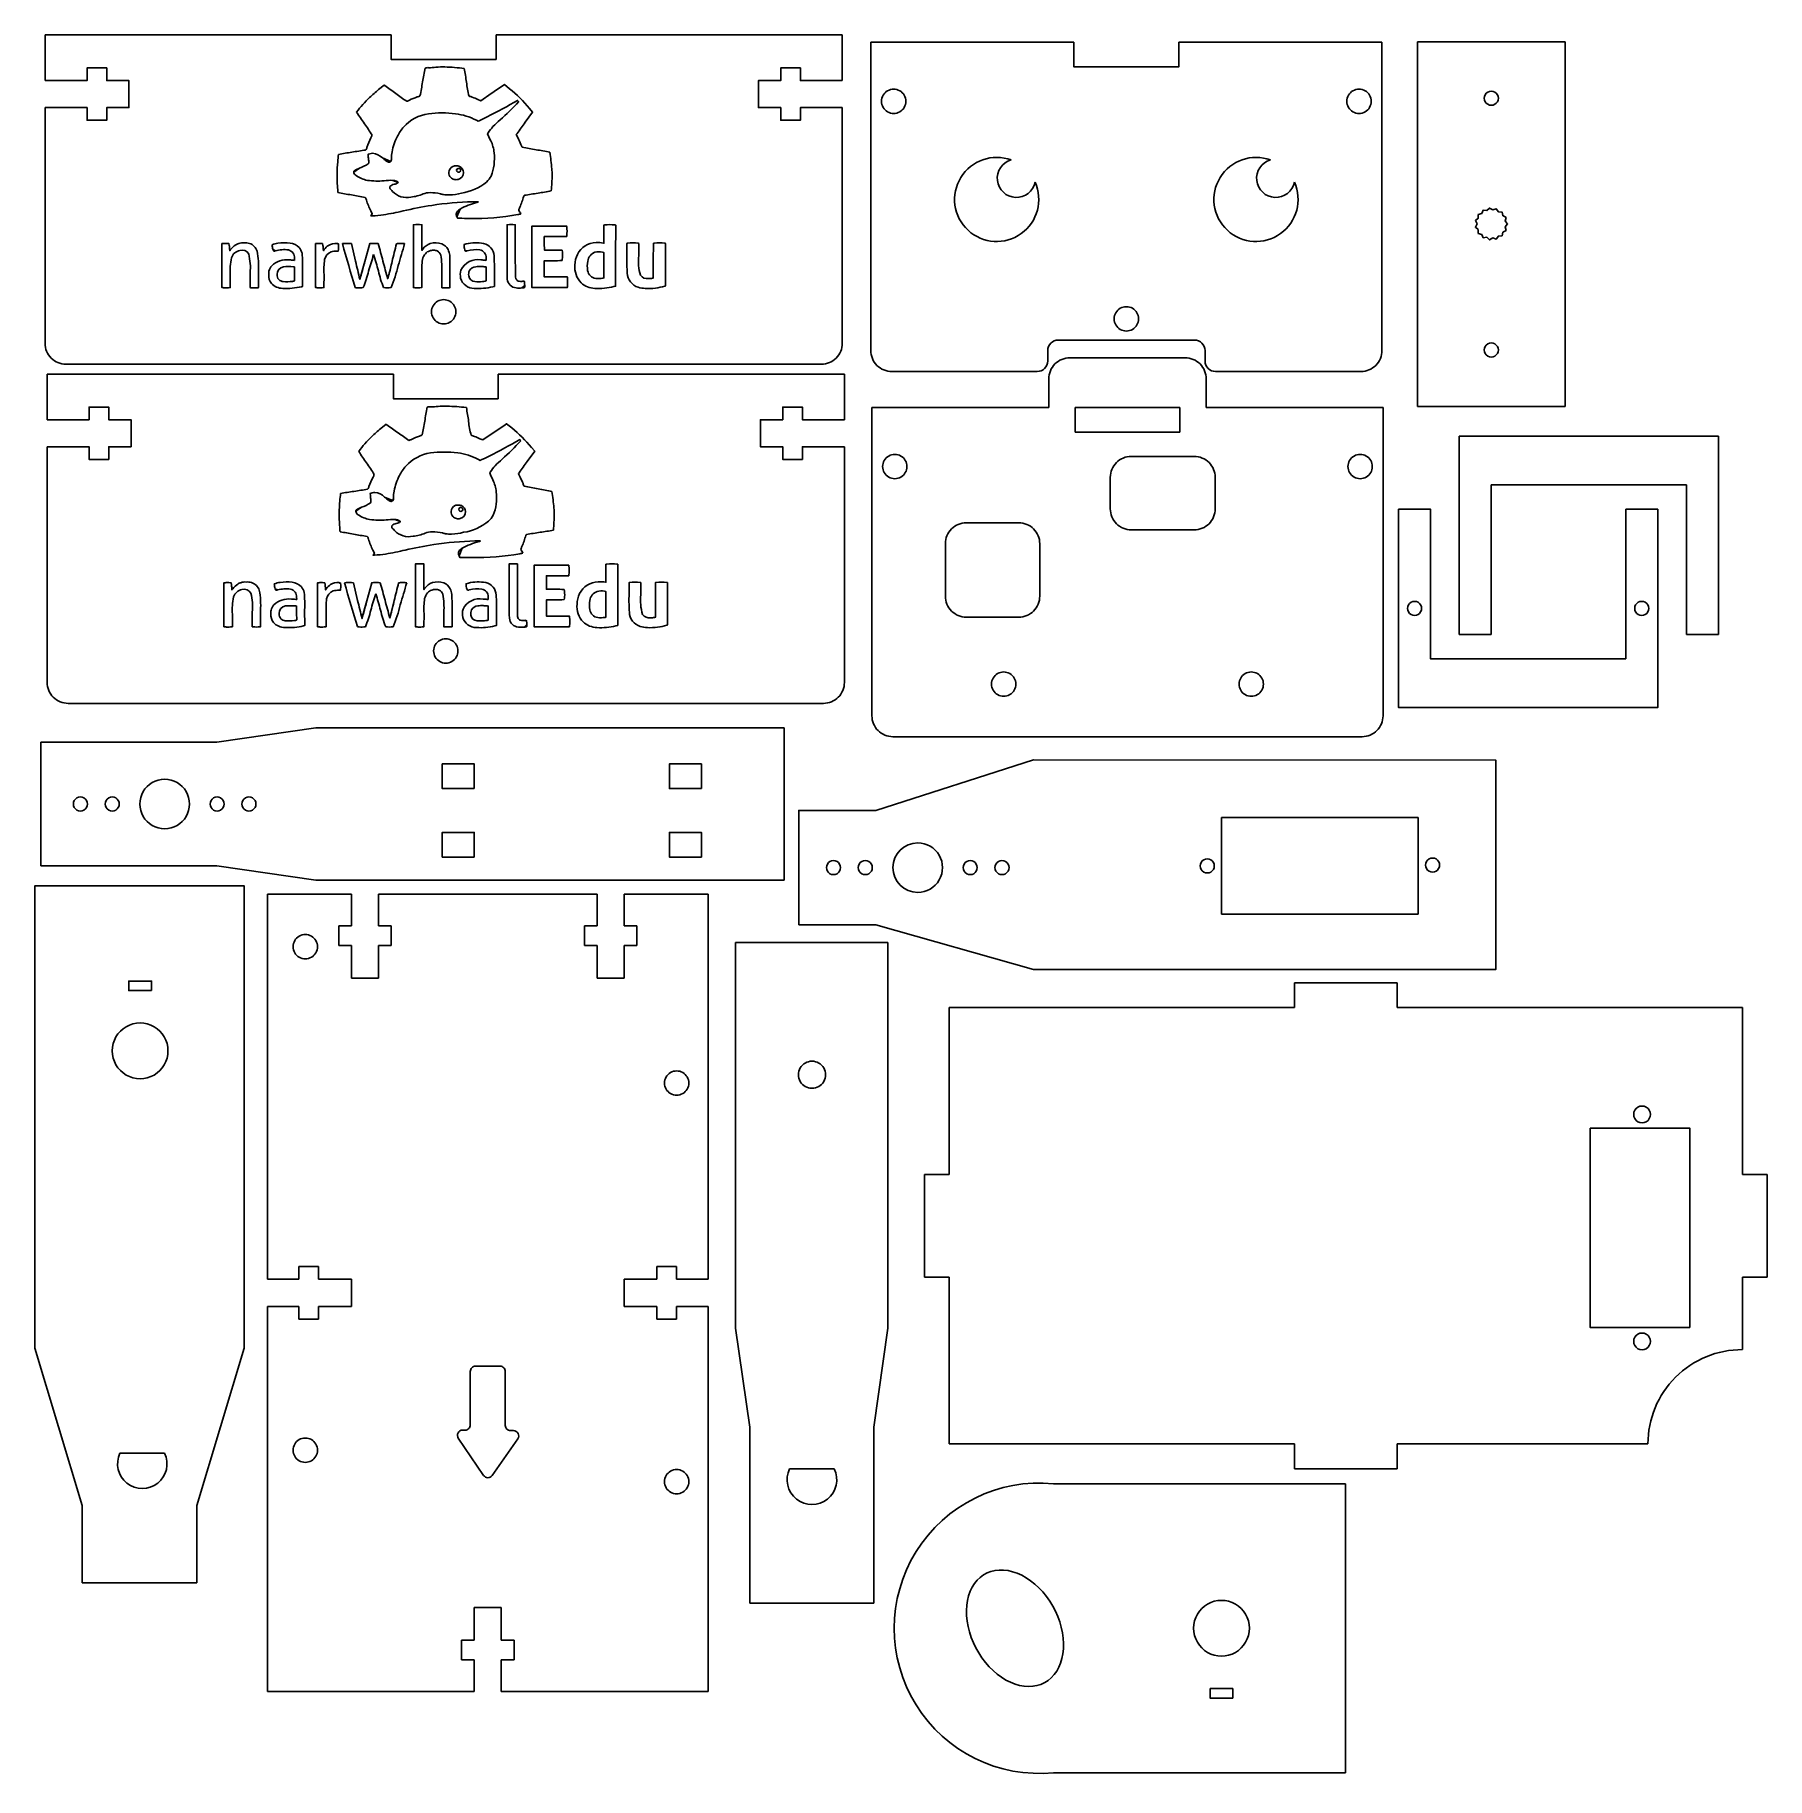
# Model space of a CAD drawing. Extents: x -105 to 105, y -106 to 105.
import ezdxf

# ---------------------------------------------------------------- set-up
doc = ezdxf.new("R2010")
doc.units = 0
doc.header["$MEASUREMENT"] = 0
doc.layers.add('LAYER_1', color=7, linetype='CONTINUOUS')
doc.layers.add('LAYER_10', color=7, linetype='CONTINUOUS')

msp = doc.modelspace()

# ---------------------------------------------------------------- linework, layer by layer
at = {"layer": 'LAYER_1'}
for points in [[(-103.6252, 105.2541), (-103.6252, 105.2541), (-103.6252, 99.7141), (-103.6252, 99.7141)], [(-61.7152, 105.2541), (-61.7152, 105.2541), (-103.6252, 105.2541), (-103.6252, 105.2541)], [(-49.0152, 102.2541), (-49.0152, 102.2541), (-49.0152, 105.2541), (-49.0152, 105.2541)], [(-7.1052, 105.2541), (-7.1052, 105.2541), (-49.0152, 105.2541), (-49.0152, 105.2541)], [(-7.1052, 99.7141), (-7.1052, 99.7141), (-7.1052, 105.2541), (-7.1052, 105.2541)], [(-3.6555, 67.0369), (-3.6555, 67.0369), (-3.6555, 104.3749), (-3.6555, 104.3749)], [(-3.6555, 104.3749), (-3.6555, 104.3749), (20.9317, 104.3749), (20.9317, 104.3749)], [(33.6317, 104.3749), (33.6317, 104.3749), (58.2245, 104.3749), (58.2245, 104.3749)], [(58.2245, 104.3749), (58.2245, 104.3749), (58.2245, 67.0369), (58.2245, 67.0369)], [(-57.1816, 101.2765), (-56.8893, 101.2786), (-56.5972, 101.2964), (-56.3068, 101.33)], [(-55.219, 101.3671), (-55.582, 101.3853), (-55.9459, 101.3729), (-56.3068, 101.33)], [(-52.8725, 101.1908), (-53.6518, 101.2829), (-54.4347, 101.3417), (-55.219, 101.3671)], [(-58.234, 97.8757), (-58.1192, 98.4316), (-58.014, 98.9894), (-57.9182, 99.5489)], [(-57.6088, 101.2317), (-57.7155, 100.6714), (-57.8186, 100.1105), (-57.9182, 99.5489)], [(-57.1816, 101.2765), (-57.3255, 101.2997), (-57.4729, 101.2842), (-57.6088, 101.2317)], [(-52.6033, 99.5249), (-52.6876, 100.0811), (-52.7773, 100.6364), (-52.8725, 101.1908)], [(-52.6033, 99.5249), (-52.5528, 98.956), (-52.4477, 98.3933), (-52.2894, 97.8445)], [(-64.3273, 97.6805), (-64.8997, 97.1253), (-65.4282, 96.5266), (-65.9081, 95.8897)], [(-63.236, 98.6484), (-63.611, 98.3387), (-63.975, 98.0159), (-64.3273, 97.6805)], [(-61.1503, 98.1475), (-61.6021, 98.4732), (-62.0543, 98.7983), (-62.5069, 99.1227)], [(-61.1503, 98.1475), (-60.7188, 97.8323), (-60.2832, 97.5225), (-59.8438, 97.2182)], [(-59.8438, 97.2182), (-59.7297, 97.2442), (-59.6199, 97.2863), (-59.5177, 97.3433)], [(-58.5598, 97.7329), (-58.8863, 97.6215), (-59.2061, 97.4914), (-59.5177, 97.3433)], [(-58.5598, 97.7329), (-58.445, 97.765), (-58.3354, 97.8131), (-58.234, 97.8757)], [(-52.2894, 97.8445), (-52.162, 97.7961), (-52.0341, 97.7494), (-51.9055, 97.7042)], [(-51.2239, 97.4261), (-51.4477, 97.527), (-51.675, 97.6198), (-51.9055, 97.7042)], [(-48.1769, 99.1186), (-48.6555, 98.7919), (-49.1334, 98.4642), (-49.6104, 98.1354)], [(-48.5395, 94.949), (-47.7538, 95.6464), (-47.0022, 96.3814), (-46.2874, 97.1514)], [(-44.9849, 96.3575), (-45.6973, 97.2304), (-46.5015, 98.0243), (-47.3836, 98.7254)], [(-46.2874, 97.1514), (-46.3037, 97.1839), (-46.325, 97.2136), (-46.3506, 97.2394)], [(-1.6221, 98.488), (-2.0779, 98.2248), (-2.3587, 97.7385), (-2.3587, 97.2121)], [(-2.3587, 97.2121), (-2.3587, 96.6858), (-2.0779, 96.1995), (-1.6221, 95.9363)], [(-0.1489, 98.488), (-0.6047, 98.7511), (-1.1662, 98.7511), (-1.6221, 98.488)], [(0.5877, 97.2121), (0.5877, 97.7385), (0.307, 98.2248), (-0.1489, 98.488)], [(-0.1489, 95.9363), (0.307, 96.1995), (0.5877, 96.6858), (0.5877, 97.2121)], [(0.5877, 97.2121), (0.5877, 97.2121), (0.5877, 97.2121), (0.5877, 97.2121)], [(54.7179, 98.488), (54.2621, 98.2248), (53.9813, 97.7385), (53.9813, 97.2121)], [(53.9813, 97.2121), (53.9813, 96.6858), (54.2621, 96.1995), (54.7179, 95.9363)], [(56.1911, 98.488), (55.7353, 98.7511), (55.1738, 98.7511), (54.7179, 98.488)], [(56.9277, 97.2121), (56.9277, 97.7385), (56.647, 98.2248), (56.1911, 98.488)], [(56.1911, 95.9363), (56.647, 96.1995), (56.9277, 96.6858), (56.9277, 97.2121)], [(56.9277, 97.2121), (56.9277, 97.2121), (56.9277, 97.2121), (56.9277, 97.2121)], [(-103.6252, 96.4502), (-103.6252, 96.4502), (-103.6252, 67.9161), (-103.6252, 67.9161)], [(-65.9081, 95.8897), (-65.5964, 95.4227), (-65.2805, 94.9584), (-64.9605, 94.497)], [(-57.2142, 95.7077), (-58.3627, 95.5323), (-59.4168, 94.9696), (-60.2015, 94.1128)], [(-53.9265, 95.7074), (-55.0183, 95.8419), (-56.1225, 95.8419), (-57.2142, 95.7074)], [(-51.4108, 94.9114), (-52.1969, 95.3206), (-53.0481, 95.5899), (-53.9265, 95.7074)], [(-51.0652, 94.8524), (-49.7894, 95.4657), (-48.5347, 96.1218), (-47.3031, 96.8199)], [(-7.1052, 67.9161), (-7.1052, 67.9161), (-7.1052, 96.4502), (-7.1052, 96.4502)], [(-1.6221, 95.9363), (-1.1662, 95.6731), (-0.6047, 95.6731), (-0.1489, 95.9363)], [(54.7179, 95.9363), (55.1738, 95.6731), (55.7353, 95.6731), (56.1911, 95.9363)], [(-64.0234, 93.1081), (-64.3267, 93.5771), (-64.6392, 94.0401), (-64.9605, 94.497)], [(-64.1752, 92.7828), (-64.1185, 92.8884), (-64.0679, 92.9969), (-64.0234, 93.1081)], [(-60.9752, 92.9711), (-61.2765, 92.3776), (-61.4917, 91.7442), (-61.6144, 91.09)], [(-60.2015, 94.1128), (-60.4948, 93.7575), (-60.7538, 93.3752), (-60.9752, 92.9711)], [(-49.3945, 94.1586), (-49.6122, 93.9206), (-49.8084, 93.6639), (-49.9807, 93.3913)], [(-49.8954, 92.92), (-49.8247, 92.7531), (-49.7476, 92.589), (-49.6641, 92.4281)], [(-48.5395, 94.949), (-48.833, 94.6948), (-49.1182, 94.4312), (-49.3945, 94.1586)], [(-45.4963, 94.6683), (-45.8266, 94.2161), (-46.1562, 93.7636), (-46.4854, 93.3106)], [(-68.0973, 90.7856), (-68.1419, 90.4876), (-68.1739, 90.1878), (-68.1933, 89.8871)], [(-66.4804, 91.0501), (-67.0211, 90.9726), (-67.5601, 90.8843), (-68.0973, 90.7856)], [(-66.4804, 91.0501), (-65.9285, 91.1345), (-65.377, 91.2217), (-64.8259, 91.3119)], [(-64.8259, 91.3119), (-64.7397, 91.4008), (-64.6827, 91.5138), (-64.6626, 91.636)], [(-64.1752, 92.7828), (-64.3625, 92.4116), (-64.5253, 92.0285), (-64.6626, 91.636)], [(-63.9693, 90.9108), (-64.077, 90.9017), (-64.1836, 90.8829), (-64.288, 90.8547)], [(-62.7868, 90.3566), (-63.1, 90.6797), (-63.5206, 90.8768), (-63.9693, 90.9108)], [(-61.6144, 91.09), (-61.6702, 90.8143), (-61.6977, 90.5337), (-61.6966, 90.2525)], [(-49.253, 90.9876), (-49.3058, 91.4879), (-49.4449, 91.9752), (-49.6641, 92.4281)], [(-49.266, 89.5084), (-49.2097, 89.9996), (-49.2053, 90.4954), (-49.253, 90.9876)], [(-46.0076, 91.9866), (-46.1135, 92.2443), (-46.2287, 92.4981), (-46.353, 92.7475)], [(-46.0076, 91.9866), (-45.9723, 91.8709), (-45.9212, 91.7606), (-45.8559, 91.6588)], [(-45.8559, 91.6588), (-45.2969, 91.5526), (-44.7374, 91.4493), (-44.1773, 91.3489)], [(-42.5141, 91.0368), (-43.067, 91.1484), (-43.6215, 91.2525), (-44.1773, 91.3489)], [(-42.2689, 89.0297), (-42.3322, 89.7008), (-42.414, 90.3701), (-42.5141, 91.0368)], [(13.3439, 90.107), (11.0659, 90.9451), (8.5129, 90.06), (7.2425, 87.9916)], [(44.7383, 90.107), (42.4603, 90.9451), (39.9073, 90.06), (38.6369, 87.9916)], [(-68.1933, 89.8871), (-68.2877, 88.9053), (-68.2964, 87.9172), (-68.2193, 86.9338)], [(-65.5588, 89.1199), (-65.1933, 89.2511), (-64.8429, 89.4212), (-64.5137, 89.6274)], [(-64.5137, 89.6274), (-64.4509, 89.6787), (-64.4201, 89.7596), (-64.4331, 89.8397)], [(-64.4999, 90.5402), (-64.4919, 90.4027), (-64.4779, 90.2656), (-64.4582, 90.1292)], [(-64.4331, 89.8397), (-64.4346, 89.9367), (-64.443, 90.0334), (-64.4582, 90.1292)], [(-54.2464, 89.3212), (-54.5293, 89.1939), (-54.7158, 88.9174), (-54.728, 88.6074)], [(-53.8497, 89.388), (-53.9854, 89.3992), (-54.1218, 89.3763), (-54.2464, 89.3212)], [(-53.4494, 89.3171), (-53.5739, 89.3767), (-53.7123, 89.4013), (-53.8497, 89.388)], [(-53.7935, 88.8876), (-53.8025, 88.7852), (-53.7459, 88.6882), (-53.6522, 88.6459)], [(-53.5266, 89.0936), (-53.6545, 89.1011), (-53.7684, 89.0132), (-53.7935, 88.8876)], [(-53.2994, 88.8573), (-53.3056, 88.9817), (-53.4025, 89.0826), (-53.5266, 89.0936)], [(-53.4699, 88.6314), (-53.3718, 88.6641), (-53.304, 88.754), (-53.2994, 88.8573)], [(-52.9731, 88.6078), (-52.9926, 88.9127), (-53.1745, 89.1836), (-53.4494, 89.3171)], [(-49.6305, 88.1641), (-49.4495, 88.5939), (-49.3269, 89.046), (-49.266, 89.5084)], [(-42.2426, 88.313), (-42.2432, 88.5521), (-42.252, 88.7912), (-42.2689, 89.0297)], [(13.3439, 90.107), (12.2494, 89.8026), (11.539, 88.7472), (11.6691, 87.6186)], [(44.7383, 90.107), (43.6438, 89.8026), (42.9334, 88.7472), (43.0635, 87.6186)], [(-68.2193, 86.9338), (-68.2054, 86.6758), (-68.1862, 86.4181), (-68.1617, 86.1608)], [(-66.2566, 88.6406), (-66.2342, 88.4626), (-66.1268, 88.3064), (-65.9686, 88.2218)], [(-65.9686, 88.2218), (-65.5521, 87.9355), (-65.0819, 87.7365), (-64.5865, 87.6368)], [(-64.5865, 87.6368), (-63.9246, 87.551), (-63.2557, 87.533), (-62.5901, 87.5833)], [(-61.5279, 87.6377), (-61.8829, 87.6552), (-62.2388, 87.637), (-62.5901, 87.5833)], [(-61.8872, 86.8907), (-61.9295, 86.7545), (-61.8791, 86.6065), (-61.7625, 86.5244)], [(-61.3591, 87.1629), (-61.5627, 87.1403), (-61.7507, 87.0434), (-61.8872, 86.8907)], [(-61.3591, 87.1629), (-61.1791, 87.1825), (-61.0099, 87.2582), (-60.8753, 87.3794)], [(-54.728, 88.6074), (-54.7487, 88.3785), (-54.666, 88.1524), (-54.5026, 87.9909)], [(-54.5026, 87.9909), (-54.3895, 87.869), (-54.2422, 87.7842), (-54.0801, 87.7475)], [(-54.0801, 87.7475), (-53.9299, 87.7056), (-53.7711, 87.7066), (-53.6215, 87.7504)], [(-53.6522, 88.6459), (-53.5986, 88.6082), (-53.5288, 88.6027), (-53.4699, 88.6315)], [(-53.6215, 87.7505), (-53.2282, 87.8445), (-52.9565, 88.2037), (-52.9731, 88.6078)], [(-53.2099, 86.0871), (-52.0984, 86.2566), (-51.0534, 86.7232), (-50.1851, 87.4374)], [(-50.1851, 87.4374), (-49.9612, 87.6472), (-49.7738, 87.8928), (-49.6305, 88.1641)], [(-42.3418, 86.3527), (-42.2774, 87.0042), (-42.2443, 87.6584), (-42.2426, 88.313)], [(7.2425, 87.9916), (5.9722, 85.9231), (6.3373, 83.2458), (8.1151, 81.593)], [(11.6691, 87.6186), (11.7991, 86.49), (12.7309, 85.6237), (13.866, 85.5762)], [(13.866, 85.5762), (15.001, 85.5287), (16.002, 86.314), (16.2259, 87.4278)], [(14.5602, 81.1886), (16.5306, 82.6061), (17.2276, 85.2168), (16.2259, 87.4278)], [(38.6369, 87.9916), (37.3666, 85.9231), (37.7317, 83.2458), (39.5095, 81.593)], [(43.0635, 87.6186), (43.1935, 86.49), (44.1253, 85.6237), (45.2604, 85.5762)], [(45.2604, 85.5762), (46.3954, 85.5287), (47.3964, 86.314), (47.6203, 87.4278)], [(45.9546, 81.1886), (47.925, 82.6061), (48.622, 85.2168), (47.6203, 87.4278)], [(-68.1617, 86.1608), (-67.6231, 86.0614), (-67.084, 85.9645), (-66.5444, 85.8701)], [(-64.8775, 85.5703), (-65.4328, 85.6721), (-65.9885, 85.7721), (-66.5444, 85.8701)], [(-64.7274, 85.2589), (-64.7414, 85.3765), (-64.7942, 85.4861), (-64.8775, 85.5703)], [(-64.7274, 85.2589), (-64.5808, 84.8053), (-64.4019, 84.3628), (-64.1919, 83.9348)], [(-61.5664, 86.2893), (-61.6268, 86.3716), (-61.6923, 86.4501), (-61.7625, 86.5244)], [(-61.5664, 86.2893), (-60.9853, 85.6946), (-60.1399, 85.4395), (-59.3269, 85.6134)], [(-56.8176, 84.6132), (-57.9763, 84.423), (-59.1289, 84.1974), (-60.2738, 83.9366)], [(-59.3269, 85.6134), (-58.8187, 85.6651), (-58.3208, 85.7911), (-57.8492, 85.9873)], [(-57.0106, 86.1496), (-57.2988, 86.1599), (-57.5856, 86.1044), (-57.8492, 85.9873)], [(-55.7539, 86.0129), (-56.1667, 86.1035), (-56.588, 86.1493), (-57.0106, 86.1496)], [(-51.8406, 85.0393), (-53.5071, 85.0063), (-55.1697, 84.8639), (-56.8176, 84.6132)], [(-55.7539, 86.0129), (-55.6369, 85.9732), (-55.5171, 85.9418), (-55.3956, 85.9189)], [(-55.3956, 85.9189), (-55.1518, 85.8738), (-54.9033, 85.8594), (-54.6559, 85.8761)], [(-54.6559, 85.8761), (-54.1673, 85.89), (-53.682, 85.9608), (-53.2099, 86.0871)], [(-51.3543, 84.9611), (-52.058, 84.786), (-52.7353, 84.5181), (-53.3684, 84.1646)], [(-46.1436, 84.373), (-45.9638, 84.8089), (-45.8069, 85.2538), (-45.6736, 85.7061)], [(-45.5889, 85.8258), (-45.637, 85.8045), (-45.6696, 85.7586), (-45.6736, 85.7061)], [(-43.9448, 86.0885), (-44.4933, 86.0042), (-45.0414, 85.9166), (-45.5889, 85.8258)], [(-43.9448, 86.0885), (-43.4088, 86.1662), (-42.8744, 86.2543), (-42.3418, 86.3527)], [(-64.0045, 83.3351), (-63.5516, 83.3535), (-63.1001, 83.3962), (-62.6518, 83.4631)], [(-62.6518, 83.4631), (-61.8543, 83.5953), (-61.0612, 83.7532), (-60.2738, 83.9366)], [(-53.517, 83.0475), (-53.517, 83.0475), (-53.517, 83.0475), (-53.517, 83.0475)], [(-53.517, 83.0475), (-53.0777, 83.0373), (-52.6383, 83.0325), (-52.1989, 83.0331)], [(-52.1989, 83.0332), (-50.2517, 82.9909), (-48.3053, 83.145), (-46.389, 83.4932)], [(-46.389, 83.4932), (-46.2661, 83.5181), (-46.1443, 83.5479), (-46.0238, 83.5825)], [(-46.1436, 84.373), (-46.1968, 84.2587), (-46.2445, 84.1419), (-46.2866, 84.0231)], [(-46.2866, 84.0231), (-46.246, 83.9447), (-46.1987, 83.8699), (-46.1454, 83.7995)], [(-46.0238, 83.5825), (-46.0476, 83.6631), (-46.0891, 83.7372), (-46.1454, 83.7995)], [(-58.5206, 82.285), (-58.6595, 82.2873), (-58.7983, 82.282), (-58.9366, 82.2692)], [(-58.1047, 82.2692), (-58.243, 82.2819), (-58.3818, 82.2872), (-58.5206, 82.285)], [(-46.7928, 82.2692), (-47.0608, 82.2927), (-47.3304, 82.2927), (-47.5984, 82.2692)], [(-40.4587, 80.9227), (-40.4268, 81.2931), (-40.4266, 81.6656), (-40.4582, 82.036)], [(-34.6604, 82.252), (-35.0565, 82.2841), (-35.4545, 82.2841), (-35.8506, 82.252)], [(-34.6604, 82.252), (-34.6604, 82.252), (-34.5387, 82.2311), (-34.5387, 82.2311)], [(8.1151, 81.593), (9.8929, 79.9403), (12.5897, 79.771), (14.5602, 81.1886)], [(39.5095, 81.593), (41.2873, 79.9403), (43.9841, 79.771), (45.9546, 81.1886)], [(-81.4875, 79.9914), (-81.6866, 80.0126), (-81.8874, 80.0126), (-82.0865, 79.9914)], [(-81.2776, 79.3325), (-81.2888, 79.4781), (-81.3045, 79.6232), (-81.3249, 79.7677)], [(-81.0513, 78.2688), (-81.2017, 77.5824), (-81.2505, 76.8776), (-81.1962, 76.177)], [(-80.548, 79.8251), (-80.7846, 79.671), (-80.9921, 79.4765), (-81.1613, 79.2504)], [(-80.0454, 79.153), (-80.5156, 79.0611), (-80.8999, 78.7233), (-81.0513, 78.2688)], [(-80.18, 79.9915), (-80.307, 79.946), (-80.4301, 79.8904), (-80.548, 79.8251)], [(-79.5207, 80.0705), (-79.7436, 80.0907), (-79.9682, 80.0638), (-80.18, 79.9915)], [(-78.9717, 78.7203), (-79.1803, 79.1024), (-79.6301, 79.2837), (-80.0454, 79.153)], [(-78.8768, 79.9998), (-79.0852, 80.0631), (-79.3035, 80.0871), (-79.5207, 80.0705)], [(-78.7985, 76.4326), (-78.7224, 77.1994), (-78.781, 77.9737), (-78.9717, 78.7203)], [(-77.9447, 79.0693), (-78.0881, 79.5111), (-78.4348, 79.8572), (-78.8768, 79.9998)], [(-77.8003, 76.6252), (-77.742, 77.4427), (-77.7906, 78.2644), (-77.9447, 79.0693)], [(-74.0622, 78.0013), (-74.836, 78.0975), (-75.6121, 77.8417), (-76.177, 77.3042)], [(-76.1229, 79.8343), (-76.1303, 79.6395), (-76.0981, 79.4452), (-76.0282, 79.2633)], [(-75.4256, 80.0221), (-75.6671, 80), (-75.903, 79.9365), (-76.1229, 79.8343)], [(-74.1655, 79.2071), (-74.6877, 79.2895), (-75.2216, 79.2554), (-75.729, 79.1072)], [(-73.9618, 80.0493), (-74.4489, 80.1015), (-74.9407, 80.0924), (-75.4256, 80.0222)], [(-73.4281, 78.2173), (-73.3882, 78.6862), (-73.7048, 79.1111), (-74.1655, 79.2071)], [(-72.8529, 79.5007), (-73.1517, 79.8012), (-73.5417, 79.9941), (-73.9618, 80.0493)], [(-73.4093, 77.9522), (-73.4093, 77.9522), (-73.4281, 78.2173), (-73.4281, 78.2173)], [(-72.505, 78.8048), (-72.576, 79.0566), (-72.6941, 79.2928), (-72.8529, 79.5007)], [(-72.4502, 76.7148), (-72.4282, 77.4119), (-72.4465, 78.1097), (-72.505, 78.8048)], [(-70.1334, 79.9917), (-70.3378, 80.0134), (-70.5439, 80.0134), (-70.7483, 79.9917)], [(-70.1334, 79.9917), (-70.1334, 79.9917), (-70.0168, 79.9757), (-70.0168, 79.9757)], [(-70.0168, 79.9758), (-70.0168, 79.9758), (-69.9853, 79.755), (-69.9853, 79.755)], [(-69.9383, 79.3295), (-69.9499, 79.4717), (-69.9656, 79.6136), (-69.9853, 79.755)], [(-69.3086, 79.765), (-69.5116, 79.624), (-69.6896, 79.4501), (-69.8355, 79.2506)], [(-69.0011, 78.9841), (-69.4032, 78.8209), (-69.6981, 78.469), (-69.7883, 78.0447)], [(-68.2959, 79.993), (-68.649, 80.0258), (-69.0035, 79.946), (-69.3086, 79.765)], [(-68.2841, 79.0799), (-68.5269, 79.0902), (-68.7696, 79.0578), (-69.0011, 78.9841)], [(-68.101, 79.2366), (-68.0745, 79.4597), (-68.0745, 79.6852), (-68.1009, 79.9084)], [(-66.7607, 79.9966), (-67.0478, 80.0173), (-67.3362, 80.0102), (-67.6219, 79.9754)], [(-67.6219, 79.9754), (-67.1274, 78.201), (-66.6091, 76.4334), (-66.0673, 74.673)], [(-66.7607, 79.9966), (-66.7607, 79.9966), (-66.5419, 79.9783), (-66.5419, 79.9783)], [(-66.5419, 79.9784), (-66.5419, 79.9784), (-66.0337, 77.8367), (-66.0337, 77.8367)], [(-63.8444, 78.6512), (-64.0577, 77.9923), (-64.2588, 77.3295), (-64.4474, 76.6631)], [(-63.2912, 79.9735), (-63.5702, 80.0056), (-63.8514, 80.0133), (-64.1317, 79.9963)], [(-63.2679, 76.6649), (-63.4461, 77.331), (-63.6383, 77.9932), (-63.8444, 78.6512)], [(-62.7183, 77.8578), (-62.9043, 78.5643), (-63.0953, 79.2696), (-63.2912, 79.9735)], [(-61.0759, 79.9632), (-61.2616, 79.2513), (-61.4383, 78.537), (-61.6058, 77.8206)], [(-60.5839, 79.9948), (-60.7485, 80.0131), (-60.915, 80.0024), (-61.0759, 79.9632)], [(-60.8738, 77.3215), (-60.6024, 78.2044), (-60.3441, 79.0914), (-60.0989, 79.982)], [(-60.0989, 79.982), (-60.2602, 79.9965), (-60.4221, 80.0007), (-60.5839, 79.9947)], [(-57.5793, 78.7569), (-57.7519, 78.5599), (-57.875, 78.3244), (-57.9381, 78.0701)], [(-56.9825, 79.9941), (-57.3494, 79.8672), (-57.6678, 79.6295), (-57.8937, 79.3138)], [(-57.061, 79.0996), (-57.2624, 79.0361), (-57.4419, 78.9174), (-57.5793, 78.7569)], [(-56.5985, 79.1732), (-56.7561, 79.181), (-56.9136, 79.1559), (-57.061, 79.0996)], [(-55.606, 79.9665), (-56.0511, 80.1169), (-56.5317, 80.1265), (-56.9825, 79.9941)], [(-56.1516, 79.0863), (-56.2878, 79.1613), (-56.4441, 79.1917), (-56.5985, 79.1732)], [(-55.728, 78.6), (-55.8007, 78.811), (-55.9526, 78.9854), (-56.1516, 79.0863)], [(-55.6038, 76.369), (-55.5486, 77.1149), (-55.5904, 77.8648), (-55.728, 78.6)], [(-54.8356, 79.2661), (-55.001, 79.5838), (-55.2741, 79.8321), (-55.606, 79.9665)], [(-54.6324, 78.5651), (-54.6683, 78.8069), (-54.7366, 79.0427), (-54.8356, 79.2661)], [(-54.6047, 76.5143), (-54.5946, 77.198), (-54.6039, 77.8819), (-54.6324, 78.5651)], [(-50.8504, 78.0015), (-51.8407, 78.1858), (-52.8325, 77.6874), (-53.2756, 76.7828)], [(-52.8999, 79.673), (-52.8985, 79.4732), (-52.8483, 79.2769), (-52.7537, 79.1009)], [(-50.5291, 79.9995), (-51.2256, 80.1347), (-51.9434, 80.1128), (-52.6303, 79.9355)], [(-50.996, 79.217), (-51.5052, 79.2887), (-52.0238, 79.2519), (-52.5178, 79.1089)], [(-50.2343, 78.2441), (-50.1957, 78.7174), (-50.5273, 79.1409), (-50.996, 79.217)], [(-49.2561, 78.4983), (-49.2941, 79.2282), (-49.8152, 79.8428), (-50.5291, 79.9995)], [(-50.2206, 77.9522), (-50.2206, 77.9522), (-50.2343, 78.2441), (-50.2343, 78.2441)], [(-49.23, 76.5377), (-49.2227, 77.1913), (-49.2315, 77.8451), (-49.2561, 78.4983)], [(-47.6941, 79.051), (-47.7046, 77.9288), (-47.6956, 76.8065), (-47.6673, 75.6846)], [(-41.0364, 79.1692), (-41.3957, 79.1929), (-41.7558, 79.2015), (-42.1158, 79.1949)], [(-40.9879, 78.2748), (-40.954, 78.5735), (-40.9704, 78.8759), (-41.0364, 79.1692)], [(-41.0302, 77.9485), (-41.0095, 78.0563), (-40.9954, 78.1652), (-40.9879, 78.2748)], [(-39.1651, 78.6747), (-39.3673, 78.2747), (-39.4718, 77.8325), (-39.47, 77.3843)], [(-36.9192, 80.1019), (-37.8744, 80.0791), (-38.7387, 79.5298), (-39.1651, 78.6747)], [(-37.0511, 78.936), (-37.5183, 78.7553), (-37.8542, 78.3397), (-37.9329, 77.845)], [(-36.1513, 78.9516), (-36.4489, 79.0106), (-36.7557, 79.0054), (-37.0511, 78.9361)], [(-36.0298, 80.0432), (-36.3227, 80.0992), (-36.6214, 80.1189), (-36.9192, 80.1019)], [(-33.1822, 78.3372), (-33.1968, 77.6951), (-33.1841, 77.0527), (-33.1439, 76.4117)], [(-31.8093, 80.0218), (-32.2451, 80.0798), (-32.6866, 80.0798), (-33.1224, 80.0218)], [(-31.7485, 78.5292), (-31.8485, 77.7282), (-31.777, 76.9152), (-31.5389, 76.144)], [(-31.8093, 80.0218), (-31.8093, 80.0218), (-31.7492, 80.0069), (-31.7492, 80.0069)], [(-31.7492, 80.0067), (-31.7492, 80.0067), (-31.7486, 78.5292), (-31.7486, 78.5292)], [(-28.6075, 80.022), (-29.0363, 80.0797), (-29.471, 80.0797), (-29.8998, 80.022)], [(-76.5505, 76.207), (-76.5712, 75.8283), (-76.4513, 75.4553), (-76.2138, 75.1597)], [(-76.5171, 76.6549), (-76.5443, 76.5072), (-76.5555, 76.357), (-76.5505, 76.207)], [(-76.177, 77.3042), (-76.3368, 77.1155), (-76.453, 76.8937), (-76.5171, 76.6549)], [(-75.5408, 76.2454), (-75.5628, 76.0156), (-75.4807, 75.7881), (-75.3172, 75.6252)], [(-74.773, 77.1701), (-75.2287, 77.1053), (-75.5609, 76.7052), (-75.5408, 76.2454)], [(-73.5444, 77.1751), (-73.9529, 77.2194), (-74.3649, 77.2177), (-74.773, 77.17)], [(-73.5275, 77.9684), (-73.7053, 77.9852), (-73.8836, 77.9962), (-74.0622, 78.0013)], [(-73.5275, 77.9684), (-73.5275, 77.9684), (-73.4093, 77.9523), (-73.4093, 77.9523)], [(-69.7883, 78.0447), (-69.8567, 77.4502), (-69.8783, 76.8513), (-69.8529, 76.2535)], [(-66.0337, 77.8367), (-65.8655, 77.1102), (-65.6905, 76.3853), (-65.5087, 75.6621)], [(-65.0993, 74.6576), (-64.8249, 75.3062), (-64.6068, 75.9771), (-64.4474, 76.6631)], [(-63.2679, 76.6649), (-63.1166, 75.9778), (-62.9073, 75.3047), (-62.6422, 74.6529)], [(-62.7183, 77.8578), (-62.5325, 77.1453), (-62.337, 76.4353), (-62.1321, 75.728)], [(-61.7353, 74.6516), (-61.3776, 75.5172), (-61.0895, 76.41), (-60.8738, 77.3215)], [(-57.9381, 78.0701), (-58.0063, 77.4714), (-58.0279, 76.8683), (-58.0027, 76.2663)], [(-53.2756, 76.7828), (-53.3638, 76.4601), (-53.3763, 76.1214), (-53.3122, 75.7931)], [(-52.2498, 76.7067), (-52.3409, 76.5043), (-52.3693, 76.2792), (-52.3312, 76.0605)], [(-52.3312, 76.0605), (-52.276, 75.6813), (-51.9601, 75.3942), (-51.5773, 75.3754)], [(-51.4794, 77.1835), (-51.7963, 77.1528), (-52.0809, 76.9766), (-52.2498, 76.7067)], [(-50.8552, 77.2086), (-51.0635, 77.2246), (-51.273, 77.2162), (-51.4794, 77.1835)], [(-50.3369, 77.1764), (-50.5092, 77.1932), (-50.6821, 77.2039), (-50.8552, 77.2086)], [(-50.3412, 77.9687), (-50.5106, 77.985), (-50.6804, 77.9959), (-50.8504, 78.0015)], [(-50.3412, 77.9687), (-50.3412, 77.9687), (-50.2206, 77.9521), (-50.2206, 77.9521)], [(-42.1175, 77.909), (-41.7547, 77.8825), (-41.3901, 77.8958), (-41.0302, 77.9485)], [(-39.47, 77.3843), (-39.5535, 76.5929), (-39.2835, 75.8051), (-38.7321, 75.2313)], [(-37.9329, 77.845), (-38.0008, 77.4727), (-38.0011, 77.0912), (-37.9338, 76.7188)], [(-37.9338, 76.7188), (-37.8495, 76.2239), (-37.4586, 75.8379), (-36.9626, 75.76)], [(-33.1439, 76.4117), (-33.1004, 75.619), (-32.5745, 74.9344), (-31.8198, 74.688)], [(-31.5389, 76.144), (-31.3226, 75.8332), (-30.9439, 75.6784), (-30.5718, 75.7488)], [(-82.1121, 74.6473), (-82.0418, 74.6382), (-81.9715, 74.6302), (-81.9009, 74.6233)], [(-81.9009, 74.6234), (-81.6894, 74.6144), (-81.4776, 74.623), (-81.2675, 74.6491)], [(-81.9009, 74.6234), (-81.9009, 74.6234), (-81.9009, 74.6233), (-81.9009, 74.6233)], [(-78.7064, 74.6435), (-78.43, 74.6153), (-78.1515, 74.6153), (-77.8751, 74.6435)], [(-76.2138, 75.1597), (-75.856, 74.7799), (-75.3587, 74.5624), (-74.8369, 74.5577)], [(-75.3172, 75.6252), (-75.1744, 75.4858), (-74.9894, 75.3977), (-74.7911, 75.3749)], [(-74.8369, 74.5577), (-74.0777, 74.511), (-73.3158, 74.5799), (-72.5772, 74.7619)], [(-74.7911, 75.3749), (-74.4225, 75.3469), (-74.0521, 75.3553), (-73.6852, 75.4)], [(-73.6852, 75.4), (-73.6134, 75.4116), (-73.5426, 75.4291), (-73.4737, 75.4523)], [(-73.4737, 75.4523), (-73.4737, 75.4523), (-73.4158, 75.4766), (-73.4158, 75.4766)], [(-70.7739, 74.6473), (-70.7036, 74.6382), (-70.6332, 74.6302), (-70.5627, 74.6233)], [(-70.5627, 74.6234), (-70.3516, 74.6144), (-70.1402, 74.6229), (-69.9305, 74.6488)], [(-66.0673, 74.673), (-66.0022, 74.6439), (-65.9315, 74.6297), (-65.8602, 74.6312)], [(-65.8602, 74.6312), (-65.6064, 74.6114), (-65.3512, 74.6203), (-65.0993, 74.6577)], [(-62.6422, 74.6529), (-62.3412, 74.6137), (-62.0363, 74.6137), (-61.7353, 74.6529)], [(-58.9238, 74.6473), (-58.8535, 74.6382), (-58.7831, 74.6302), (-58.7126, 74.6233)], [(-58.7126, 74.6233), (-58.5016, 74.6144), (-58.2902, 74.6229), (-58.0805, 74.6487)], [(-55.5197, 74.6439), (-55.3817, 74.6283), (-55.2427, 74.6221), (-55.1038, 74.6253)], [(-55.1038, 74.6252), (-54.9649, 74.6221), (-54.826, 74.6283), (-54.6879, 74.6438)], [(-53.3122, 75.7931), (-53.1121, 75.0504), (-52.43, 74.5409), (-51.661, 74.56)], [(-51.661, 74.56), (-50.9113, 74.5092), (-50.1583, 74.574), (-49.4283, 74.7519)], [(-51.5773, 75.3754), (-51.2782, 75.3447), (-50.9768, 75.3447), (-50.6778, 75.3754)], [(-50.6778, 75.3762), (-50.5638, 75.3882), (-50.4506, 75.4062), (-50.3386, 75.4302)], [(-50.6778, 75.3762), (-50.6778, 75.3762), (-50.6778, 75.3762), (-50.6778, 75.3762)], [(-50.3386, 75.4302), (-50.3386, 75.4302), (-50.2281, 75.4581), (-50.2281, 75.4581)], [(-47.6673, 75.6846), (-47.6066, 75.1135), (-47.152, 74.6642), (-46.5802, 74.6102)], [(-46.6257, 75.7574), (-46.5792, 75.6276), (-46.4871, 75.5192), (-46.3666, 75.4524)], [(-46.5802, 74.6102), (-46.5802, 74.6102), (-46.5802, 74.6102), (-46.5802, 74.6102)], [(-46.5802, 74.6102), (-46.3517, 74.58), (-46.1203, 74.5791), (-45.8916, 74.6074)], [(-46.3666, 75.4524), (-46.1724, 75.3979), (-45.9686, 75.3868), (-45.7696, 75.4199)], [(-45.7696, 75.4199), (-45.7696, 75.4199), (-45.6237, 75.4436), (-45.6237, 75.4436)], [(-45.6237, 75.4438), (-45.6237, 75.4438), (-45.5948, 75.3135), (-45.5948, 75.3135)], [(-45.5516, 74.9237), (-45.5573, 75.0544), (-45.5717, 75.1846), (-45.5948, 75.3135)], [(-40.382, 74.7545), (-40.3503, 75.1078), (-40.3504, 75.4633), (-40.3822, 75.8167)], [(-38.7321, 75.2313), (-38.2712, 74.8159), (-37.6799, 74.5741), (-37.0599, 74.5477)], [(-37.0599, 74.5477), (-36.294, 74.508), (-35.5264, 74.5818), (-34.782, 74.7668)], [(-36.9626, 75.76), (-36.6688, 75.7286), (-36.3722, 75.7374), (-36.0807, 75.786)], [(-31.8198, 74.688), (-31.5366, 74.6148), (-31.2474, 74.5675), (-30.9557, 74.5465)], [(-30.9557, 74.5464), (-30.5471, 74.5301), (-30.1379, 74.5459), (-29.7318, 74.5937)], [(-30.9557, 74.5464), (-30.9557, 74.5464), (-30.9557, 74.5465), (-30.9557, 74.5465)], [(-30.5718, 75.7488), (-30.4136, 75.7462), (-30.2553, 75.7552), (-30.0983, 75.7756)], [(-29.7318, 74.5937), (-29.3517, 74.6499), (-28.976, 74.7327), (-28.6075, 74.8416)], [(-56.1018, 73.002), (-56.5576, 72.7388), (-56.8384, 72.2525), (-56.8384, 71.7261)], [(-54.6286, 73.002), (-55.0844, 73.2651), (-55.646, 73.2651), (-56.1018, 73.002)], [(-53.892, 71.7261), (-53.892, 72.2525), (-54.1728, 72.7388), (-54.6286, 73.002)], [(26.5479, 72.1467), (26.0921, 71.8836), (25.8113, 71.3972), (25.8113, 70.8709)], [(28.0211, 72.1467), (27.5653, 72.4099), (27.0038, 72.4099), (26.5479, 72.1467)], [(28.7577, 70.8709), (28.7577, 71.3972), (28.477, 71.8836), (28.0211, 72.1467)], [(-56.8384, 71.7261), (-56.8384, 71.1998), (-56.5576, 70.7135), (-56.1018, 70.4503)], [(-56.1018, 70.4503), (-55.646, 70.1871), (-55.0844, 70.1871), (-54.6286, 70.4503)], [(-54.6286, 70.4503), (-54.1728, 70.7135), (-53.892, 71.1998), (-53.892, 71.7261)], [(-53.892, 71.7261), (-53.892, 71.7261), (-53.892, 71.7261), (-53.892, 71.7261)], [(25.8113, 70.8709), (25.8113, 70.3446), (26.0921, 69.8582), (26.5479, 69.5951)], [(28.0211, 69.5951), (28.477, 69.8582), (28.7577, 70.3446), (28.7577, 70.8709)], [(28.7577, 70.8709), (28.7577, 70.8709), (28.7577, 70.8709), (28.7577, 70.8709)], [(-103.6252, 67.9161), (-103.6252, 67.2425), (-103.3576, 66.5964), (-102.8812, 66.1201)], [(-7.8491, 66.1201), (-7.3728, 66.5964), (-7.1052, 67.2425), (-7.1052, 67.9161)], [(18.1287, 67.935), (17.8906, 67.6968), (17.7567, 67.3738), (17.7567, 67.0369)], [(19.0267, 68.3069), (18.6899, 68.3069), (18.3669, 68.1731), (18.1287, 67.935)], [(35.5367, 68.3069), (35.5367, 68.3069), (19.0267, 68.3069), (19.0267, 68.3069)], [(26.5479, 69.5951), (27.0038, 69.3319), (27.5653, 69.3319), (28.0211, 69.5951)], [(36.4348, 67.935), (36.1966, 68.1731), (35.8736, 68.3069), (35.5367, 68.3069)], [(36.8067, 67.0369), (36.8067, 67.3738), (36.6729, 67.6968), (36.4348, 67.935)], [(-102.8812, 66.1201), (-102.4049, 65.6437), (-101.7588, 65.3761), (-101.0852, 65.3761)], [(-9.6452, 65.3761), (-8.9715, 65.3761), (-8.3255, 65.6437), (-7.8491, 66.1201)], [(-3.6555, 67.0369), (-3.6555, 66.3633), (-3.3878, 65.7172), (-2.9115, 65.2409)], [(17.3848, 64.8689), (17.6229, 65.1071), (17.7567, 65.4301), (17.7567, 65.7669)], [(17.7567, 67.0369), (17.7567, 67.0369), (17.7567, 65.7669), (17.7567, 65.7669)], [(20.4349, 66.1504), (19.7613, 66.1504), (19.1152, 65.8828), (18.6389, 65.4065)], [(34.4049, 66.1504), (34.4049, 66.1504), (20.4349, 66.1504), (20.4349, 66.1504)], [(36.201, 65.4065), (35.7246, 65.8828), (35.0786, 66.1504), (34.4049, 66.1504)], [(36.8067, 65.7669), (36.8067, 65.7669), (36.8067, 67.0369), (36.8067, 67.0369)], [(36.8067, 65.7669), (36.8067, 65.4301), (36.9406, 65.1071), (37.1787, 64.8689)], [(57.4806, 65.2409), (57.9569, 65.7172), (58.2245, 66.3633), (58.2245, 67.0369)], [(-103.3699, 64.1885), (-103.3699, 64.1885), (-103.3699, 58.6485), (-103.3699, 58.6485)], [(-61.4599, 64.1885), (-61.4599, 64.1885), (-103.3699, 64.1885), (-103.3699, 64.1885)], [(-101.0852, 65.3761), (-101.0852, 65.3761), (-9.6452, 65.3761), (-9.6452, 65.3761)], [(-48.7599, 61.1885), (-48.7599, 61.1885), (-48.7599, 64.1885), (-48.7599, 64.1885)], [(-6.8499, 64.1885), (-6.8499, 64.1885), (-48.7599, 64.1885), (-48.7599, 64.1885)], [(-6.8499, 58.6485), (-6.8499, 58.6485), (-6.8499, 64.1885), (-6.8499, 64.1885)], [(-2.9115, 65.2409), (-2.4352, 64.7645), (-1.7891, 64.4969), (-1.1155, 64.4969)], [(16.4867, 64.4969), (16.4867, 64.4969), (-1.1155, 64.4969), (-1.1155, 64.4969)], [(16.4867, 64.4969), (16.8236, 64.4969), (17.1466, 64.6307), (17.3848, 64.8689)], [(18.6389, 65.4065), (18.1625, 64.9301), (17.8949, 64.2841), (17.8949, 63.6104)], [(17.8949, 63.6104), (17.8949, 63.6104), (17.8949, 60.1504), (17.8949, 60.1504)], [(36.9449, 63.6104), (36.9449, 64.2841), (36.6773, 64.9301), (36.201, 65.4065)], [(36.9449, 60.1504), (36.9449, 60.1504), (36.9449, 63.6104), (36.9449, 63.6104)], [(37.1787, 64.8689), (37.4169, 64.6307), (37.7399, 64.4969), (38.0767, 64.4969)], [(55.6845, 64.4969), (55.6845, 64.4969), (38.0767, 64.4969), (38.0767, 64.4969)], [(55.6845, 64.4969), (56.3582, 64.4969), (57.0043, 64.7645), (57.4806, 65.2409)], [(-57.3535, 60.1661), (-57.4602, 59.6058), (-57.5633, 59.0449), (-57.6629, 58.4833)], [(-56.9264, 60.2109), (-57.0702, 60.2341), (-57.2176, 60.2186), (-57.3535, 60.1661)], [(-56.9264, 60.2109), (-56.634, 60.213), (-56.3419, 60.2308), (-56.0515, 60.2644)], [(-54.9637, 60.3015), (-55.3267, 60.3197), (-55.6906, 60.3073), (-56.0515, 60.2644)], [(-52.6172, 60.1252), (-53.3965, 60.2173), (-54.1794, 60.2761), (-54.9637, 60.3015)], [(-52.3481, 58.4593), (-52.4323, 59.0155), (-52.522, 59.5708), (-52.6172, 60.1252)], [(17.8949, 60.1504), (17.8949, 60.1504), (-3.5229, 60.1504), (-3.5229, 60.1504)], [(-3.5229, 60.1504), (-3.5229, 60.1504), (-3.5229, 22.8124), (-3.5229, 22.8124)], [(21.0699, 57.1504), (21.0699, 57.1504), (21.0699, 60.1504), (21.0699, 60.1504)], [(21.0699, 60.1504), (21.0699, 60.1504), (33.7699, 60.1504), (33.7699, 60.1504)], [(33.7699, 60.1504), (33.7699, 60.1504), (33.7699, 57.1504), (33.7699, 57.1504)], [(58.3571, 60.1504), (58.3571, 60.1504), (36.9449, 60.1504), (36.9449, 60.1504)], [(58.3571, 22.8124), (58.3571, 22.8124), (58.3571, 60.1504), (58.3571, 60.1504)], [(-62.9807, 57.5828), (-63.3557, 57.2731), (-63.7197, 56.9503), (-64.072, 56.6149)], [(-60.895, 57.0819), (-61.3468, 57.4076), (-61.799, 57.7327), (-62.2517, 58.0571)], [(-60.895, 57.0819), (-60.4635, 56.7667), (-60.028, 56.4569), (-59.5886, 56.1526)], [(-57.9787, 56.8101), (-57.864, 57.366), (-57.7587, 57.9238), (-57.6629, 58.4833)], [(-52.3481, 58.4593), (-52.2976, 57.8904), (-52.1925, 57.3277), (-52.0341, 56.7789)], [(-47.9216, 58.053), (-48.4003, 57.7263), (-48.8781, 57.3986), (-49.3552, 57.0698)], [(-44.7296, 55.2919), (-45.4421, 56.1648), (-46.2463, 56.9587), (-47.1284, 57.6598)], [(33.7699, 57.1504), (33.7699, 57.1504), (21.0699, 57.1504), (21.0699, 57.1504)], [(-103.3699, 55.3846), (-103.3699, 55.3846), (-103.3699, 26.8505), (-103.3699, 26.8505)], [(-64.072, 56.6149), (-64.6444, 56.0597), (-65.173, 55.461), (-65.6528, 54.8241)], [(-59.5886, 56.1526), (-59.4745, 56.1786), (-59.3646, 56.2207), (-59.2624, 56.2777)], [(-58.3045, 56.6673), (-58.631, 56.5559), (-58.9509, 56.4258), (-59.2624, 56.2777)], [(-58.3045, 56.6673), (-58.1898, 56.6994), (-58.0801, 56.7475), (-57.9787, 56.8101)], [(-52.0341, 56.7789), (-51.9068, 56.7305), (-51.7788, 56.6838), (-51.6503, 56.6386)], [(-50.9686, 56.3605), (-51.1924, 56.4614), (-51.4198, 56.5542), (-51.6503, 56.6386)], [(-50.81, 53.7868), (-49.5341, 54.4001), (-48.2794, 55.0562), (-47.0479, 55.7543)], [(-48.2843, 53.8834), (-47.4986, 54.5808), (-46.747, 55.3158), (-46.0322, 56.0858)], [(-46.0322, 56.0858), (-46.0484, 56.1183), (-46.0697, 56.148), (-46.0953, 56.1738)], [(-6.8499, 26.8505), (-6.8499, 26.8505), (-6.8499, 55.3846), (-6.8499, 55.3846)], [(67.5845, 56.6629), (67.5845, 56.6629), (67.5845, 32.6588), (67.5845, 32.6588)], [(98.9665, 56.6629), (98.9665, 56.6629), (67.5845, 56.6629), (67.5845, 56.6629)], [(98.9665, 32.6588), (98.9665, 32.6588), (98.9665, 56.6629), (98.9665, 56.6629)], [(-65.6528, 54.8241), (-65.3411, 54.3571), (-65.0252, 53.8928), (-64.7053, 53.4314)], [(-63.7681, 52.0425), (-64.0715, 52.5115), (-64.3839, 52.9745), (-64.7053, 53.4314)], [(-59.9462, 53.0472), (-60.2395, 52.6919), (-60.4986, 52.3096), (-60.7199, 51.9055)], [(-56.959, 54.6421), (-58.1075, 54.4667), (-59.1615, 53.904), (-59.9462, 53.0472)], [(-53.6712, 54.6418), (-54.763, 54.7763), (-55.8672, 54.7763), (-56.959, 54.6418)], [(-51.1555, 53.8458), (-51.9416, 54.255), (-52.7929, 54.5243), (-53.6712, 54.6418)], [(-49.1393, 53.093), (-49.3569, 52.855), (-49.5531, 52.5983), (-49.7255, 52.3257)], [(-48.2843, 53.8834), (-48.5777, 53.6292), (-48.8629, 53.3656), (-49.1393, 53.093)], [(-45.2411, 53.6027), (-45.5713, 53.1505), (-45.901, 52.698), (-46.2301, 52.245)], [(-1.4895, 54.2634), (-1.9453, 54.0003), (-2.2261, 53.5139), (-2.2261, 52.9876)], [(-2.2261, 52.9876), (-2.2261, 52.4613), (-1.9453, 51.9749), (-1.4895, 51.7118)], [(-0.0163, 54.2634), (-0.4721, 54.5266), (-1.0337, 54.5266), (-1.4895, 54.2634)], [(0.7203, 52.9876), (0.7203, 53.5139), (0.4395, 54.0003), (-0.0163, 54.2634)], [(-0.0163, 51.7118), (0.4395, 51.9749), (0.7203, 52.4613), (0.7203, 52.9876)], [(0.7203, 52.9876), (0.7203, 52.9876), (0.7203, 52.9876), (0.7203, 52.9876)], [(26.0811, 53.4685), (25.6047, 52.9921), (25.3371, 52.3461), (25.3371, 51.6724)], [(27.8771, 54.2124), (27.2035, 54.2124), (26.5574, 53.9448), (26.0811, 53.4685)], [(27.8771, 54.2124), (27.8771, 54.2124), (35.4971, 54.2124), (35.4971, 54.2124)], [(37.2932, 53.4685), (36.8168, 53.9448), (36.1708, 54.2124), (35.4971, 54.2124)], [(38.0371, 51.6724), (38.0371, 52.3461), (37.7695, 52.9921), (37.2932, 53.4685)], [(54.8505, 54.2634), (54.3947, 54.0003), (54.1139, 53.5139), (54.1139, 52.9876)], [(54.1139, 52.9876), (54.1139, 52.4613), (54.3947, 51.9749), (54.8505, 51.7118)], [(56.3237, 54.2634), (55.8679, 54.5266), (55.3063, 54.5266), (54.8505, 54.2634)], [(57.0603, 52.9876), (57.0603, 53.5139), (56.7795, 54.0003), (56.3237, 54.2634)], [(56.3237, 51.7118), (56.7795, 51.9749), (57.0603, 52.4613), (57.0603, 52.9876)], [(57.0603, 52.9876), (57.0603, 52.9876), (57.0603, 52.9876), (57.0603, 52.9876)], [(-63.9199, 51.7172), (-64.1072, 51.346), (-64.2701, 50.9629), (-64.4073, 50.5704)], [(-63.9199, 51.7172), (-63.8633, 51.8227), (-63.8126, 51.9313), (-63.7681, 52.0425)], [(-60.7199, 51.9055), (-61.0213, 51.312), (-61.2365, 50.6786), (-61.3591, 50.0244)], [(-49.6402, 51.8544), (-49.5695, 51.6875), (-49.4923, 51.5234), (-49.4088, 51.3625)], [(-48.9977, 49.922), (-49.0506, 50.4223), (-49.1897, 50.9096), (-49.4088, 51.3625)], [(-45.7524, 50.921), (-45.8583, 51.1787), (-45.9735, 51.4325), (-46.0978, 51.6819)], [(-45.7524, 50.921), (-45.717, 50.8053), (-45.666, 50.695), (-45.6006, 50.5932)], [(-1.4895, 51.7118), (-1.0337, 51.4486), (-0.4721, 51.4486), (-0.0163, 51.7118)], [(25.3371, 47.8624), (25.3371, 47.8624), (25.3371, 51.6724), (25.3371, 51.6724)], [(38.0371, 51.6724), (38.0371, 51.6724), (38.0371, 47.8624), (38.0371, 47.8624)], [(54.8505, 51.7118), (55.3063, 51.4486), (55.8679, 51.4486), (56.3237, 51.7118)], [(71.4645, 32.6588), (71.4645, 32.6588), (71.4645, 50.7679), (71.4645, 50.7679)], [(71.4645, 50.7679), (71.4645, 50.7679), (95.0865, 50.7679), (95.0865, 50.7679)], [(95.0865, 50.7679), (95.0865, 50.7679), (95.0865, 32.6588), (95.0865, 32.6588)], [(-67.9381, 48.8215), (-68.0324, 47.8397), (-68.0411, 46.8516), (-67.9641, 45.8682)], [(-67.842, 49.72), (-67.8866, 49.422), (-67.9187, 49.1222), (-67.9381, 48.8215)], [(-66.2252, 49.9845), (-66.7658, 49.907), (-67.3049, 49.8187), (-67.842, 49.72)], [(-66.2252, 49.9845), (-65.6732, 50.0689), (-65.1217, 50.1561), (-64.5707, 50.2463)], [(-65.3036, 48.0543), (-64.938, 48.1855), (-64.5876, 48.3556), (-64.2584, 48.5618)], [(-64.5707, 50.2463), (-64.4844, 50.3351), (-64.4274, 50.4482), (-64.4073, 50.5704)], [(-64.2584, 48.5618), (-64.1956, 48.6131), (-64.1649, 48.694), (-64.1778, 48.7741)], [(-64.2446, 49.4746), (-64.2366, 49.3371), (-64.2227, 49.2), (-64.2029, 49.0636)], [(-64.1778, 48.7741), (-64.1794, 48.8711), (-64.1878, 48.9678), (-64.2029, 49.0636)], [(-63.714, 49.8452), (-63.8217, 49.8361), (-63.9284, 49.8173), (-64.0327, 49.7891)], [(-62.5315, 49.291), (-62.8447, 49.6141), (-63.2654, 49.8112), (-63.714, 49.8452)], [(-61.3591, 50.0244), (-61.4149, 49.7487), (-61.4425, 49.4681), (-61.4413, 49.1869)], [(-49.0107, 48.4428), (-48.9544, 48.934), (-48.9501, 49.4298), (-48.9977, 49.922)], [(-45.6006, 50.5932), (-45.0416, 50.487), (-44.4821, 50.3837), (-43.922, 50.2833)], [(-42.2588, 49.9712), (-42.8118, 50.0828), (-43.3662, 50.1869), (-43.922, 50.2833)], [(-42.0137, 47.9641), (-42.077, 48.6352), (-42.1587, 49.3045), (-42.2588, 49.9712)], [(-66.0013, 47.575), (-65.9789, 47.3969), (-65.8715, 47.2408), (-65.7133, 47.1562)], [(-65.7133, 47.1562), (-65.2968, 46.8699), (-64.8267, 46.6709), (-64.3312, 46.5712)], [(-64.3312, 46.5712), (-63.6693, 46.4854), (-63.0004, 46.4674), (-62.3349, 46.5177)], [(-61.2726, 46.5721), (-61.6276, 46.5896), (-61.9835, 46.5714), (-62.3349, 46.5177)], [(-54.4727, 47.5418), (-54.4934, 47.3129), (-54.4107, 47.0868), (-54.2473, 46.9253)], [(-53.9912, 48.2556), (-54.2741, 48.1283), (-54.4606, 47.8518), (-54.4727, 47.5418)], [(-54.2473, 46.9253), (-54.1342, 46.8034), (-53.987, 46.7186), (-53.8248, 46.6819)], [(-53.5945, 48.3224), (-53.7302, 48.3336), (-53.8666, 48.3107), (-53.9912, 48.2556)], [(-53.8248, 46.6819), (-53.6747, 46.64), (-53.5158, 46.641), (-53.3662, 46.6848)], [(-53.1941, 48.2515), (-53.3186, 48.3111), (-53.457, 48.3357), (-53.5945, 48.3224)], [(-53.5382, 47.822), (-53.5473, 47.7196), (-53.4906, 47.6226), (-53.397, 47.5803)], [(-53.2713, 48.028), (-53.3992, 48.0355), (-53.5131, 47.9476), (-53.5382, 47.822)], [(-53.397, 47.5803), (-53.3434, 47.5426), (-53.2735, 47.5371), (-53.2147, 47.5659)], [(-53.3662, 46.6849), (-52.973, 46.7789), (-52.7013, 47.1381), (-52.7179, 47.5422)], [(-53.0442, 47.7917), (-53.0503, 47.9161), (-53.1473, 48.017), (-53.2713, 48.028)], [(-53.2147, 47.5658), (-53.1165, 47.5985), (-53.0488, 47.6884), (-53.0442, 47.7917)], [(-52.7179, 47.5422), (-52.7374, 47.8471), (-52.9193, 48.118), (-53.1941, 48.2515)], [(-49.9299, 46.3718), (-49.706, 46.5816), (-49.5185, 46.8272), (-49.3752, 47.0984)], [(-49.3752, 47.0984), (-49.1942, 47.5283), (-49.0716, 47.9804), (-49.0107, 48.4428)], [(-42.0866, 45.2871), (-42.0221, 45.9386), (-41.989, 46.5928), (-41.9874, 47.2474)], [(-41.9874, 47.2474), (-41.9879, 47.4865), (-41.9967, 47.7256), (-42.0137, 47.9641)], [(25.3371, 47.8624), (25.3371, 47.1888), (25.6047, 46.5427), (26.0811, 46.0664)], [(37.2932, 46.0664), (37.7695, 46.5427), (38.0371, 47.1888), (38.0371, 47.8624)], [(87.7362, 29.7036), (87.7362, 29.7036), (87.7362, 47.8127), (87.7362, 47.8127)], [(-67.9641, 45.8682), (-67.9502, 45.6102), (-67.931, 45.3525), (-67.9065, 45.0952)], [(-67.9065, 45.0952), (-67.3678, 44.9958), (-66.8287, 44.8989), (-66.2892, 44.8045)], [(-64.6223, 44.5047), (-65.1776, 44.6065), (-65.7332, 44.7065), (-66.2892, 44.8045)], [(-64.4721, 44.1933), (-64.4861, 44.3109), (-64.539, 44.4205), (-64.6223, 44.5047)], [(-61.632, 45.8251), (-61.6743, 45.6889), (-61.6239, 45.5409), (-61.5072, 45.4588)], [(-61.1039, 46.0973), (-61.3074, 46.0747), (-61.4954, 45.9778), (-61.632, 45.8251)], [(-61.3111, 45.2237), (-61.3715, 45.306), (-61.437, 45.3845), (-61.5072, 45.4588)], [(-61.3111, 45.2237), (-60.73, 44.629), (-59.8846, 44.3739), (-59.0716, 44.5478)], [(-61.1039, 46.0973), (-60.9239, 46.1169), (-60.7546, 46.1926), (-60.6201, 46.3138)], [(-59.0716, 44.5478), (-58.5634, 44.5995), (-58.0656, 44.7255), (-57.5939, 44.9217)], [(-56.7553, 45.084), (-57.0436, 45.0943), (-57.3304, 45.0388), (-57.5939, 44.9217)], [(-55.4987, 44.9473), (-55.9114, 45.0379), (-56.3328, 45.0837), (-56.7553, 45.084)], [(-55.4987, 44.9473), (-55.3816, 44.9076), (-55.2619, 44.8762), (-55.1404, 44.8533)], [(-55.1404, 44.8533), (-54.8966, 44.8082), (-54.6481, 44.7938), (-54.4007, 44.8105)], [(-54.4007, 44.8105), (-53.9121, 44.8244), (-53.4268, 44.8952), (-52.9546, 45.0215)], [(-52.9546, 45.0215), (-51.8432, 45.191), (-50.7981, 45.6576), (-49.9299, 46.3718)], [(-45.8884, 43.3074), (-45.7085, 43.7432), (-45.5516, 44.1882), (-45.4184, 44.6405)], [(-45.3337, 44.7602), (-45.3818, 44.7389), (-45.4143, 44.693), (-45.4184, 44.6405)], [(-43.6895, 45.0229), (-44.2381, 44.9386), (-44.7861, 44.851), (-45.3337, 44.7602)], [(-43.6895, 45.0229), (-43.1535, 45.1006), (-42.6191, 45.1887), (-42.0866, 45.2871)], [(6.1111, 45.4365), (5.6347, 44.9601), (5.3671, 44.3141), (5.3671, 43.6404)], [(7.9071, 46.1804), (7.2335, 46.1804), (6.5874, 45.9128), (6.1111, 45.4365)], [(7.9071, 46.1804), (7.9071, 46.1804), (14.2571, 46.1804), (14.2571, 46.1804)], [(16.0532, 45.4365), (15.5769, 45.9128), (14.9308, 46.1804), (14.2571, 46.1804)], [(16.7971, 43.6404), (16.7971, 44.3141), (16.5295, 44.9601), (16.0532, 45.4365)], [(26.0811, 46.0664), (26.5574, 45.59), (27.2035, 45.3224), (27.8771, 45.3224)], [(35.4971, 45.3224), (35.4971, 45.3224), (27.8771, 45.3224), (27.8771, 45.3224)], [(35.4971, 45.3224), (36.1708, 45.3224), (36.8168, 45.59), (37.2932, 46.0664)], [(-64.4721, 44.1933), (-64.3256, 43.7397), (-64.1466, 43.2972), (-63.9367, 42.8692)], [(-63.7492, 42.2695), (-63.2963, 42.2879), (-62.8448, 42.3306), (-62.3965, 42.3975)], [(-62.3965, 42.3975), (-61.599, 42.5297), (-60.8059, 42.6876), (-60.0186, 42.871)], [(-56.5623, 43.5476), (-57.7211, 43.3574), (-58.8737, 43.1318), (-60.0186, 42.871)], [(-51.5853, 43.9737), (-53.2519, 43.9407), (-54.9144, 43.7983), (-56.5623, 43.5476)], [(-51.099, 43.8955), (-51.8027, 43.7204), (-52.48, 43.4525), (-53.1131, 43.099)], [(-51.9436, 41.9676), (-49.9965, 41.9253), (-48.05, 42.0794), (-46.1337, 42.4276)], [(-46.1337, 42.4276), (-46.0109, 42.4525), (-45.8891, 42.4823), (-45.7686, 42.5169)], [(-45.8884, 43.3074), (-45.9415, 43.1931), (-45.9892, 43.0763), (-46.0314, 42.9575)], [(-46.0314, 42.9575), (-45.9907, 42.8791), (-45.9435, 42.8043), (-45.8902, 42.7339)], [(-45.7686, 42.5169), (-45.7923, 42.5975), (-45.8339, 42.6716), (-45.8902, 42.7339)], [(5.3671, 37.2904), (5.3671, 37.2904), (5.3671, 43.6404), (5.3671, 43.6404)], [(16.7971, 43.6404), (16.7971, 43.6404), (16.7971, 37.2904), (16.7971, 37.2904)], [(-58.2654, 41.2194), (-58.4042, 41.2217), (-58.5431, 41.2164), (-58.6813, 41.2036)], [(-57.8495, 41.2036), (-57.9877, 41.2163), (-58.1266, 41.2216), (-58.2654, 41.2194)], [(-53.2617, 41.9819), (-53.2617, 41.9819), (-53.2617, 41.9819), (-53.2617, 41.9819)], [(-53.2617, 41.9819), (-52.8224, 41.9717), (-52.383, 41.9669), (-51.9436, 41.9675)], [(-46.5376, 41.2036), (-46.8056, 41.2271), (-47.0751, 41.2271), (-47.3431, 41.2036)], [(-40.2035, 39.8571), (-40.1715, 40.2275), (-40.1714, 40.6), (-40.2029, 40.9704)], [(-34.4051, 41.1864), (-34.8012, 41.2185), (-35.1992, 41.2185), (-35.5953, 41.1864)], [(-34.4051, 41.1864), (-34.4051, 41.1864), (-34.2835, 41.1655), (-34.2835, 41.1655)], [(-81.2322, 38.9258), (-81.4314, 38.947), (-81.6321, 38.947), (-81.8312, 38.9258)], [(-81.0224, 38.2669), (-81.0335, 38.4125), (-81.0493, 38.5576), (-81.0696, 38.7021)], [(-80.2928, 38.7595), (-80.5293, 38.6054), (-80.7369, 38.4109), (-80.906, 38.1848)], [(-79.7901, 38.0874), (-80.2603, 37.9955), (-80.6446, 37.6577), (-80.7961, 37.2032)], [(-79.9248, 38.9259), (-80.0517, 38.8804), (-80.1748, 38.8248), (-80.2928, 38.7595)], [(-79.2654, 39.0049), (-79.4883, 39.0251), (-79.713, 38.9982), (-79.9248, 38.9259)], [(-78.7164, 37.6547), (-78.9251, 38.0368), (-79.3748, 38.2181), (-79.7901, 38.0874)], [(-78.6215, 38.9342), (-78.8299, 38.9975), (-79.0483, 39.0215), (-79.2654, 39.0049)], [(-77.6895, 38.0037), (-77.8328, 38.4455), (-78.1795, 38.7916), (-78.6215, 38.9342)], [(-77.545, 35.5596), (-77.4868, 36.3771), (-77.5353, 37.1988), (-77.6895, 38.0037)], [(-75.8676, 38.7687), (-75.8751, 38.5739), (-75.8428, 38.3796), (-75.7729, 38.1977)], [(-75.1704, 38.9565), (-75.4118, 38.9344), (-75.6477, 38.8709), (-75.8676, 38.7687)], [(-73.9102, 38.1414), (-74.4324, 38.2239), (-74.9664, 38.1898), (-75.4738, 38.0416)], [(-73.7065, 38.9837), (-74.1937, 39.0359), (-74.6855, 39.0268), (-75.1704, 38.9566)], [(-73.1728, 37.1517), (-73.133, 37.6206), (-73.4495, 38.0455), (-73.9102, 38.1414)], [(-72.5977, 38.4351), (-72.8964, 38.7356), (-73.2864, 38.9285), (-73.7065, 38.9837)], [(-72.2497, 37.7392), (-72.3208, 37.991), (-72.4388, 38.2272), (-72.5977, 38.4351)], [(-69.8781, 38.9261), (-70.0825, 38.9478), (-70.2886, 38.9478), (-70.493, 38.9261)], [(-69.8781, 38.9261), (-69.8781, 38.9261), (-69.7616, 38.9101), (-69.7616, 38.9101)], [(-69.7616, 38.9102), (-69.7616, 38.9102), (-69.73, 38.6894), (-69.73, 38.6894)], [(-69.6831, 38.2639), (-69.6946, 38.4061), (-69.7103, 38.548), (-69.73, 38.6894)], [(-69.0533, 38.6994), (-69.2563, 38.5584), (-69.4344, 38.3845), (-69.5803, 38.185)], [(-68.0406, 38.9274), (-68.3938, 38.9602), (-68.7483, 38.8804), (-69.0533, 38.6994)], [(-68.0288, 38.0143), (-68.2716, 38.0246), (-68.5143, 37.9922), (-68.7459, 37.9185)], [(-67.8457, 38.171), (-67.8193, 38.3941), (-67.8192, 38.6196), (-67.8456, 38.8428)], [(-66.5055, 38.931), (-66.7925, 38.9517), (-67.0809, 38.9446), (-67.3666, 38.9098)], [(-67.3666, 38.9098), (-66.8721, 37.1354), (-66.3539, 35.3678), (-65.812, 33.6074)], [(-66.5055, 38.931), (-66.5055, 38.931), (-66.2866, 38.9127), (-66.2866, 38.9127)], [(-66.2866, 38.9128), (-66.2866, 38.9128), (-65.7784, 36.7711), (-65.7784, 36.7711)], [(-63.036, 38.9079), (-63.3149, 38.94), (-63.5962, 38.9477), (-63.8765, 38.9307)], [(-62.463, 36.7922), (-62.6491, 37.4987), (-62.8401, 38.204), (-63.036, 38.9079)], [(-60.8207, 38.8976), (-61.0064, 38.1857), (-61.183, 37.4714), (-61.3505, 36.755)], [(-60.3286, 38.9292), (-60.4932, 38.9475), (-60.6597, 38.9368), (-60.8207, 38.8976)], [(-60.6185, 36.2559), (-60.3471, 37.1388), (-60.0888, 38.0258), (-59.8437, 38.9164)], [(-59.8437, 38.9164), (-60.0049, 38.9309), (-60.1669, 38.9351), (-60.3286, 38.9291)], [(-56.7272, 38.9285), (-57.0941, 38.8016), (-57.4125, 38.5639), (-57.6384, 38.2482)], [(-56.8057, 38.034), (-57.0071, 37.9705), (-57.1867, 37.8518), (-57.324, 37.6913)], [(-56.3433, 38.1076), (-56.5008, 38.1154), (-56.6583, 38.0903), (-56.8057, 38.034)], [(-55.3508, 38.9009), (-55.7959, 39.0512), (-56.2765, 39.0609), (-56.7272, 38.9285)], [(-55.8963, 38.0207), (-56.0325, 38.0957), (-56.1889, 38.1261), (-56.3433, 38.1076)], [(-55.4728, 37.5344), (-55.5454, 37.7454), (-55.6973, 37.9198), (-55.8963, 38.0207)], [(-54.5804, 38.2005), (-54.7457, 38.5182), (-55.0189, 38.7665), (-55.3508, 38.9009)], [(-54.3772, 37.4995), (-54.413, 37.7413), (-54.4813, 37.9771), (-54.5804, 38.2005)], [(-52.6446, 38.6074), (-52.6432, 38.4076), (-52.5931, 38.2113), (-52.4984, 38.0353)], [(-50.2739, 38.9339), (-50.9703, 39.0691), (-51.6882, 39.0472), (-52.3751, 38.8699)], [(-50.7407, 38.1514), (-51.2499, 38.2231), (-51.7685, 38.1863), (-52.2625, 38.0433)], [(-49.979, 37.1785), (-49.9405, 37.6518), (-50.272, 38.0753), (-50.7407, 38.1514)], [(-49.0009, 37.4327), (-49.0388, 38.1626), (-49.56, 38.7772), (-50.2739, 38.9339)], [(-40.7811, 38.1036), (-41.1404, 38.1273), (-41.5005, 38.1359), (-41.8605, 38.1293)], [(-40.7327, 37.2092), (-40.6988, 37.5079), (-40.7151, 37.8103), (-40.7811, 38.1036)], [(-36.6639, 39.0363), (-37.6192, 39.0135), (-38.4835, 38.4642), (-38.9099, 37.6091)], [(-35.7745, 38.9776), (-36.0674, 39.0336), (-36.3661, 39.0533), (-36.6639, 39.0363)], [(-31.5541, 38.9562), (-31.9898, 39.0142), (-32.4313, 39.0142), (-32.8671, 38.9562)], [(-31.5541, 38.9562), (-31.5541, 38.9562), (-31.4939, 38.9413), (-31.4939, 38.9413)], [(-31.4939, 38.9411), (-31.4939, 38.9411), (-31.4934, 37.4636), (-31.4934, 37.4636)], [(-28.3522, 38.9564), (-28.7811, 39.0141), (-29.2157, 39.0141), (-29.6446, 38.9564)], [(-80.7961, 37.2032), (-80.9464, 36.5168), (-80.9952, 35.812), (-80.941, 35.1114)], [(-78.5433, 35.367), (-78.4671, 36.1338), (-78.5257, 36.9081), (-78.7164, 37.6547)], [(-75.9217, 36.2386), (-76.0816, 36.0499), (-76.1977, 35.8281), (-76.2618, 35.5893)], [(-73.8069, 36.9357), (-74.5807, 37.0319), (-75.3568, 36.7761), (-75.9217, 36.2386)], [(-74.5177, 36.1045), (-74.9735, 36.0397), (-75.3056, 35.6396), (-75.2855, 35.1798)], [(-73.2892, 36.1095), (-73.6976, 36.1538), (-74.1097, 36.1521), (-74.5177, 36.1044)], [(-73.2723, 36.9028), (-73.4501, 36.9196), (-73.6284, 36.9306), (-73.8069, 36.9357)], [(-73.2723, 36.9028), (-73.2723, 36.9028), (-73.1541, 36.8867), (-73.1541, 36.8867)], [(-73.1541, 36.8866), (-73.1541, 36.8866), (-73.1729, 37.1517), (-73.1729, 37.1517)], [(-72.195, 35.6492), (-72.173, 36.3463), (-72.1913, 37.0441), (-72.2497, 37.7392)], [(-69.5331, 36.9791), (-69.6015, 36.3846), (-69.623, 35.7857), (-69.5976, 35.1879)], [(-68.7459, 37.9185), (-69.1479, 37.7553), (-69.4428, 37.4034), (-69.5331, 36.9791)], [(-65.7784, 36.7711), (-65.6103, 36.0446), (-65.4353, 35.3197), (-65.2535, 34.5965)], [(-63.5892, 37.5856), (-63.8025, 36.9267), (-64.0035, 36.2639), (-64.1921, 35.5975)], [(-63.0126, 35.5993), (-63.1908, 36.2654), (-63.3831, 36.9276), (-63.5892, 37.5856)], [(-62.463, 36.7922), (-62.2772, 36.0797), (-62.0818, 35.3697), (-61.8768, 34.6624)], [(-61.4801, 33.586), (-61.1224, 34.4516), (-60.8343, 35.3444), (-60.6185, 36.2559)], [(-57.6828, 37.0045), (-57.7511, 36.4058), (-57.7727, 35.8027), (-57.7475, 35.2007)], [(-57.324, 37.6913), (-57.4967, 37.4943), (-57.6197, 37.2588), (-57.6828, 37.0045)], [(-55.3485, 35.3034), (-55.2934, 36.0493), (-55.3351, 36.7992), (-55.4728, 37.5344)], [(-54.3495, 35.4487), (-54.3394, 36.1324), (-54.3486, 36.8163), (-54.3772, 37.4995)], [(-50.5952, 36.9359), (-51.5855, 37.1202), (-52.5772, 36.6218), (-53.0203, 35.7172)], [(-51.2242, 36.1179), (-51.5411, 36.0872), (-51.8257, 35.911), (-51.9945, 35.6411)], [(-50.5999, 36.143), (-50.8083, 36.159), (-51.0178, 36.1506), (-51.2242, 36.1179)], [(-50.0816, 36.1108), (-50.254, 36.1276), (-50.4268, 36.1383), (-50.5999, 36.143)], [(-50.086, 36.9031), (-50.2553, 36.9194), (-50.4251, 36.9303), (-50.5952, 36.9359)], [(-50.086, 36.9031), (-50.086, 36.9031), (-49.9654, 36.8865), (-49.9654, 36.8865)], [(-49.9654, 36.8866), (-49.9654, 36.8866), (-49.979, 37.1785), (-49.979, 37.1785)], [(-48.9747, 35.4721), (-48.9675, 36.1257), (-48.9762, 36.7795), (-49.0009, 37.4327)], [(-47.4389, 37.9854), (-47.4493, 36.8632), (-47.4404, 35.7409), (-47.412, 34.619)], [(-41.8623, 36.8434), (-41.4995, 36.8169), (-41.1348, 36.8302), (-40.7749, 36.8829)], [(-40.7749, 36.8829), (-40.7542, 36.9907), (-40.7402, 37.0996), (-40.7327, 37.2092)], [(-39.2147, 36.3187), (-39.2982, 35.5273), (-39.0282, 34.7395), (-38.4769, 34.1657)], [(-38.9099, 37.6091), (-39.1121, 37.2091), (-39.2166, 36.7669), (-39.2147, 36.3187)], [(-37.6777, 36.7794), (-37.7456, 36.4071), (-37.7459, 36.0256), (-37.6785, 35.6532)], [(-36.7958, 37.8704), (-37.2631, 37.6897), (-37.599, 37.2741), (-37.6777, 36.7794)], [(-35.8961, 37.886), (-36.1937, 37.945), (-36.5004, 37.9398), (-36.7958, 37.8705)], [(-32.927, 37.2716), (-32.9416, 36.6295), (-32.9288, 35.9871), (-32.8887, 35.3461)], [(-31.4932, 37.4636), (-31.5932, 36.6626), (-31.5218, 35.8496), (-31.2837, 35.0784)], [(5.3671, 37.2904), (5.3671, 36.6168), (5.6347, 35.9707), (6.1111, 35.4944)], [(16.0532, 35.4944), (16.5295, 35.9707), (16.7971, 36.6168), (16.7971, 37.2904)], [(61.7487, 36.5475), (61.4855, 36.3955), (61.3233, 36.1146), (61.3233, 35.8106)], [(62.5996, 36.5475), (62.3364, 36.6995), (62.012, 36.6995), (61.7487, 36.5475)], [(63.0251, 35.8106), (63.0251, 36.1146), (62.8629, 36.3955), (62.5996, 36.5475)], [(89.2507, 36.5475), (88.9875, 36.3955), (88.8253, 36.1146), (88.8253, 35.8106)], [(90.1016, 36.5475), (89.8384, 36.6995), (89.514, 36.6995), (89.2507, 36.5475)], [(90.5271, 35.8106), (90.5271, 36.1146), (90.3649, 36.3955), (90.1016, 36.5475)], [(-76.2952, 35.1414), (-76.316, 34.7627), (-76.1961, 34.3897), (-75.9585, 34.0941)], [(-76.2618, 35.5893), (-76.2891, 35.4416), (-76.3002, 35.2914), (-76.2952, 35.1414)], [(-75.9585, 34.0941), (-75.6007, 33.7143), (-75.1035, 33.4968), (-74.5817, 33.4921)], [(-75.2855, 35.1798), (-75.3075, 34.95), (-75.2255, 34.7225), (-75.0619, 34.5596)], [(-75.0619, 34.5596), (-74.9192, 34.4202), (-74.7341, 34.3321), (-74.5358, 34.3093)], [(-74.5358, 34.3093), (-74.1673, 34.2813), (-73.7969, 34.2897), (-73.43, 34.3344)], [(-73.43, 34.3344), (-73.3581, 34.346), (-73.2874, 34.3635), (-73.2184, 34.3867)], [(-73.2184, 34.3867), (-73.2184, 34.3867), (-73.1605, 34.411), (-73.1605, 34.411)], [(-64.8441, 33.592), (-64.5697, 34.2406), (-64.3515, 34.9115), (-64.1921, 35.5975)], [(-63.0126, 35.5993), (-62.8614, 34.9122), (-62.6521, 34.2391), (-62.3869, 33.5873)], [(-53.0203, 35.7172), (-53.1085, 35.3945), (-53.121, 35.0558), (-53.0569, 34.7275)], [(-53.0569, 34.7275), (-52.8569, 33.9848), (-52.1747, 33.4753), (-51.4058, 33.4944)], [(-51.9945, 35.6411), (-52.0856, 35.4387), (-52.114, 35.2136), (-52.0759, 34.9949)], [(-52.0759, 34.9949), (-52.0207, 34.6157), (-51.7048, 34.3286), (-51.322, 34.3098)], [(-51.322, 34.3098), (-51.023, 34.2791), (-50.7216, 34.2791), (-50.4225, 34.3098)], [(-50.4225, 34.3106), (-50.3086, 34.3226), (-50.1954, 34.3406), (-50.0834, 34.3646)], [(-50.4225, 34.3106), (-50.4225, 34.3106), (-50.4225, 34.3106), (-50.4225, 34.3106)], [(-50.0834, 34.3646), (-50.0834, 34.3646), (-49.9729, 34.3925), (-49.9729, 34.3925)], [(-47.412, 34.619), (-47.3514, 34.0479), (-46.8967, 33.5986), (-46.3249, 33.5446)], [(-46.3705, 34.6918), (-46.324, 34.562), (-46.2319, 34.4536), (-46.1113, 34.3868)], [(-46.1113, 34.3868), (-45.9171, 34.3323), (-45.7133, 34.3212), (-45.5144, 34.3543)], [(-45.5144, 34.3543), (-45.5144, 34.3543), (-45.3684, 34.378), (-45.3684, 34.378)], [(-45.3684, 34.3782), (-45.3684, 34.3782), (-45.3395, 34.2479), (-45.3395, 34.2479)], [(-45.2963, 33.8581), (-45.302, 33.9888), (-45.3164, 34.119), (-45.3395, 34.2479)], [(-40.1267, 33.6889), (-40.095, 34.0422), (-40.0951, 34.3977), (-40.127, 34.7511)], [(-38.4769, 34.1657), (-38.0159, 33.7503), (-37.4246, 33.5085), (-36.8047, 33.4821)], [(-37.6786, 35.6532), (-37.5943, 35.1583), (-37.2034, 34.7723), (-36.7074, 34.6944)], [(-36.7074, 34.6944), (-36.4136, 34.663), (-36.1169, 34.6718), (-35.8255, 34.7204)], [(-32.8887, 35.3461), (-32.8452, 34.5534), (-32.3193, 33.8688), (-31.5646, 33.6224)], [(-31.2837, 35.0784), (-31.0674, 34.7676), (-30.6887, 34.6128), (-30.3166, 34.6832)], [(-30.3166, 34.6832), (-30.1583, 34.6806), (-30.0001, 34.6896), (-29.8431, 34.71)], [(-29.4765, 33.5281), (-29.0964, 33.5842), (-28.7207, 33.6671), (-28.3522, 33.776)], [(6.1111, 35.4944), (6.5874, 35.018), (7.2335, 34.7504), (7.9071, 34.7504)], [(14.2571, 34.7504), (14.2571, 34.7504), (7.9071, 34.7504), (7.9071, 34.7504)], [(14.2571, 34.7504), (14.9308, 34.7504), (15.5769, 35.018), (16.0532, 35.4944)], [(61.3233, 35.8106), (61.3233, 35.5066), (61.4855, 35.2257), (61.7487, 35.0737)], [(61.3233, 35.8106), (61.3233, 35.8106), (61.3233, 35.8106), (61.3233, 35.8106)], [(61.7487, 35.0737), (62.012, 34.9217), (62.3364, 34.9217), (62.5996, 35.0737)], [(62.5996, 35.0737), (62.8629, 35.2257), (63.0251, 35.5066), (63.0251, 35.8106)], [(88.8253, 35.8106), (88.8253, 35.5066), (88.9875, 35.2257), (89.2507, 35.0737)], [(88.8253, 35.8106), (88.8253, 35.8106), (88.8253, 35.8106), (88.8253, 35.8106)], [(89.2507, 35.0737), (89.514, 34.9217), (89.8384, 34.9217), (90.1016, 35.0737)], [(90.1016, 35.0737), (90.3649, 35.2257), (90.5271, 35.5066), (90.5271, 35.8106)], [(-81.8568, 33.5817), (-81.7866, 33.5726), (-81.7162, 33.5646), (-81.6457, 33.5577)], [(-81.6457, 33.5578), (-81.4342, 33.5488), (-81.2223, 33.5574), (-81.0122, 33.5835)], [(-81.6457, 33.5578), (-81.6457, 33.5578), (-81.6457, 33.5577), (-81.6457, 33.5577)], [(-78.4511, 33.5779), (-78.1747, 33.5497), (-77.8962, 33.5497), (-77.6198, 33.5779)], [(-74.5817, 33.4921), (-73.8224, 33.4454), (-73.0605, 33.5143), (-72.3219, 33.6963)], [(-70.5186, 33.5817), (-70.4484, 33.5726), (-70.378, 33.5646), (-70.3075, 33.5577)], [(-70.3075, 33.5578), (-70.0964, 33.5488), (-69.8849, 33.5573), (-69.6753, 33.5832)], [(-65.812, 33.6074), (-65.7469, 33.5783), (-65.6762, 33.5641), (-65.6049, 33.5656)], [(-65.6049, 33.5656), (-65.3511, 33.5458), (-65.0959, 33.5547), (-64.8441, 33.5921)], [(-62.3869, 33.5873), (-62.0859, 33.5481), (-61.7811, 33.5481), (-61.4801, 33.5873)], [(-58.6685, 33.5817), (-58.5982, 33.5726), (-58.5279, 33.5646), (-58.4573, 33.5577)], [(-58.4573, 33.5577), (-58.2463, 33.5488), (-58.0349, 33.5573), (-57.8253, 33.5831)], [(-55.8465, 31.9364), (-56.3023, 31.6732), (-56.5831, 31.1869), (-56.5831, 30.6605)], [(-54.3733, 31.9364), (-54.8291, 32.1995), (-55.3907, 32.1995), (-55.8465, 31.9364)], [(-55.2645, 33.5783), (-55.1264, 33.5627), (-54.9875, 33.5565), (-54.8486, 33.5597)], [(-54.8486, 33.5596), (-54.7097, 33.5565), (-54.5707, 33.5627), (-54.4327, 33.5782)], [(-53.6367, 30.6605), (-53.6367, 31.1869), (-53.9175, 31.6732), (-54.3733, 31.9364)], [(-51.4058, 33.4944), (-50.6561, 33.4436), (-49.9031, 33.5084), (-49.1731, 33.6863)], [(-46.3249, 33.5446), (-46.3249, 33.5446), (-46.3249, 33.5446), (-46.3249, 33.5446)], [(-46.3249, 33.5446), (-46.0965, 33.5144), (-45.865, 33.5135), (-45.6363, 33.5418)], [(-36.8047, 33.4821), (-36.0387, 33.4424), (-35.2711, 33.5162), (-34.5268, 33.7012)], [(-31.5646, 33.6224), (-31.2814, 33.5492), (-30.9922, 33.5019), (-30.7004, 33.4809)], [(-30.7005, 33.4808), (-30.2919, 33.4645), (-29.8826, 33.4803), (-29.4765, 33.5281)], [(-30.7005, 33.4808), (-30.7005, 33.4808), (-30.7004, 33.4809), (-30.7004, 33.4809)], [(67.5845, 32.6588), (67.5845, 32.6588), (71.4645, 32.6588), (71.4645, 32.6588)], [(95.0865, 32.6588), (95.0865, 32.6588), (98.9665, 32.6588), (98.9665, 32.6588)], [(-56.5831, 30.6605), (-56.5831, 30.1342), (-56.3023, 29.6479), (-55.8465, 29.3847)], [(-54.3733, 29.3847), (-53.9175, 29.6479), (-53.6367, 30.1342), (-53.6367, 30.6605)], [(-53.6367, 30.6605), (-53.6367, 30.6605), (-53.6367, 30.6605), (-53.6367, 30.6605)], [(-55.8465, 29.3847), (-55.3907, 29.1215), (-54.8291, 29.1215), (-54.3733, 29.3847)], [(11.6945, 27.9222), (11.2387, 27.6591), (10.9579, 27.1727), (10.9579, 26.6464)], [(13.1677, 27.9222), (12.7119, 28.1854), (12.1503, 28.1854), (11.6945, 27.9222)], [(13.9043, 26.6464), (13.9043, 27.1727), (13.6235, 27.6591), (13.1677, 27.9222)], [(41.6665, 27.9222), (41.2107, 27.6591), (40.9299, 27.1727), (40.9299, 26.6464)], [(43.1397, 27.9222), (42.6839, 28.1854), (42.1223, 28.1854), (41.6665, 27.9222)], [(43.8763, 26.6464), (43.8763, 27.1727), (43.5955, 27.6591), (43.1397, 27.9222)], [(-103.3699, 26.8505), (-103.3699, 26.1769), (-103.1023, 25.5308), (-102.626, 25.0545)], [(-7.5939, 25.0545), (-7.1175, 25.5308), (-6.8499, 26.1769), (-6.8499, 26.8505)], [(10.9579, 26.6464), (10.9579, 26.1201), (11.2387, 25.6337), (11.6945, 25.3706)], [(11.6945, 25.3706), (12.1503, 25.1074), (12.7119, 25.1074), (13.1677, 25.3706)], [(13.1677, 25.3706), (13.6235, 25.6337), (13.9043, 26.1201), (13.9043, 26.6464)], [(13.9043, 26.6464), (13.9043, 26.6464), (13.9043, 26.6464), (13.9043, 26.6464)], [(40.9299, 26.6464), (40.9299, 26.1201), (41.2107, 25.6337), (41.6665, 25.3706)], [(41.6665, 25.3706), (42.1223, 25.1074), (42.6839, 25.1074), (43.1397, 25.3706)], [(43.1397, 25.3706), (43.5955, 25.6337), (43.8763, 26.1201), (43.8763, 26.6464)], [(43.8763, 26.6464), (43.8763, 26.6464), (43.8763, 26.6464), (43.8763, 26.6464)], [(-102.626, 25.0545), (-102.1496, 24.5781), (-101.5036, 24.3105), (-100.8299, 24.3105)], [(-100.8299, 24.3105), (-100.8299, 24.3105), (-9.3899, 24.3105), (-9.3899, 24.3105)], [(-9.3899, 24.3105), (-8.7163, 24.3105), (-8.0702, 24.5781), (-7.5939, 25.0545)], [(-70.828, 21.3451), (-70.828, 21.3451), (-82.8409, 19.6273), (-82.8409, 19.6273)], [(-14.1442, 21.3451), (-14.1442, 21.3451), (-70.828, 21.3451), (-70.828, 21.3451)], [(-14.1442, 2.9095), (-14.1442, 2.9095), (-14.1442, 21.3451), (-14.1442, 21.3451)], [(-3.5229, 22.8124), (-3.5229, 22.1388), (-3.2553, 21.4927), (-2.7789, 21.0164)], [(57.6132, 21.0164), (58.0895, 21.4927), (58.3571, 22.1388), (58.3571, 22.8124)], [(-104.1442, 19.6273), (-104.1442, 19.6273), (-104.1442, 4.6273), (-104.1442, 4.6273)], [(-82.8409, 19.6273), (-82.8409, 19.6273), (-104.1442, 19.6273), (-104.1442, 19.6273)], [(-2.7789, 21.0164), (-2.3026, 20.54), (-1.6565, 20.2724), (-0.9829, 20.2724)], [(-0.9829, 20.2724), (-0.9829, 20.2724), (55.8171, 20.2724), (55.8171, 20.2724)], [(55.8171, 20.2724), (56.4908, 20.2724), (57.1368, 20.54), (57.6132, 21.0164)], [(-87.6429, 14.7254), (-88.5711, 15.2613), (-89.7147, 15.2613), (-90.6429, 14.7254)], [(-99.7683, 12.8642), (-100.0316, 12.7122), (-100.1938, 12.4313), (-100.1938, 12.1273)], [(-98.9174, 12.8642), (-99.1807, 13.0162), (-99.5051, 13.0162), (-99.7683, 12.8642)], [(-98.492, 12.1273), (-98.492, 12.4313), (-98.6542, 12.7122), (-98.9174, 12.8642)], [(-95.9183, 12.8642), (-96.1816, 12.7122), (-96.3438, 12.4313), (-96.3438, 12.1273)], [(-95.0674, 12.8642), (-95.3307, 13.0162), (-95.655, 13.0162), (-95.9183, 12.8642)], [(-94.642, 12.1273), (-94.642, 12.4313), (-94.8041, 12.7122), (-95.0674, 12.8642)], [(-90.6429, 14.7254), (-91.5711, 14.1895), (-92.1429, 13.1991), (-92.1429, 12.1273)], [(-86.1429, 12.1273), (-86.1429, 13.1991), (-86.7147, 14.1895), (-87.6429, 14.7254)], [(-83.2183, 12.8642), (-83.4816, 12.7122), (-83.6438, 12.4313), (-83.6438, 12.1273)], [(-82.3674, 12.8642), (-82.6307, 13.0162), (-82.955, 13.0162), (-83.2183, 12.8642)], [(-81.942, 12.1273), (-81.942, 12.4313), (-82.1041, 12.7122), (-82.3674, 12.8642)], [(-79.3683, 12.8642), (-79.6316, 12.7122), (-79.7938, 12.4313), (-79.7938, 12.1273)], [(-78.5174, 12.8642), (-78.7807, 13.0162), (-79.105, 13.0162), (-79.3683, 12.8642)], [(-78.092, 12.1273), (-78.092, 12.4313), (-78.2541, 12.7122), (-78.5174, 12.8642)], [(-100.1938, 12.1273), (-100.1938, 11.8233), (-100.0316, 11.5424), (-99.7683, 11.3904)], [(-99.7683, 11.3904), (-99.5051, 11.2384), (-99.1807, 11.2384), (-98.9174, 11.3904)], [(-98.9174, 11.3904), (-98.6542, 11.5424), (-98.492, 11.8233), (-98.492, 12.1273)], [(-98.492, 12.1273), (-98.492, 12.1273), (-98.492, 12.1273), (-98.492, 12.1273)], [(-96.3438, 12.1273), (-96.3438, 11.8233), (-96.1816, 11.5424), (-95.9183, 11.3904)], [(-95.9183, 11.3904), (-95.655, 11.2384), (-95.3307, 11.2384), (-95.0674, 11.3904)], [(-95.0674, 11.3904), (-94.8041, 11.5424), (-94.642, 11.8233), (-94.642, 12.1273)], [(-94.642, 12.1273), (-94.642, 12.1273), (-94.642, 12.1273), (-94.642, 12.1273)], [(-92.1429, 12.1273), (-92.1429, 11.0555), (-91.5711, 10.0651), (-90.6429, 9.5292)], [(-87.6429, 9.5292), (-86.7147, 10.0651), (-86.1429, 11.0555), (-86.1429, 12.1273)], [(-86.1429, 12.1273), (-86.1429, 12.1273), (-86.1429, 12.1273), (-86.1429, 12.1273)], [(-83.6438, 12.1273), (-83.6438, 11.8233), (-83.4816, 11.5424), (-83.2183, 11.3904)], [(-83.2183, 11.3904), (-82.955, 11.2384), (-82.6307, 11.2384), (-82.3674, 11.3904)], [(-82.3674, 11.3904), (-82.1041, 11.5424), (-81.942, 11.8233), (-81.942, 12.1273)], [(-81.942, 12.1273), (-81.942, 12.1273), (-81.942, 12.1273), (-81.942, 12.1273)], [(-79.7938, 12.1273), (-79.7938, 11.8233), (-79.6316, 11.5424), (-79.3683, 11.3904)], [(-79.3683, 11.3904), (-79.105, 11.2384), (-78.7807, 11.2384), (-78.5174, 11.3904)], [(-78.5174, 11.3904), (-78.2541, 11.5424), (-78.092, 11.8233), (-78.092, 12.1273)], [(-78.092, 12.1273), (-78.092, 12.1273), (-78.092, 12.1273), (-78.092, 12.1273)], [(-90.6429, 9.5292), (-89.7147, 8.9933), (-88.5711, 8.9933), (-87.6429, 9.5292)], [(38.8132, 10.4908), (38.8132, 10.4908), (62.613, 10.4908), (62.613, 10.4908)], [(38.8132, -1.2186), (38.8132, -1.2186), (38.8132, 10.4908), (38.8132, 10.4908)], [(62.613, 10.4908), (62.613, 10.4908), (62.613, -1.2186), (62.613, -1.2186)], [(2.0268, 7.4263), (0.37, 7.4263), (-0.9732, 6.0832), (-0.9732, 4.4263)], [(4.6249, 5.9263), (4.089, 6.8545), (3.0986, 7.4263), (2.0268, 7.4263)], [(-104.1442, 4.6273), (-104.1442, 4.6273), (-82.8409, 4.6273), (-82.8409, 4.6273)], [(-82.8409, 4.6273), (-82.8409, 4.6273), (-70.828, 2.9095), (-70.828, 2.9095)], [(-8.9101, 4.8518), (-9.0621, 4.5885), (-9.0621, 4.2641), (-8.9101, 4.0009)], [(-8.1732, 5.2772), (-8.4772, 5.2772), (-8.7581, 5.115), (-8.9101, 4.8518)], [(-7.4363, 4.8518), (-7.5883, 5.115), (-7.8692, 5.2772), (-8.1732, 5.2772)], [(-7.4363, 4.0009), (-7.2843, 4.2641), (-7.2843, 4.5885), (-7.4363, 4.8518)], [(-5.0601, 4.8518), (-5.2121, 4.5885), (-5.2121, 4.2641), (-5.0601, 4.0009)], [(-4.3232, 5.2772), (-4.6272, 5.2772), (-4.9081, 5.115), (-5.0601, 4.8518)], [(-3.5863, 4.8518), (-3.7383, 5.115), (-4.0192, 5.2772), (-4.3232, 5.2772)], [(-3.5863, 4.0009), (-3.4343, 4.2641), (-3.4343, 4.5885), (-3.5863, 4.8518)], [(-0.9732, 4.4263), (-0.9732, 2.7695), (0.37, 1.4263), (2.0268, 1.4263)], [(4.6249, 2.9263), (5.1608, 3.8545), (5.1608, 4.9981), (4.6249, 5.9263)], [(7.6399, 4.8518), (7.4879, 4.5885), (7.4879, 4.2641), (7.6399, 4.0009)], [(8.3768, 5.2772), (8.0728, 5.2772), (7.7919, 5.115), (7.6399, 4.8518)], [(9.1137, 4.8518), (8.9617, 5.115), (8.6808, 5.2772), (8.3768, 5.2772)], [(9.1137, 4.0009), (9.2657, 4.2641), (9.2657, 4.5885), (9.1137, 4.8518)], [(11.4899, 4.8518), (11.3379, 4.5885), (11.3379, 4.2641), (11.4899, 4.0009)], [(12.2268, 5.2772), (11.9228, 5.2772), (11.6419, 5.115), (11.4899, 4.8518)], [(12.9637, 4.8518), (12.8117, 5.115), (12.5308, 5.2772), (12.2268, 5.2772)], [(12.9637, 4.0009), (13.1157, 4.2641), (13.1157, 4.5885), (12.9637, 4.8518)], [(36.3371, 5.055), (36.1847, 4.7917), (36.1847, 4.467), (36.3371, 4.2037)], [(37.0751, 5.4793), (36.7709, 5.4801), (36.4894, 5.3183), (36.3371, 5.055)], [(37.8132, 5.055), (37.6608, 5.3183), (37.3794, 5.4801), (37.0751, 5.4793)], [(37.8132, 4.2037), (37.9655, 4.467), (37.9655, 4.7917), (37.8132, 5.055)], [(63.6131, 5.1612), (63.4607, 4.8979), (63.4607, 4.5732), (63.6131, 4.3099)], [(64.3511, 5.5856), (64.0469, 5.5864), (63.7654, 5.4246), (63.6131, 5.1612)], [(63.6131, 4.3099), (63.7654, 4.0466), (64.0469, 3.8848), (64.3511, 3.8856)], [(65.0892, 5.1612), (64.9368, 5.4246), (64.6554, 5.5864), (64.3511, 5.5856)], [(64.3511, 3.8856), (64.6554, 3.8848), (64.9368, 4.0466), (65.0892, 4.3099)], [(65.0892, 4.3099), (65.2415, 4.5732), (65.2415, 4.8979), (65.0892, 5.1612)], [(-70.828, 2.9095), (-70.828, 2.9095), (-14.1442, 2.9095), (-14.1442, 2.9095)], [(-8.9101, 4.0009), (-8.7581, 3.7376), (-8.4772, 3.5754), (-8.1732, 3.5754)], [(-8.1732, 3.5754), (-7.8692, 3.5754), (-7.5883, 3.7376), (-7.4363, 4.0009)], [(-8.1732, 3.5754), (-8.1732, 3.5754), (-8.1732, 3.5754), (-8.1732, 3.5754)], [(-5.0601, 4.0009), (-4.9081, 3.7376), (-4.6272, 3.5754), (-4.3232, 3.5754)], [(-4.3232, 3.5754), (-4.0192, 3.5754), (-3.7383, 3.7376), (-3.5863, 4.0009)], [(-4.3232, 3.5754), (-4.3232, 3.5754), (-4.3232, 3.5754), (-4.3232, 3.5754)], [(2.0268, 1.4263), (3.0986, 1.4263), (4.089, 1.9981), (4.6249, 2.9263)], [(7.6399, 4.0009), (7.7919, 3.7376), (8.0728, 3.5754), (8.3768, 3.5754)], [(8.3768, 3.5754), (8.6808, 3.5754), (8.9617, 3.7376), (9.1137, 4.0009)], [(8.3768, 3.5754), (8.3768, 3.5754), (8.3768, 3.5754), (8.3768, 3.5754)], [(11.4899, 4.0009), (11.6419, 3.7376), (11.9228, 3.5754), (12.2268, 3.5754)], [(12.2268, 3.5754), (12.5308, 3.5754), (12.8117, 3.7376), (12.9637, 4.0009)], [(12.2268, 3.5754), (12.2268, 3.5754), (12.2268, 3.5754), (12.2268, 3.5754)], [(36.3371, 4.2037), (36.4894, 3.9403), (36.7709, 3.7785), (37.0751, 3.7793)], [(37.0751, 3.7793), (37.3794, 3.7785), (37.6608, 3.9403), (37.8132, 4.2037)], [(37.0751, 3.7793), (37.0751, 3.7793), (37.0751, 3.7793), (37.0751, 3.7793)], [(64.3511, 3.8856), (64.3511, 3.8856), (64.3511, 3.8856), (64.3511, 3.8856)], [(-66.5329, -2.6121), (-66.5329, -2.6121), (-66.5329, 1.1979), (-66.5329, 1.1979)], [(-63.269, 1.1979), (-63.269, 1.1979), (-63.269, -2.6121), (-63.269, -2.6121)], [(-63.269, 1.1979), (-63.269, 1.1979), (-36.7768, 1.1979), (-36.7768, 1.1979)], [(-36.7768, -2.6121), (-36.7768, -2.6121), (-36.7768, 1.1979), (-36.7768, 1.1979)], [(-33.5129, 1.1979), (-33.5129, 1.1979), (-33.5129, -2.6121), (-33.5129, -2.6121)], [(-33.5129, 1.1979), (-33.5129, 1.1979), (-23.3529, 1.1979), (-23.3529, 1.1979)], [(-23.3529, 1.1979), (-23.3529, 1.1979), (-23.3529, -45.4111), (-23.3529, -45.4111)], [(2.0268, 1.4263), (2.0268, 1.4263), (2.0268, 1.4263), (2.0268, 1.4263)], [(62.613, -1.2186), (62.613, -1.2186), (38.8132, -1.2186), (38.8132, -1.2186)], [(-72.8575, -3.8762), (-73.3134, -4.1394), (-73.5941, -4.6257), (-73.5941, -5.1521)], [(-71.3843, -3.8762), (-71.8402, -3.6131), (-72.4017, -3.6131), (-72.8575, -3.8762)], [(-70.6477, -5.1521), (-70.6477, -4.6257), (-70.9285, -4.1394), (-71.3843, -3.8762)], [(-68.076, -2.6121), (-68.076, -2.6121), (-66.5329, -2.6121), (-66.5329, -2.6121)], [(-68.076, -4.9933), (-68.076, -4.9933), (-68.076, -2.6121), (-68.076, -2.6121)], [(-63.269, -2.6121), (-63.269, -2.6121), (-61.726, -2.6121), (-61.726, -2.6121)], [(-61.726, -2.6121), (-61.726, -2.6121), (-61.726, -4.9933), (-61.726, -4.9933)], [(-38.3199, -2.6121), (-38.3199, -2.6121), (-36.7768, -2.6121), (-36.7768, -2.6121)], [(-38.3199, -4.9933), (-38.3199, -4.9933), (-38.3199, -2.6121), (-38.3199, -2.6121)], [(-33.5129, -2.6121), (-33.5129, -2.6121), (-31.9699, -2.6121), (-31.9699, -2.6121)], [(-31.9699, -2.6121), (-31.9699, -2.6121), (-31.9699, -4.9933), (-31.9699, -4.9933)], [(-73.5941, -5.1521), (-73.5941, -5.6784), (-73.3134, -6.1647), (-72.8575, -6.4279)], [(-71.3843, -6.4279), (-70.9285, -6.1647), (-70.6477, -5.6784), (-70.6477, -5.1521)], [(-70.6477, -5.1521), (-70.6477, -5.1521), (-70.6477, -5.1521), (-70.6477, -5.1521)], [(-66.5329, -4.9933), (-66.5329, -4.9933), (-68.076, -4.9933), (-68.076, -4.9933)], [(-66.5329, -8.9621), (-66.5329, -8.9621), (-66.5329, -4.9933), (-66.5329, -4.9933)], [(-63.269, -4.9933), (-63.269, -4.9933), (-63.269, -8.9621), (-63.269, -8.9621)], [(-61.726, -4.9933), (-61.726, -4.9933), (-63.269, -4.9933), (-63.269, -4.9933)], [(-36.7768, -4.9933), (-36.7768, -4.9933), (-38.3199, -4.9933), (-38.3199, -4.9933)], [(-36.7768, -8.9621), (-36.7768, -8.9621), (-36.7768, -4.9933), (-36.7768, -4.9933)], [(-33.5129, -4.9933), (-33.5129, -4.9933), (-33.5129, -8.9621), (-33.5129, -8.9621)], [(-31.9699, -4.9933), (-31.9699, -4.9933), (-33.5129, -4.9933), (-33.5129, -4.9933)], [(-20.0232, -4.6372), (-20.0232, -4.6372), (-1.5877, -4.6372), (-1.5877, -4.6372)], [(-20.0232, -51.3211), (-20.0232, -51.3211), (-20.0232, -4.6372), (-20.0232, -4.6372)], [(-1.5877, -4.6372), (-1.5877, -4.6372), (-1.5877, -51.3211), (-1.5877, -51.3211)], [(-72.8575, -6.4279), (-72.4017, -6.6911), (-71.8402, -6.6911), (-71.3843, -6.4279)], [(-63.269, -8.9621), (-63.269, -8.9621), (-66.5329, -8.9621), (-66.5329, -8.9621)], [(-33.5129, -8.9621), (-33.5129, -8.9621), (-36.7768, -8.9621), (-36.7768, -8.9621)], [(47.6282, -9.5281), (47.6282, -9.5281), (47.6282, -12.5281), (47.6282, -12.5281)], [(60.0742, -9.5281), (60.0742, -9.5281), (47.6282, -9.5281), (47.6282, -9.5281)], [(60.0742, -12.5281), (60.0742, -12.5281), (60.0742, -9.5281), (60.0742, -9.5281)], [(5.8452, -12.5281), (5.8452, -12.5281), (5.8452, -32.7211), (5.8452, -32.7211)], [(47.6282, -12.5281), (47.6282, -12.5281), (5.8452, -12.5281), (5.8452, -12.5281)], [(101.8572, -12.5281), (101.8572, -12.5281), (60.0742, -12.5281), (60.0742, -12.5281)], [(101.8572, -32.7211), (101.8572, -32.7211), (101.8572, -12.5281), (101.8572, -12.5281)], [(-90.4272, -14.8336), (-91.4721, -14.2296), (-92.76, -14.2296), (-93.8049, -14.8336)], [(-93.8049, -14.8336), (-94.8498, -15.4375), (-95.4927, -16.5533), (-95.491, -17.7602)], [(-88.741, -17.7602), (-88.7394, -16.5533), (-89.3823, -15.4375), (-90.4272, -14.8336)], [(-95.491, -17.7602), (-95.4927, -18.9671), (-94.8498, -20.0829), (-93.8049, -20.6869)], [(-90.4272, -20.6869), (-89.3823, -20.0829), (-88.7394, -18.9671), (-88.741, -17.7602)], [(-88.741, -17.7602), (-88.741, -17.7602), (-88.741, -17.7602), (-88.741, -17.7602)], [(-93.8049, -20.6869), (-92.76, -21.2908), (-91.4721, -21.2908), (-90.4272, -20.6869)], [(-27.8995, -20.3862), (-28.3554, -20.6494), (-28.6361, -21.1357), (-28.6361, -21.6621)], [(-26.4263, -20.3862), (-26.8822, -20.1231), (-27.4437, -20.1231), (-27.8995, -20.3862)], [(-25.6897, -21.6621), (-25.6897, -21.1357), (-25.9705, -20.6494), (-26.4263, -20.3862)], [(-12.2065, -19.8342), (-12.5005, -20.3423), (-12.5005, -20.9688), (-12.2065, -21.4769)], [(-10.7823, -19.0155), (-11.3694, -19.0138), (-11.9125, -19.3261), (-12.2065, -19.8342)], [(-9.3581, -19.8342), (-9.6521, -19.3261), (-10.1953, -19.0138), (-10.7823, -19.0155)], [(-9.3581, -21.4769), (-9.0641, -20.9688), (-9.0641, -20.3423), (-9.3581, -19.8342)], [(-28.6361, -21.6621), (-28.6361, -22.1884), (-28.3554, -22.6747), (-27.8995, -22.9379)], [(-27.8995, -22.9379), (-27.4437, -23.2011), (-26.8822, -23.2011), (-26.4263, -22.9379)], [(-26.4263, -22.9379), (-25.9705, -22.6747), (-25.6897, -22.1884), (-25.6897, -21.6621)], [(-25.6897, -21.6621), (-25.6897, -21.6621), (-25.6897, -21.6621), (-25.6897, -21.6621)], [(-12.2065, -21.4769), (-11.9125, -21.985), (-11.3694, -22.2972), (-10.7823, -22.2955)], [(-10.7823, -22.2955), (-10.1953, -22.2972), (-9.6521, -21.985), (-9.3581, -21.4769)], [(-10.7823, -22.2955), (-10.7823, -22.2955), (-10.7823, -22.2955), (-10.7823, -22.2955)], [(89.208, -24.5768), (88.8936, -24.7583), (88.7, -25.0937), (88.7, -25.4567)], [(90.224, -24.5768), (89.9096, -24.3954), (89.5223, -24.3954), (89.208, -24.5768)], [(90.732, -25.4567), (90.732, -25.0937), (90.5383, -24.7583), (90.224, -24.5768)], [(88.7, -25.4567), (88.7, -25.8197), (88.8936, -26.1551), (89.208, -26.3366)], [(89.208, -26.3366), (89.5223, -26.5181), (89.9096, -26.5181), (90.224, -26.3366)], [(90.224, -26.3366), (90.5383, -26.1551), (90.732, -25.8197), (90.732, -25.4567)], [(90.732, -25.4567), (90.732, -25.4567), (90.732, -25.4567), (90.732, -25.4567)], [(2.8452, -32.7211), (2.8452, -32.7211), (2.8452, -45.1671), (2.8452, -45.1671)], [(5.8452, -32.7211), (5.8452, -32.7211), (2.8452, -32.7211), (2.8452, -32.7211)], [(104.8572, -32.7211), (104.8572, -32.7211), (101.8572, -32.7211), (101.8572, -32.7211)], [(104.8572, -45.1671), (104.8572, -45.1671), (104.8572, -32.7211), (104.8572, -32.7211)], [(-72.8829, -43.8871), (-72.8829, -43.8871), (-70.5017, -43.8871), (-70.5017, -43.8871)], [(-72.8829, -45.4111), (-72.8829, -45.4111), (-72.8829, -43.8871), (-72.8829, -43.8871)], [(-70.5017, -43.8871), (-70.5017, -43.8871), (-70.5017, -45.4111), (-70.5017, -45.4111)], [(-29.5442, -43.8871), (-29.5442, -43.8871), (-27.1629, -43.8871), (-27.1629, -43.8871)], [(-29.5442, -45.4111), (-29.5442, -45.4111), (-29.5442, -43.8871), (-29.5442, -43.8871)], [(-27.1629, -43.8871), (-27.1629, -43.8871), (-27.1629, -45.4111), (-27.1629, -45.4111)], [(-76.6929, -45.4111), (-76.6929, -45.4111), (-72.8829, -45.4111), (-72.8829, -45.4111)], [(-70.5017, -45.4111), (-70.5017, -45.4111), (-66.5329, -45.4111), (-66.5329, -45.4111)], [(-66.5329, -45.4111), (-66.5329, -45.4111), (-66.5329, -48.7131), (-66.5329, -48.7131)], [(-33.5129, -45.4111), (-33.5129, -45.4111), (-29.5442, -45.4111), (-29.5442, -45.4111)], [(-33.5129, -48.7131), (-33.5129, -48.7131), (-33.5129, -45.4111), (-33.5129, -45.4111)], [(-27.1629, -45.4111), (-27.1629, -45.4111), (-23.3529, -45.4111), (-23.3529, -45.4111)], [(2.8452, -45.1671), (2.8452, -45.1671), (5.8452, -45.1671), (5.8452, -45.1671)], [(5.8452, -45.1671), (5.8452, -45.1671), (5.8452, -65.3601), (5.8452, -65.3601)], [(101.8572, -45.1671), (101.8572, -45.1671), (104.8572, -45.1671), (104.8572, -45.1671)], [(101.8572, -53.9301), (101.8572, -53.9301), (101.8572, -45.1671), (101.8572, -45.1671)], [(-72.8829, -48.7131), (-72.8829, -48.7131), (-76.6929, -48.7131), (-76.6929, -48.7131)], [(-76.6929, -95.3221), (-76.6929, -95.3221), (-76.6929, -48.7131), (-76.6929, -48.7131)], [(-72.8829, -50.2371), (-72.8829, -50.2371), (-72.8829, -48.7131), (-72.8829, -48.7131)], [(-70.5017, -50.2371), (-70.5017, -50.2371), (-72.8829, -50.2371), (-72.8829, -50.2371)], [(-70.5017, -48.7131), (-70.5017, -48.7131), (-70.5017, -50.2371), (-70.5017, -50.2371)], [(-66.5329, -48.7131), (-66.5329, -48.7131), (-70.5017, -48.7131), (-70.5017, -48.7131)], [(-29.5442, -48.7131), (-29.5442, -48.7131), (-33.5129, -48.7131), (-33.5129, -48.7131)], [(-29.5442, -50.2371), (-29.5442, -50.2371), (-29.5442, -48.7131), (-29.5442, -48.7131)], [(-27.1629, -50.2371), (-27.1629, -50.2371), (-29.5442, -50.2371), (-29.5442, -50.2371)], [(-27.1629, -48.7131), (-27.1629, -48.7131), (-27.1629, -50.2371), (-27.1629, -50.2371)], [(-23.3529, -48.7131), (-23.3529, -48.7131), (-27.1629, -48.7131), (-27.1629, -48.7131)], [(-23.3529, -48.7131), (-23.3529, -48.7131), (-23.3529, -95.3221), (-23.3529, -95.3221)], [(-18.3054, -63.334), (-18.3054, -63.334), (-20.0232, -51.3211), (-20.0232, -51.3211)], [(-1.5877, -51.3211), (-1.5877, -51.3211), (-3.3054, -63.334), (-3.3054, -63.334)], [(89.208, -52.0596), (88.8936, -52.2411), (88.7, -52.5765), (88.7, -52.9395)], [(90.224, -52.0596), (89.9096, -51.8782), (89.5223, -51.8782), (89.208, -52.0596)], [(90.732, -52.9395), (90.732, -52.5765), (90.5383, -52.2411), (90.224, -52.0596)], [(88.7, -52.9395), (88.7, -53.3025), (88.8936, -53.6379), (89.208, -53.8194)], [(89.208, -53.8194), (89.5223, -54.0009), (89.9096, -54.0009), (90.224, -53.8194)], [(90.224, -53.8194), (90.5383, -53.6379), (90.732, -53.3025), (90.732, -52.9395)], [(90.732, -52.9395), (90.732, -52.9395), (90.732, -52.9395), (90.732, -52.9395)], [(101.8572, -53.9301), (98.8257, -53.9301), (95.9185, -55.1344), (93.7749, -57.2779)], [(-51.9587, -56.1293), (-52.0778, -56.2484), (-52.1447, -56.4099), (-52.1447, -56.5783)], [(-52.1447, -56.5783), (-52.1447, -56.5783), (-52.1447, -63.0466), (-52.1447, -63.0466)], [(-51.5097, -55.9433), (-51.6781, -55.9433), (-51.8396, -56.0102), (-51.9587, -56.1293)], [(-48.5362, -55.9433), (-48.5362, -55.9433), (-51.5097, -55.9433), (-51.5097, -55.9433)], [(-48.0872, -56.1293), (-48.2062, -56.0102), (-48.3678, -55.9433), (-48.5362, -55.9433)], [(-47.9012, -56.5783), (-47.9012, -56.4099), (-47.9681, -56.2484), (-48.0872, -56.1293)], [(-47.9012, -63.1046), (-47.9012, -63.1046), (-47.9012, -56.5783), (-47.9012, -56.5783)], [(93.7749, -57.2779), (91.6314, -59.4214), (90.4272, -62.3287), (90.4272, -65.3601)], [(-52.3307, -63.4956), (-52.2116, -63.3765), (-52.1447, -63.215), (-52.1447, -63.0466)], [(-47.9012, -63.1046), (-47.9012, -63.273), (-47.8343, -63.4345), (-47.7152, -63.5536)], [(-72.8575, -64.8362), (-73.3134, -65.0994), (-73.5941, -65.5857), (-73.5941, -66.1121)], [(-71.3843, -64.8362), (-71.8402, -64.5731), (-72.4017, -64.5731), (-72.8575, -64.8362)], [(-70.6477, -66.1121), (-70.6477, -65.5857), (-70.9285, -65.0994), (-71.3843, -64.8362)], [(-53.628, -64.0195), (-53.738, -64.2274), (-53.7241, -64.4791), (-53.5919, -64.6736)], [(-53.0668, -63.6816), (-53.302, -63.6816), (-53.518, -63.8116), (-53.628, -64.0195)], [(-53.5919, -64.6736), (-53.5919, -64.6736), (-50.5405, -69.161), (-50.5405, -69.161)], [(-52.7797, -63.6816), (-52.7797, -63.6816), (-53.0668, -63.6816), (-53.0668, -63.6816)], [(-52.7797, -63.6816), (-52.6113, -63.6816), (-52.4498, -63.6147), (-52.3307, -63.4956)], [(-49.4952, -69.1681), (-49.4952, -69.1681), (-46.3946, -64.7388), (-46.3946, -64.7388)], [(-47.7152, -63.5536), (-47.5961, -63.6727), (-47.4346, -63.7396), (-47.2662, -63.7396)], [(-46.9149, -63.7396), (-46.9149, -63.7396), (-47.2662, -63.7396), (-47.2662, -63.7396)], [(-46.3516, -64.0814), (-46.461, -63.8713), (-46.6781, -63.7396), (-46.9149, -63.7396)], [(-46.3946, -64.7388), (-46.2589, -64.5448), (-46.2423, -64.2914), (-46.3516, -64.0814)], [(-18.3054, -84.6372), (-18.3054, -84.6372), (-18.3054, -63.334), (-18.3054, -63.334)], [(-3.3054, -63.334), (-3.3054, -63.334), (-3.3054, -84.6372), (-3.3054, -84.6372)], [(5.8452, -65.3601), (5.8452, -65.3601), (47.6282, -65.3601), (47.6282, -65.3601)], [(47.6282, -65.3601), (47.6282, -65.3601), (47.6282, -68.3601), (47.6282, -68.3601)], [(60.0742, -65.3601), (60.0742, -65.3601), (90.4272, -65.3601), (90.4272, -65.3601)], [(60.0742, -68.3601), (60.0742, -68.3601), (60.0742, -65.3601), (60.0742, -65.3601)], [(-94.5548, -66.4756), (-95.1565, -67.7336), (-94.8098, -69.2404), (-93.7188, -70.1088)], [(-89.1548, -66.4756), (-89.1548, -66.4756), (-94.5548, -66.4756), (-94.5548, -66.4756)], [(-89.9907, -70.1088), (-88.8997, -69.2404), (-88.553, -67.7336), (-89.1548, -66.4756)], [(-73.5941, -66.1121), (-73.5941, -66.6384), (-73.3134, -67.1247), (-72.8575, -67.3879)], [(-72.8575, -67.3879), (-72.4017, -67.6511), (-71.8402, -67.6511), (-71.3843, -67.3879)], [(-71.3843, -67.3879), (-70.9285, -67.1247), (-70.6477, -66.6384), (-70.6477, -66.1121)], [(-70.6477, -66.1121), (-70.6477, -66.1121), (-70.6477, -66.1121), (-70.6477, -66.1121)], [(-50.5405, -69.161), (-50.4231, -69.3336), (-50.2284, -69.4375), (-50.0197, -69.4389)], [(-50.0197, -69.4389), (-49.8109, -69.4403), (-49.6149, -69.339), (-49.4952, -69.168)], [(-27.8995, -68.6462), (-28.3554, -68.9094), (-28.6361, -69.3957), (-28.6361, -69.9221)], [(-26.4263, -68.6462), (-26.8822, -68.3831), (-27.4437, -68.3831), (-27.8995, -68.6462)], [(-25.6897, -69.9221), (-25.6897, -69.3957), (-25.9705, -68.9094), (-26.4263, -68.6462)], [(-13.4823, -68.371), (-14.0959, -69.6331), (-13.7531, -71.152), (-12.657, -72.0283)], [(-8.0823, -68.371), (-8.0823, -68.371), (-13.4823, -68.371), (-13.4823, -68.371)], [(-8.9077, -72.0283), (-7.8115, -71.152), (-7.4688, -69.6331), (-8.0823, -68.371)], [(18.4671, -70.1713), (11.809, -69.5238), (5.3603, -72.7105), (1.8302, -78.3926)], [(47.6282, -68.3601), (47.6282, -68.3601), (60.0742, -68.3601), (60.0742, -68.3601)], [(-93.7188, -70.1088), (-92.6279, -70.9773), (-91.0817, -70.9773), (-89.9907, -70.1088)], [(-28.6361, -69.9221), (-28.6361, -70.4484), (-28.3554, -70.9347), (-27.8995, -71.1979)], [(-27.8995, -71.1979), (-27.4437, -71.4611), (-26.8822, -71.4611), (-26.4263, -71.1979)], [(-26.4263, -71.1979), (-25.9705, -70.9347), (-25.6897, -70.4484), (-25.6897, -69.9221)], [(-25.6897, -69.9221), (-25.6897, -69.9221), (-25.6897, -69.9221), (-25.6897, -69.9221)], [(18.4671, -70.1713), (18.4671, -70.1713), (53.7996, -70.1713), (53.7996, -70.1713)], [(53.7996, -70.1713), (53.7996, -70.1713), (53.7996, -105.1713), (53.7996, -105.1713)], [(-99.1222, -72.8237), (-99.1222, -72.8237), (-99.1222, -82.1623), (-99.1222, -82.1623)], [(-12.657, -72.0283), (-11.5608, -72.9046), (-10.0038, -72.9046), (-8.9077, -72.0283)], [(1.8302, -78.3926), (-1.7, -84.0748), (-1.7, -91.2679), (1.8302, -96.95)], [(-99.1222, -82.1623), (-99.1222, -82.1623), (-85.2657, -82.1623), (-85.2657, -82.1623)], [(40.4877, -84.7469), (39.4432, -84.1435), (38.1561, -84.1435), (37.1116, -84.7469)], [(-51.6549, -85.1621), (-51.6549, -85.1621), (-48.391, -85.1621), (-48.391, -85.1621)], [(-51.6549, -89.1308), (-51.6549, -89.1308), (-51.6549, -85.1621), (-51.6549, -85.1621)], [(-48.391, -85.1621), (-48.391, -85.1621), (-48.391, -89.1308), (-48.391, -89.1308)], [(-3.3054, -84.6372), (-3.3054, -84.6372), (-18.3054, -84.6372), (-18.3054, -84.6372)], [(37.1116, -84.7469), (36.0671, -85.3502), (35.4239, -86.4651), (35.4246, -87.6713)], [(42.1746, -87.6713), (42.1753, -86.4651), (41.5322, -85.3502), (40.4877, -84.7469)], [(35.4246, -87.6713), (35.4239, -88.8776), (36.0671, -89.9925), (37.1116, -90.5958)], [(40.4877, -90.5958), (41.5322, -89.9925), (42.1753, -88.8776), (42.1746, -87.6713)], [(42.1746, -87.6713), (42.1746, -87.6713), (42.1746, -87.6713), (42.1746, -87.6713)], [(-53.1979, -89.1308), (-53.1979, -89.1308), (-51.6549, -89.1308), (-51.6549, -89.1308)], [(-53.1979, -91.5121), (-53.1979, -91.5121), (-53.1979, -89.1308), (-53.1979, -89.1308)], [(-48.391, -89.1308), (-48.391, -89.1308), (-46.8479, -89.1308), (-46.8479, -89.1308)], [(-46.8479, -89.1308), (-46.8479, -89.1308), (-46.8479, -91.5121), (-46.8479, -91.5121)], [(37.1116, -90.5958), (38.1561, -91.1991), (39.4432, -91.1991), (40.4877, -90.5958)], [(-51.6549, -91.5121), (-51.6549, -91.5121), (-53.1979, -91.5121), (-53.1979, -91.5121)], [(-51.6549, -95.3221), (-51.6549, -95.3221), (-51.6549, -91.5121), (-51.6549, -91.5121)], [(-48.391, -91.5121), (-48.391, -91.5121), (-48.391, -95.3221), (-48.391, -95.3221)], [(-46.8479, -91.5121), (-46.8479, -91.5121), (-48.391, -91.5121), (-48.391, -91.5121)], [(37.4196, -94.9744), (37.4196, -94.9744), (40.1796, -94.9744), (40.1796, -94.9744)], [(40.1796, -94.9744), (40.1796, -94.9744), (40.1796, -96.1244), (40.1796, -96.1244)], [(-51.6549, -95.3221), (-51.6549, -95.3221), (-76.6929, -95.3221), (-76.6929, -95.3221)], [(-23.3529, -95.3221), (-23.3529, -95.3221), (-48.391, -95.3221), (-48.391, -95.3221)], [(1.8302, -96.95), (5.3603, -102.6321), (11.809, -105.8188), (18.4671, -105.1713)], [(18.4671, -105.1713), (18.4671, -105.1713), (53.7996, -105.1713), (53.7996, -105.1713)]]:
    msp.add_open_spline(points, degree=3, dxfattribs=at)
for points, knots in [([(-61.7152, 105.2541), (-61.7152, 105.2541), (-61.7152, 102.2541), (-61.7152, 102.2541), (-61.7152, 102.2541), (-61.7152, 102.2541), (-49.0152, 102.2541), (-49.0152, 102.2541)], [0, 0, 0, 0, 0.33333333, 0.33333333, 0.33333333, 0.33333333, 1, 1, 1, 1]), ([(20.9317, 104.3749), (20.9317, 104.3749), (20.9317, 101.3749), (20.9317, 101.3749), (20.9317, 101.3749), (20.9317, 101.3749), (33.6317, 101.3749), (33.6317, 101.3749), (33.6317, 101.3749), (33.6317, 101.3749), (33.6317, 104.3749), (33.6317, 104.3749)], [0, 0, 0, 0, 0.25, 0.25, 0.25, 0.25, 0.5, 0.5, 0.5, 0.5, 1, 1, 1, 1]), ([(-103.6252, 96.4502), (-103.6252, 96.4502), (-98.5452, 96.4502), (-98.5452, 96.4502), (-98.5452, 96.4502), (-98.5452, 96.4502), (-98.5452, 94.9072), (-98.5452, 94.9072), (-98.5452, 94.9072), (-98.5452, 94.9072), (-96.1639, 94.9072), (-96.1639, 94.9072), (-96.1639, 94.9072), (-96.1639, 94.9072), (-96.1639, 96.4502), (-96.1639, 96.4502), (-96.1639, 96.4502), (-96.1639, 96.4502), (-93.4652, 96.4502), (-93.4652, 96.4502), (-93.4652, 96.4502), (-93.4652, 96.4502), (-93.4652, 99.7141), (-93.4652, 99.7141), (-93.4652, 99.7141), (-93.4652, 99.7141), (-96.1639, 99.7141), (-96.1639, 99.7141), (-96.1639, 99.7141), (-96.1639, 99.7141), (-96.1639, 101.2572), (-96.1639, 101.2572), (-96.1639, 101.2572), (-96.1639, 101.2572), (-98.5452, 101.2572), (-98.5452, 101.2572), (-98.5452, 101.2572), (-98.5452, 101.2572), (-98.5452, 99.7141), (-98.5452, 99.7141), (-98.5452, 99.7141), (-98.5452, 99.7141), (-103.6252, 99.7141), (-103.6252, 99.7141)], [0, 0, 0, 0, 0.08333333, 0.08333333, 0.08333333, 0.08333333, 0.16666667, 0.16666667, 0.16666667, 0.16666667, 0.25, 0.25, 0.25, 0.25, 0.33333333, 0.33333333, 0.33333333, 0.33333333, 0.41666667, 0.41666667, 0.41666667, 0.41666667, 0.5, 0.5, 0.5, 0.5, 0.58333333, 0.58333333, 0.58333333, 0.58333333, 0.66666667, 0.66666667, 0.66666667, 0.66666667, 0.75, 0.75, 0.75, 0.75, 0.83333333, 0.83333333, 0.83333333, 0.83333333, 1, 1, 1, 1]), ([(-48.1769, 99.1186), (-48.1769, 99.1186), (-48.0069, 99.2329), (-48.0069, 99.2329), (-48.0069, 99.2329), (-48.0069, 99.2329), (-47.3836, 98.7254), (-47.3836, 98.7254)], [0, 0, 0, 0, 0.33333333, 0.33333333, 0.33333333, 0.33333333, 1, 1, 1, 1]), ([(-7.1052, 99.7141), (-7.1052, 99.7141), (-12.1852, 99.7141), (-12.1852, 99.7141), (-12.1852, 99.7141), (-12.1852, 99.7141), (-12.1852, 101.2572), (-12.1852, 101.2572), (-12.1852, 101.2572), (-12.1852, 101.2572), (-14.5664, 101.2572), (-14.5664, 101.2572), (-14.5664, 101.2572), (-14.5664, 101.2572), (-14.5664, 99.7141), (-14.5664, 99.7141), (-14.5664, 99.7141), (-14.5664, 99.7141), (-17.2652, 99.7141), (-17.2652, 99.7141), (-17.2652, 99.7141), (-17.2652, 99.7141), (-17.2652, 96.4502), (-17.2652, 96.4502), (-17.2652, 96.4502), (-17.2652, 96.4502), (-14.5664, 96.4502), (-14.5664, 96.4502), (-14.5664, 96.4502), (-14.5664, 96.4502), (-14.5664, 94.9072), (-14.5664, 94.9072), (-14.5664, 94.9072), (-14.5664, 94.9072), (-12.1852, 94.9072), (-12.1852, 94.9072), (-12.1852, 94.9072), (-12.1852, 94.9072), (-12.1852, 96.4502), (-12.1852, 96.4502), (-12.1852, 96.4502), (-12.1852, 96.4502), (-7.1052, 96.4502), (-7.1052, 96.4502)], [0, 0, 0, 0, 0.08333333, 0.08333333, 0.08333333, 0.08333333, 0.16666667, 0.16666667, 0.16666667, 0.16666667, 0.25, 0.25, 0.25, 0.25, 0.33333333, 0.33333333, 0.33333333, 0.33333333, 0.41666667, 0.41666667, 0.41666667, 0.41666667, 0.5, 0.5, 0.5, 0.5, 0.58333333, 0.58333333, 0.58333333, 0.58333333, 0.66666667, 0.66666667, 0.66666667, 0.66666667, 0.75, 0.75, 0.75, 0.75, 0.83333333, 0.83333333, 0.83333333, 0.83333333, 1, 1, 1, 1]), ([(-63.236, 98.6484), (-63.236, 98.6484), (-62.5901, 99.1812), (-62.5901, 99.1812), (-62.5901, 99.1812), (-62.5901, 99.1812), (-62.5069, 99.1227), (-62.5069, 99.1227)], [0, 0, 0, 0, 0.33333333, 0.33333333, 0.33333333, 0.33333333, 1, 1, 1, 1]), ([(-51.2239, 97.4261), (-51.2239, 97.4261), (-50.8739, 97.2665), (-50.8739, 97.2665), (-50.8739, 97.2665), (-50.8739, 97.2665), (-49.6104, 98.1354), (-49.6104, 98.1354)], [0, 0, 0, 0, 0.33333333, 0.33333333, 0.33333333, 0.33333333, 1, 1, 1, 1]), ([(-46.3506, 97.2394), (-46.3506, 97.2394), (-46.4129, 97.3103), (-46.4129, 97.3103), (-46.4129, 97.3103), (-46.4129, 97.3103), (-47.3031, 96.8199), (-47.3031, 96.8199)], [0, 0, 0, 0, 0.33333333, 0.33333333, 0.33333333, 0.33333333, 1, 1, 1, 1]), ([(-44.9849, 96.3575), (-44.9849, 96.3575), (-44.5944, 95.9046), (-44.5944, 95.9046), (-44.5944, 95.9046), (-44.5944, 95.9046), (-45.4963, 94.6683), (-45.4963, 94.6683)], [0, 0, 0, 0, 0.33333333, 0.33333333, 0.33333333, 0.33333333, 1, 1, 1, 1]), ([(-51.0652, 94.8524), (-51.0652, 94.8524), (-51.1985, 94.7958), (-51.1985, 94.7958), (-51.1985, 94.7958), (-51.1985, 94.7958), (-51.4108, 94.9114), (-51.4108, 94.9114)], [0, 0, 0, 0, 0.33333333, 0.33333333, 0.33333333, 0.33333333, 1, 1, 1, 1]), ([(-49.8954, 92.92), (-49.8954, 92.92), (-50.0489, 93.274), (-50.0489, 93.274), (-50.0489, 93.274), (-50.0489, 93.274), (-49.9807, 93.3913), (-49.9807, 93.3913)], [0, 0, 0, 0, 0.33333333, 0.33333333, 0.33333333, 0.33333333, 1, 1, 1, 1]), ([(-46.4854, 93.3106), (-46.4854, 93.3106), (-46.5725, 93.1893), (-46.5725, 93.1893), (-46.5725, 93.1893), (-46.5725, 93.1893), (-46.353, 92.7475), (-46.353, 92.7475)], [0, 0, 0, 0, 0.33333333, 0.33333333, 0.33333333, 0.33333333, 1, 1, 1, 1]), ([(-64.288, 90.8547), (-64.288, 90.8547), (-64.5166, 90.7987), (-64.5166, 90.7987), (-64.5166, 90.7987), (-64.5166, 90.7987), (-64.4999, 90.5402), (-64.4999, 90.5402)], [0, 0, 0, 0, 0.33333333, 0.33333333, 0.33333333, 0.33333333, 1, 1, 1, 1]), ([(-65.5588, 89.1199), (-65.5588, 89.1199), (-65.6508, 89.081), (-65.6508, 89.081), (-65.6508, 89.081), (-65.6508, 89.081), (-65.7344, 89.0452), (-65.7344, 89.0452), (-65.7344, 89.0452), (-65.7344, 89.0452), (-65.8099, 89.0122), (-65.8099, 89.0122), (-65.8099, 89.0122), (-65.8099, 89.0122), (-65.8779, 88.9818), (-65.8779, 88.9818), (-65.8779, 88.9818), (-65.8779, 88.9818), (-65.9386, 88.9535), (-65.9386, 88.9535), (-65.9386, 88.9535), (-65.9386, 88.9535), (-65.9926, 88.9273), (-65.9926, 88.9273), (-65.9926, 88.9273), (-65.9926, 88.9273), (-66.048, 88.8986), (-66.048, 88.8986), (-66.048, 88.8986), (-66.048, 88.8986), (-66.0951, 88.8718), (-66.0951, 88.8718), (-66.0951, 88.8718), (-66.0951, 88.8718), (-66.1346, 88.8467), (-66.1346, 88.8467), (-66.1346, 88.8467), (-66.1346, 88.8467), (-66.1672, 88.8224), (-66.1672, 88.8224), (-66.1672, 88.8224), (-66.1672, 88.8224), (-66.1979, 88.7945), (-66.1979, 88.7945), (-66.1979, 88.7945), (-66.1979, 88.7945), (-66.2208, 88.7666), (-66.2208, 88.7666), (-66.2208, 88.7666), (-66.2208, 88.7666), (-66.237, 88.738), (-66.237, 88.738), (-66.237, 88.738), (-66.237, 88.738), (-66.2476, 88.7079), (-66.2476, 88.7079), (-66.2476, 88.7079), (-66.2476, 88.7079), (-66.2538, 88.6756), (-66.2538, 88.6756), (-66.2538, 88.6756), (-66.2538, 88.6756), (-66.2566, 88.6404), (-66.2566, 88.6404), (-66.2566, 88.6404), (-66.2566, 88.6404), (-65.5589, 89.1197), (-65.5589, 89.1197), (-65.5589, 89.1197), (-65.5589, 89.1197), (-65.5588, 89.1199), (-65.5588, 89.1199)], [0, 0, 0, 0, 0.05263158, 0.05263158, 0.05263158, 0.05263158, 0.10526316, 0.10526316, 0.10526316, 0.10526316, 0.15789474, 0.15789474, 0.15789474, 0.15789474, 0.21052632, 0.21052632, 0.21052632, 0.21052632, 0.26315789, 0.26315789, 0.26315789, 0.26315789, 0.31578947, 0.31578947, 0.31578947, 0.31578947, 0.36842105, 0.36842105, 0.36842105, 0.36842105, 0.42105263, 0.42105263, 0.42105263, 0.42105263, 0.47368421, 0.47368421, 0.47368421, 0.47368421, 0.52631579, 0.52631579, 0.52631579, 0.52631579, 0.57894737, 0.57894737, 0.57894737, 0.57894737, 0.63157895, 0.63157895, 0.63157895, 0.63157895, 0.68421053, 0.68421053, 0.68421053, 0.68421053, 0.73684211, 0.73684211, 0.73684211, 0.73684211, 0.78947368, 0.78947368, 0.78947368, 0.78947368, 0.84210526, 0.84210526, 0.84210526, 0.84210526, 0.89473684, 0.89473684, 0.89473684, 0.89473684, 1, 1, 1, 1]), ([(-61.7749, 89.9262), (-61.7749, 89.9262), (-61.8148, 89.8949), (-61.8148, 89.8949), (-61.8148, 89.8949), (-61.8148, 89.8949), (-61.8539, 89.8698), (-61.8539, 89.8698), (-61.8539, 89.8698), (-61.8539, 89.8698), (-61.8929, 89.8509), (-61.8929, 89.8509), (-61.8929, 89.8509), (-61.8929, 89.8509), (-61.9327, 89.8387), (-61.9327, 89.8387), (-61.9327, 89.8387), (-61.9327, 89.8387), (-61.9742, 89.8339), (-61.9742, 89.8339), (-61.9742, 89.8339), (-61.9742, 89.8339), (-62.0183, 89.8368), (-62.0183, 89.8368), (-62.0183, 89.8368), (-62.0183, 89.8368), (-62.0658, 89.8472), (-62.0658, 89.8472), (-62.0658, 89.8472), (-62.0658, 89.8472), (-62.1175, 89.8658), (-62.1175, 89.8658), (-62.1175, 89.8658), (-62.1175, 89.8658), (-62.1682, 89.8901), (-62.1682, 89.8901), (-62.1682, 89.8901), (-62.1682, 89.8901), (-62.2235, 89.9214), (-62.2235, 89.9214), (-62.2235, 89.9214), (-62.2235, 89.9214), (-62.2842, 89.9601), (-62.2842, 89.9601), (-62.2842, 89.9601), (-62.2842, 89.9601), (-62.3508, 90.0066), (-62.3508, 90.0066), (-62.3508, 90.0066), (-62.3508, 90.0066), (-62.424, 90.0609), (-62.424, 90.0609), (-62.424, 90.0609), (-62.424, 90.0609), (-62.4865, 90.1094), (-62.4865, 90.1094), (-62.4865, 90.1094), (-62.4865, 90.1094), (-62.5538, 90.1631), (-62.5538, 90.1631), (-62.5538, 90.1631), (-62.5538, 90.1631), (-62.626, 90.2221), (-62.626, 90.2221), (-62.626, 90.2221), (-62.626, 90.2221), (-62.7036, 90.2865), (-62.7036, 90.2865), (-62.7036, 90.2865), (-62.7036, 90.2865), (-62.7868, 90.3566), (-62.7868, 90.3566), (-62.7868, 90.3566), (-62.7868, 90.3566), (-61.7749, 89.9261), (-61.7749, 89.9261), (-61.7749, 89.9261), (-61.7749, 89.9261), (-61.7749, 89.9262), (-61.7749, 89.9262)], [0, 0, 0, 0, 0.04761905, 0.04761905, 0.04761905, 0.04761905, 0.0952381, 0.0952381, 0.0952381, 0.0952381, 0.14285714, 0.14285714, 0.14285714, 0.14285714, 0.19047619, 0.19047619, 0.19047619, 0.19047619, 0.23809524, 0.23809524, 0.23809524, 0.23809524, 0.28571429, 0.28571429, 0.28571429, 0.28571429, 0.33333333, 0.33333333, 0.33333333, 0.33333333, 0.38095238, 0.38095238, 0.38095238, 0.38095238, 0.42857143, 0.42857143, 0.42857143, 0.42857143, 0.47619048, 0.47619048, 0.47619048, 0.47619048, 0.52380952, 0.52380952, 0.52380952, 0.52380952, 0.57142857, 0.57142857, 0.57142857, 0.57142857, 0.61904762, 0.61904762, 0.61904762, 0.61904762, 0.66666667, 0.66666667, 0.66666667, 0.66666667, 0.71428571, 0.71428571, 0.71428571, 0.71428571, 0.76190476, 0.76190476, 0.76190476, 0.76190476, 0.80952381, 0.80952381, 0.80952381, 0.80952381, 0.85714286, 0.85714286, 0.85714286, 0.85714286, 0.9047619, 0.9047619, 0.9047619, 0.9047619, 1, 1, 1, 1]), ([(-61.6966, 90.2525), (-61.6966, 90.2525), (-61.6969, 90.1951), (-61.6969, 90.1951), (-61.6969, 90.1951), (-61.6969, 90.1951), (-61.6974, 90.1466), (-61.6974, 90.1466), (-61.6974, 90.1466), (-61.6974, 90.1466), (-61.6986, 90.106), (-61.6986, 90.106), (-61.6986, 90.106), (-61.6986, 90.106), (-61.7003, 90.0722), (-61.7003, 90.0722), (-61.7003, 90.0722), (-61.7003, 90.0722), (-61.7028, 90.0442), (-61.7028, 90.0442), (-61.7028, 90.0442), (-61.7028, 90.0442), (-61.7066, 90.0214), (-61.7066, 90.0214), (-61.7066, 90.0214), (-61.7066, 90.0214), (-61.7117, 90.0025), (-61.7117, 90.0025), (-61.7117, 90.0025), (-61.7117, 90.0025), (-61.7214, 89.981), (-61.7214, 89.981), (-61.7214, 89.981), (-61.7214, 89.981), (-61.7348, 89.963), (-61.7348, 89.963), (-61.7348, 89.963), (-61.7348, 89.963), (-61.7524, 89.9455), (-61.7524, 89.9455), (-61.7524, 89.9455), (-61.7524, 89.9455), (-61.7749, 89.926), (-61.7749, 89.926), (-61.7749, 89.926), (-61.7749, 89.926), (-61.6966, 90.2523), (-61.6966, 90.2523), (-61.6966, 90.2523), (-61.6966, 90.2523), (-61.6966, 90.2525), (-61.6966, 90.2525)], [0, 0, 0, 0, 0.07142857, 0.07142857, 0.07142857, 0.07142857, 0.14285714, 0.14285714, 0.14285714, 0.14285714, 0.21428571, 0.21428571, 0.21428571, 0.21428571, 0.28571429, 0.28571429, 0.28571429, 0.28571429, 0.35714286, 0.35714286, 0.35714286, 0.35714286, 0.42857143, 0.42857143, 0.42857143, 0.42857143, 0.5, 0.5, 0.5, 0.5, 0.57142857, 0.57142857, 0.57142857, 0.57142857, 0.64285714, 0.64285714, 0.64285714, 0.64285714, 0.71428571, 0.71428571, 0.71428571, 0.71428571, 0.78571429, 0.78571429, 0.78571429, 0.78571429, 0.85714286, 0.85714286, 0.85714286, 0.85714286, 1, 1, 1, 1]), ([(-61.5279, 87.6377), (-61.5279, 87.6377), (-61.4227, 87.6222), (-61.4227, 87.6222), (-61.4227, 87.6222), (-61.4227, 87.6222), (-61.3226, 87.603), (-61.3226, 87.603), (-61.3226, 87.603), (-61.3226, 87.603), (-61.2291, 87.5804), (-61.2291, 87.5804), (-61.2291, 87.5804), (-61.2291, 87.5804), (-61.1436, 87.5553), (-61.1436, 87.5553), (-61.1436, 87.5553), (-61.1436, 87.5553), (-61.0674, 87.5282), (-61.0674, 87.5282), (-61.0674, 87.5282), (-61.0674, 87.5282), (-61.0121, 87.5042), (-61.0121, 87.5042), (-61.0121, 87.5042), (-61.0121, 87.5042), (-60.965, 87.4796), (-60.965, 87.4796), (-60.965, 87.4796), (-60.965, 87.4796), (-60.927, 87.4545), (-60.927, 87.4545), (-60.927, 87.4545), (-60.927, 87.4545), (-60.8988, 87.4294), (-60.8988, 87.4294), (-60.8988, 87.4294), (-60.8988, 87.4294), (-60.8813, 87.4043), (-60.8813, 87.4043), (-60.8813, 87.4043), (-60.8813, 87.4043), (-60.8753, 87.3797), (-60.8753, 87.3797), (-60.8753, 87.3797), (-60.8753, 87.3797), (-61.5279, 87.638), (-61.5279, 87.638), (-61.5279, 87.638), (-61.5279, 87.638), (-61.5279, 87.6377), (-61.5279, 87.6377)], [0, 0, 0, 0, 0.07142857, 0.07142857, 0.07142857, 0.07142857, 0.14285714, 0.14285714, 0.14285714, 0.14285714, 0.21428571, 0.21428571, 0.21428571, 0.21428571, 0.28571429, 0.28571429, 0.28571429, 0.28571429, 0.35714286, 0.35714286, 0.35714286, 0.35714286, 0.42857143, 0.42857143, 0.42857143, 0.42857143, 0.5, 0.5, 0.5, 0.5, 0.57142857, 0.57142857, 0.57142857, 0.57142857, 0.64285714, 0.64285714, 0.64285714, 0.64285714, 0.71428571, 0.71428571, 0.71428571, 0.71428571, 0.78571429, 0.78571429, 0.78571429, 0.78571429, 0.85714286, 0.85714286, 0.85714286, 0.85714286, 1, 1, 1, 1]), ([(-51.3543, 84.9611), (-51.3543, 84.9611), (-51.3, 84.9761), (-51.3, 84.9761), (-51.3, 84.9761), (-51.3, 84.9761), (-51.255, 84.9896), (-51.255, 84.9896), (-51.255, 84.9896), (-51.255, 84.9896), (-51.2198, 85.0015), (-51.2198, 85.0015), (-51.2198, 85.0015), (-51.2198, 85.0015), (-51.1948, 85.0116), (-51.1948, 85.0116), (-51.1948, 85.0116), (-51.1948, 85.0116), (-51.1853, 85.0167), (-51.1853, 85.0167), (-51.1853, 85.0167), (-51.1853, 85.0167), (-51.1793, 85.0215), (-51.1793, 85.0215), (-51.1793, 85.0215), (-51.1793, 85.0215), (-51.1768, 85.0257), (-51.1768, 85.0257), (-51.1768, 85.0257), (-51.1768, 85.0257), (-51.1779, 85.0297), (-51.1779, 85.0297), (-51.1779, 85.0297), (-51.1779, 85.0297), (-51.185, 85.0342), (-51.185, 85.0342), (-51.185, 85.0342), (-51.185, 85.0342), (-51.1997, 85.0382), (-51.1997, 85.0382), (-51.1997, 85.0382), (-51.1997, 85.0382), (-51.222, 85.0413), (-51.222, 85.0413), (-51.222, 85.0413), (-51.222, 85.0413), (-51.245, 85.0441), (-51.245, 85.0441), (-51.245, 85.0441), (-51.245, 85.0441), (-51.2729, 85.0469), (-51.2729, 85.0469), (-51.2729, 85.0469), (-51.2729, 85.0469), (-51.3127, 85.0469), (-51.3127, 85.0469), (-51.3127, 85.0469), (-51.3127, 85.0469), (-51.3598, 85.0469), (-51.3598, 85.0469), (-51.3598, 85.0469), (-51.3598, 85.0469), (-51.4143, 85.047), (-51.4143, 85.047), (-51.4143, 85.047), (-51.4143, 85.047), (-51.4812, 85.047), (-51.4812, 85.047), (-51.4812, 85.047), (-51.4812, 85.047), (-51.5571, 85.047), (-51.5571, 85.047), (-51.5571, 85.047), (-51.5571, 85.047), (-51.6422, 85.0442), (-51.6422, 85.0442), (-51.6422, 85.0442), (-51.6422, 85.0442), (-51.7366, 85.0414), (-51.7366, 85.0414), (-51.7366, 85.0414), (-51.7366, 85.0414), (-51.8406, 85.0386), (-51.8406, 85.0386), (-51.8406, 85.0386), (-51.8406, 85.0386), (-51.3543, 84.9604), (-51.3543, 84.9604), (-51.3543, 84.9604), (-51.3543, 84.9604), (-51.3543, 84.9611), (-51.3543, 84.9611)], [0, 0, 0, 0, 0.04166667, 0.04166667, 0.04166667, 0.04166667, 0.08333333, 0.08333333, 0.08333333, 0.08333333, 0.125, 0.125, 0.125, 0.125, 0.16666667, 0.16666667, 0.16666667, 0.16666667, 0.20833333, 0.20833333, 0.20833333, 0.20833333, 0.25, 0.25, 0.25, 0.25, 0.29166667, 0.29166667, 0.29166667, 0.29166667, 0.33333333, 0.33333333, 0.33333333, 0.33333333, 0.375, 0.375, 0.375, 0.375, 0.41666667, 0.41666667, 0.41666667, 0.41666667, 0.45833333, 0.45833333, 0.45833333, 0.45833333, 0.5, 0.5, 0.5, 0.5, 0.54166667, 0.54166667, 0.54166667, 0.54166667, 0.58333333, 0.58333333, 0.58333333, 0.58333333, 0.625, 0.625, 0.625, 0.625, 0.66666667, 0.66666667, 0.66666667, 0.66666667, 0.70833333, 0.70833333, 0.70833333, 0.70833333, 0.75, 0.75, 0.75, 0.75, 0.79166667, 0.79166667, 0.79166667, 0.79166667, 0.83333333, 0.83333333, 0.83333333, 0.83333333, 0.875, 0.875, 0.875, 0.875, 0.91666667, 0.91666667, 0.91666667, 0.91666667, 1, 1, 1, 1]), ([(-64.0045, 83.3351), (-64.0045, 83.3351), (-64.1775, 83.335), (-64.1775, 83.335), (-64.1775, 83.335), (-64.1775, 83.335), (-64.0939, 83.4501), (-64.0939, 83.4501), (-64.0939, 83.4501), (-64.0939, 83.4501), (-64.0104, 83.5652), (-64.0104, 83.5652), (-64.0104, 83.5652), (-64.0104, 83.5652), (-64.1919, 83.9348), (-64.1919, 83.9348)], [0, 0, 0, 0, 0.2, 0.2, 0.2, 0.2, 0.4, 0.4, 0.4, 0.4, 0.6, 0.6, 0.6, 0.6, 1, 1, 1, 1]), ([(-53.7601, 83.2356), (-53.7601, 83.2356), (-53.7948, 83.3117), (-53.7948, 83.3117), (-53.7948, 83.3117), (-53.7948, 83.3117), (-53.8206, 83.3848), (-53.8206, 83.3848), (-53.8206, 83.3848), (-53.8206, 83.3848), (-53.8375, 83.4554), (-53.8375, 83.4554), (-53.8375, 83.4554), (-53.8375, 83.4554), (-53.8453, 83.5237), (-53.8453, 83.5237), (-53.8453, 83.5237), (-53.8453, 83.5237), (-53.8439, 83.59), (-53.8439, 83.59), (-53.8439, 83.59), (-53.8439, 83.59), (-53.8331, 83.6546), (-53.8331, 83.6546), (-53.8331, 83.6546), (-53.8331, 83.6546), (-53.813, 83.7178), (-53.813, 83.7178), (-53.813, 83.7178), (-53.813, 83.7178), (-53.7832, 83.7799), (-53.7832, 83.7799), (-53.7832, 83.7799), (-53.7832, 83.7799), (-53.7415, 83.8441), (-53.7415, 83.8441), (-53.7415, 83.8441), (-53.7415, 83.8441), (-53.6891, 83.9078), (-53.6891, 83.9078), (-53.6891, 83.9078), (-53.6891, 83.9078), (-53.6257, 83.9714), (-53.6257, 83.9714), (-53.6257, 83.9714), (-53.6257, 83.9714), (-53.5512, 84.0351), (-53.5512, 84.0351), (-53.5512, 84.0351), (-53.5512, 84.0351), (-53.4655, 84.0994), (-53.4655, 84.0994), (-53.4655, 84.0994), (-53.4655, 84.0994), (-53.3683, 84.1646), (-53.3683, 84.1646), (-53.3683, 84.1646), (-53.3683, 84.1646), (-53.7601, 83.2356), (-53.7601, 83.2356), (-53.7601, 83.2356), (-53.7601, 83.2356), (-53.7601, 83.2356), (-53.7601, 83.2356)], [0, 0, 0, 0, 0.05882353, 0.05882353, 0.05882353, 0.05882353, 0.11764706, 0.11764706, 0.11764706, 0.11764706, 0.17647059, 0.17647059, 0.17647059, 0.17647059, 0.23529412, 0.23529412, 0.23529412, 0.23529412, 0.29411765, 0.29411765, 0.29411765, 0.29411765, 0.35294118, 0.35294118, 0.35294118, 0.35294118, 0.41176471, 0.41176471, 0.41176471, 0.41176471, 0.47058824, 0.47058824, 0.47058824, 0.47058824, 0.52941176, 0.52941176, 0.52941176, 0.52941176, 0.58823529, 0.58823529, 0.58823529, 0.58823529, 0.64705882, 0.64705882, 0.64705882, 0.64705882, 0.70588235, 0.70588235, 0.70588235, 0.70588235, 0.76470588, 0.76470588, 0.76470588, 0.76470588, 0.82352941, 0.82352941, 0.82352941, 0.82352941, 0.88235294, 0.88235294, 0.88235294, 0.88235294, 1, 1, 1, 1]), ([(-53.517, 83.0475), (-53.517, 83.0475), (-53.6706, 83.0574), (-53.6706, 83.0574), (-53.6706, 83.0574), (-53.6706, 83.0574), (-53.7601, 83.2356), (-53.7601, 83.2356)], [0, 0, 0, 0, 0.33333333, 0.33333333, 0.33333333, 0.33333333, 1, 1, 1, 1]), ([(-58.9238, 74.6473), (-58.9238, 74.6473), (-59.0325, 74.6617), (-59.0325, 74.6617), (-59.0325, 74.6617), (-59.0325, 74.6617), (-59.0325, 78.4575), (-59.0325, 78.4575), (-59.0325, 78.4575), (-59.0325, 78.4575), (-59.0325, 82.2533), (-59.0325, 82.2533), (-59.0325, 82.2533), (-59.0325, 82.2533), (-58.9366, 82.2691), (-58.9366, 82.2691)], [0, 0, 0, 0, 0.2, 0.2, 0.2, 0.2, 0.4, 0.4, 0.4, 0.4, 0.6, 0.6, 0.6, 0.6, 1, 1, 1, 1]), ([(-58.1047, 82.2692), (-58.1047, 82.2692), (-58.0088, 82.2534), (-58.0088, 82.2534), (-58.0088, 82.2534), (-58.0088, 82.2534), (-58.0088, 80.7054), (-58.0088, 80.7054), (-58.0088, 80.7054), (-58.0088, 80.7054), (-58.0088, 79.1575), (-58.0088, 79.1575), (-58.0088, 79.1575), (-58.0088, 79.1575), (-57.8937, 79.3138), (-57.8937, 79.3138)], [0, 0, 0, 0, 0.2, 0.2, 0.2, 0.2, 0.4, 0.4, 0.4, 0.4, 0.6, 0.6, 0.6, 0.6, 1, 1, 1, 1]), ([(-47.6941, 79.051), (-47.6941, 79.051), (-47.6943, 82.2533), (-47.6943, 82.2533), (-47.6943, 82.2533), (-47.6943, 82.2533), (-47.5984, 82.2691), (-47.5984, 82.2691)], [0, 0, 0, 0, 0.33333333, 0.33333333, 0.33333333, 0.33333333, 1, 1, 1, 1]), ([(-46.7928, 82.2692), (-46.7928, 82.2692), (-46.6975, 82.2534), (-46.6975, 82.2534), (-46.6975, 82.2534), (-46.6975, 82.2534), (-46.6905, 79.0766), (-46.6905, 79.0766), (-46.6905, 79.0766), (-46.6905, 79.0766), (-46.6834, 75.8998), (-46.6834, 75.8998), (-46.6834, 75.8998), (-46.6834, 75.8998), (-46.6257, 75.7574), (-46.6257, 75.7574)], [0, 0, 0, 0, 0.2, 0.2, 0.2, 0.2, 0.4, 0.4, 0.4, 0.4, 0.6, 0.6, 0.6, 0.6, 1, 1, 1, 1]), ([(-44.6742, 78.3825), (-44.6742, 78.3825), (-44.6742, 82.1064), (-44.6742, 82.1064), (-44.6742, 82.1064), (-44.6742, 82.1064), (-42.576, 82.1064), (-42.576, 82.1064), (-42.576, 82.1064), (-42.576, 82.1064), (-40.4777, 82.1064), (-40.4777, 82.1064), (-40.4777, 82.1064), (-40.4777, 82.1064), (-40.458, 82.036), (-40.458, 82.036)], [0, 0, 0, 0, 0.2, 0.2, 0.2, 0.2, 0.4, 0.4, 0.4, 0.4, 0.6, 0.6, 0.6, 0.6, 1, 1, 1, 1]), ([(-40.4587, 80.9227), (-40.4587, 80.9227), (-40.4791, 80.8267), (-40.4791, 80.8267), (-40.4791, 80.8267), (-40.4791, 80.8267), (-41.8348, 80.8267), (-41.8348, 80.8267), (-41.8348, 80.8267), (-41.8348, 80.8267), (-43.1905, 80.8267), (-43.1905, 80.8267), (-43.1905, 80.8267), (-43.1905, 80.8267), (-43.1837, 80.0141), (-43.1837, 80.0141), (-43.1837, 80.0141), (-43.1837, 80.0141), (-43.1769, 79.2015), (-43.1769, 79.2015), (-43.1769, 79.2015), (-43.1769, 79.2015), (-42.1158, 79.1947), (-42.1158, 79.1947)], [0, 0, 0, 0, 0.14285714, 0.14285714, 0.14285714, 0.14285714, 0.28571429, 0.28571429, 0.28571429, 0.28571429, 0.42857143, 0.42857143, 0.42857143, 0.42857143, 0.57142857, 0.57142857, 0.57142857, 0.57142857, 0.71428571, 0.71428571, 0.71428571, 0.71428571, 1, 1, 1, 1]), ([(-36.0298, 80.0432), (-36.0298, 80.0432), (-35.9722, 80.0274), (-35.9722, 80.0274), (-35.9722, 80.0274), (-35.9722, 80.0274), (-35.9722, 81.1293), (-35.9722, 81.1293), (-35.9722, 81.1293), (-35.9722, 81.1293), (-35.9722, 82.2313), (-35.9722, 82.2313), (-35.9722, 82.2313), (-35.9722, 82.2313), (-35.8506, 82.2521), (-35.8506, 82.2521)], [0, 0, 0, 0, 0.2, 0.2, 0.2, 0.2, 0.4, 0.4, 0.4, 0.4, 0.6, 0.6, 0.6, 0.6, 1, 1, 1, 1]), ([(-34.5387, 82.2312), (-34.5387, 82.2312), (-34.5452, 78.5288), (-34.5452, 78.5288), (-34.5452, 78.5288), (-34.5452, 78.5288), (-34.5517, 74.8263), (-34.5517, 74.8263), (-34.5517, 74.8263), (-34.5517, 74.8263), (-34.782, 74.7668), (-34.782, 74.7668)], [0, 0, 0, 0, 0.25, 0.25, 0.25, 0.25, 0.5, 0.5, 0.5, 0.5, 1, 1, 1, 1]), ([(-82.1121, 74.6473), (-82.1121, 74.6473), (-82.2209, 74.6617), (-82.2209, 74.6617), (-82.2209, 74.6617), (-82.2209, 74.6617), (-82.2209, 77.3183), (-82.2209, 77.3183), (-82.2209, 77.3183), (-82.2209, 77.3183), (-82.2209, 79.975), (-82.2209, 79.975), (-82.2209, 79.975), (-82.2209, 79.975), (-82.0865, 79.9911), (-82.0865, 79.9911)], [0, 0, 0, 0, 0.2, 0.2, 0.2, 0.2, 0.4, 0.4, 0.4, 0.4, 0.6, 0.6, 0.6, 0.6, 1, 1, 1, 1]), ([(-81.4875, 79.9914), (-81.4875, 79.9914), (-81.3556, 79.9756), (-81.3556, 79.9756), (-81.3556, 79.9756), (-81.3556, 79.9756), (-81.3249, 79.7677), (-81.3249, 79.7677)], [0, 0, 0, 0, 0.33333333, 0.33333333, 0.33333333, 0.33333333, 1, 1, 1, 1]), ([(-81.2776, 79.3325), (-81.2776, 79.3325), (-81.2611, 79.1052), (-81.2611, 79.1052), (-81.2611, 79.1052), (-81.2611, 79.1052), (-81.1613, 79.2504), (-81.1613, 79.2504)], [0, 0, 0, 0, 0.33333333, 0.33333333, 0.33333333, 0.33333333, 1, 1, 1, 1]), ([(-75.729, 79.1072), (-75.729, 79.1072), (-75.7785, 79.0939), (-75.7785, 79.0939), (-75.7785, 79.0939), (-75.7785, 79.0939), (-75.82, 79.0832), (-75.82, 79.0832), (-75.82, 79.0832), (-75.82, 79.0832), (-75.8545, 79.0756), (-75.8545, 79.0756), (-75.8545, 79.0756), (-75.8545, 79.0756), (-75.883, 79.0713), (-75.883, 79.0713), (-75.883, 79.0713), (-75.883, 79.0713), (-75.9075, 79.0712), (-75.9075, 79.0712), (-75.9075, 79.0712), (-75.9075, 79.0712), (-75.9276, 79.076), (-75.9276, 79.076), (-75.9276, 79.076), (-75.9276, 79.076), (-75.9445, 79.0865), (-75.9445, 79.0865), (-75.9445, 79.0865), (-75.9445, 79.0865), (-75.9594, 79.1031), (-75.9594, 79.1031), (-75.9594, 79.1031), (-75.9594, 79.1031), (-75.9734, 79.1265), (-75.9734, 79.1265), (-75.9734, 79.1265), (-75.9734, 79.1265), (-75.9875, 79.1575), (-75.9875, 79.1575), (-75.9875, 79.1575), (-75.9875, 79.1575), (-75.9995, 79.1874), (-75.9995, 79.1874), (-75.9995, 79.1874), (-75.9995, 79.1874), (-76.0129, 79.2225), (-76.0129, 79.2225), (-76.0129, 79.2225), (-76.0129, 79.2225), (-76.0282, 79.2631), (-76.0282, 79.2631), (-76.0282, 79.2631), (-76.0282, 79.2631), (-75.7291, 79.107), (-75.7291, 79.107), (-75.7291, 79.107), (-75.7291, 79.107), (-75.729, 79.1072), (-75.729, 79.1072)], [0, 0, 0, 0, 0.0625, 0.0625, 0.0625, 0.0625, 0.125, 0.125, 0.125, 0.125, 0.1875, 0.1875, 0.1875, 0.1875, 0.25, 0.25, 0.25, 0.25, 0.3125, 0.3125, 0.3125, 0.3125, 0.375, 0.375, 0.375, 0.375, 0.4375, 0.4375, 0.4375, 0.4375, 0.5, 0.5, 0.5, 0.5, 0.5625, 0.5625, 0.5625, 0.5625, 0.625, 0.625, 0.625, 0.625, 0.6875, 0.6875, 0.6875, 0.6875, 0.75, 0.75, 0.75, 0.75, 0.8125, 0.8125, 0.8125, 0.8125, 0.875, 0.875, 0.875, 0.875, 1, 1, 1, 1]), ([(-70.7739, 74.6473), (-70.7739, 74.6473), (-70.8826, 74.6617), (-70.8826, 74.6617), (-70.8826, 74.6617), (-70.8826, 74.6617), (-70.8826, 77.3183), (-70.8826, 77.3183), (-70.8826, 77.3183), (-70.8826, 77.3183), (-70.8826, 79.975), (-70.8826, 79.975), (-70.8826, 79.975), (-70.8826, 79.975), (-70.7483, 79.9911), (-70.7483, 79.9911)], [0, 0, 0, 0, 0.2, 0.2, 0.2, 0.2, 0.4, 0.4, 0.4, 0.4, 0.6, 0.6, 0.6, 0.6, 1, 1, 1, 1]), ([(-69.9383, 79.3295), (-69.9383, 79.3295), (-69.9229, 79.1247), (-69.9229, 79.1247), (-69.9229, 79.1247), (-69.9229, 79.1247), (-69.8355, 79.2506), (-69.8355, 79.2506)], [0, 0, 0, 0, 0.33333333, 0.33333333, 0.33333333, 0.33333333, 1, 1, 1, 1]), ([(-68.2959, 79.993), (-68.2959, 79.993), (-68.249, 79.9882), (-68.249, 79.9882), (-68.249, 79.9882), (-68.249, 79.9882), (-68.2109, 79.9837), (-68.2109, 79.9837), (-68.2109, 79.9837), (-68.2109, 79.9837), (-68.1806, 79.9789), (-68.1806, 79.9789), (-68.1806, 79.9789), (-68.1806, 79.9789), (-68.1534, 79.9721), (-68.1534, 79.9721), (-68.1534, 79.9721), (-68.1534, 79.9721), (-68.1338, 79.9636), (-68.1338, 79.9636), (-68.1338, 79.9636), (-68.1338, 79.9636), (-68.1182, 79.9504), (-68.1182, 79.9504), (-68.1182, 79.9504), (-68.1182, 79.9504), (-68.1082, 79.9323), (-68.1082, 79.9323), (-68.1082, 79.9323), (-68.1082, 79.9323), (-68.1009, 79.9083), (-68.1009, 79.9083), (-68.1009, 79.9083), (-68.1009, 79.9083), (-68.2959, 79.9929), (-68.2959, 79.9929), (-68.2959, 79.9929), (-68.2959, 79.9929), (-68.2959, 79.993), (-68.2959, 79.993)], [0, 0, 0, 0, 0.09090909, 0.09090909, 0.09090909, 0.09090909, 0.18181818, 0.18181818, 0.18181818, 0.18181818, 0.27272727, 0.27272727, 0.27272727, 0.27272727, 0.36363636, 0.36363636, 0.36363636, 0.36363636, 0.45454545, 0.45454545, 0.45454545, 0.45454545, 0.54545455, 0.54545455, 0.54545455, 0.54545455, 0.63636364, 0.63636364, 0.63636364, 0.63636364, 0.72727273, 0.72727273, 0.72727273, 0.72727273, 0.81818182, 0.81818182, 0.81818182, 0.81818182, 1, 1, 1, 1]), ([(-68.101, 79.2366), (-68.101, 79.2366), (-68.1219, 79.0669), (-68.1219, 79.0669), (-68.1219, 79.0669), (-68.1219, 79.0669), (-68.2841, 79.0799), (-68.2841, 79.0799)], [0, 0, 0, 0, 0.33333333, 0.33333333, 0.33333333, 0.33333333, 1, 1, 1, 1]), ([(-64.9075, 77.8038), (-64.9075, 77.8038), (-64.3229, 79.9784), (-64.3229, 79.9784), (-64.3229, 79.9784), (-64.3229, 79.9784), (-64.1317, 79.9962), (-64.1317, 79.9962)], [0, 0, 0, 0, 0.33333333, 0.33333333, 0.33333333, 0.33333333, 1, 1, 1, 1]), ([(-52.8999, 79.673), (-52.8999, 79.673), (-52.9027, 79.8669), (-52.9027, 79.8669), (-52.9027, 79.8669), (-52.9027, 79.8669), (-52.6303, 79.9355), (-52.6303, 79.9355)], [0, 0, 0, 0, 0.33333333, 0.33333333, 0.33333333, 0.33333333, 1, 1, 1, 1]), ([(-52.5178, 79.1089), (-52.5178, 79.1089), (-52.5723, 79.0951), (-52.5723, 79.0951), (-52.5723, 79.0951), (-52.5723, 79.0951), (-52.6166, 79.0843), (-52.6166, 79.0843), (-52.6166, 79.0843), (-52.6166, 79.0843), (-52.6518, 79.0767), (-52.6518, 79.0767), (-52.6518, 79.0767), (-52.6518, 79.0767), (-52.6835, 79.0716), (-52.6835, 79.0716), (-52.6835, 79.0716), (-52.6835, 79.0716), (-52.7067, 79.0716), (-52.7067, 79.0716), (-52.7067, 79.0716), (-52.7067, 79.0716), (-52.7263, 79.0759), (-52.7263, 79.0759), (-52.7263, 79.0759), (-52.7263, 79.0759), (-52.7408, 79.0858), (-52.7408, 79.0858), (-52.7408, 79.0858), (-52.7408, 79.0858), (-52.7537, 79.1013), (-52.7537, 79.1013), (-52.7537, 79.1013), (-52.7537, 79.1013), (-52.5178, 79.1092), (-52.5178, 79.1092), (-52.5178, 79.1092), (-52.5178, 79.1092), (-52.5178, 79.1089), (-52.5178, 79.1089)], [0, 0, 0, 0, 0.09090909, 0.09090909, 0.09090909, 0.09090909, 0.18181818, 0.18181818, 0.18181818, 0.18181818, 0.27272727, 0.27272727, 0.27272727, 0.27272727, 0.36363636, 0.36363636, 0.36363636, 0.36363636, 0.45454545, 0.45454545, 0.45454545, 0.45454545, 0.54545455, 0.54545455, 0.54545455, 0.54545455, 0.63636364, 0.63636364, 0.63636364, 0.63636364, 0.72727273, 0.72727273, 0.72727273, 0.72727273, 0.81818182, 0.81818182, 0.81818182, 0.81818182, 1, 1, 1, 1]), ([(-40.382, 74.7545), (-40.382, 74.7545), (-40.4023, 74.6585), (-40.4023, 74.6585), (-40.4023, 74.6585), (-40.4023, 74.6585), (-42.5382, 74.6585), (-42.5382, 74.6585), (-42.5382, 74.6585), (-42.5382, 74.6585), (-44.6742, 74.6585), (-44.6742, 74.6585), (-44.6742, 74.6585), (-44.6742, 74.6585), (-44.6742, 78.3825), (-44.6742, 78.3825)], [0, 0, 0, 0, 0.2, 0.2, 0.2, 0.2, 0.4, 0.4, 0.4, 0.4, 0.6, 0.6, 0.6, 0.6, 1, 1, 1, 1]), ([(-36.0807, 75.7861), (-36.0807, 75.7861), (-35.9718, 75.8166), (-35.9718, 75.8166), (-35.9718, 75.8166), (-35.9718, 75.8166), (-35.9784, 77.3681), (-35.9784, 77.3681), (-35.9784, 77.3681), (-35.9784, 77.3681), (-35.985, 78.9196), (-35.985, 78.9196), (-35.985, 78.9196), (-35.985, 78.9196), (-36.1513, 78.9516), (-36.1513, 78.9516)], [0, 0, 0, 0, 0.2, 0.2, 0.2, 0.2, 0.4, 0.4, 0.4, 0.4, 0.6, 0.6, 0.6, 0.6, 1, 1, 1, 1]), ([(-33.1822, 78.3372), (-33.1822, 78.3372), (-33.1825, 80.0067), (-33.1825, 80.0067), (-33.1825, 80.0067), (-33.1825, 80.0067), (-33.1224, 80.0217), (-33.1224, 80.0217)], [0, 0, 0, 0, 0.33333333, 0.33333333, 0.33333333, 0.33333333, 1, 1, 1, 1]), ([(-30.0983, 75.7755), (-30.0983, 75.7755), (-29.996, 75.7998), (-29.996, 75.7998), (-29.996, 75.7998), (-29.996, 75.7998), (-29.9894, 77.9017), (-29.9894, 77.9017), (-29.9894, 77.9017), (-29.9894, 77.9017), (-29.9829, 80.0037), (-29.9829, 80.0037), (-29.9829, 80.0037), (-29.9829, 80.0037), (-29.8998, 80.0221), (-29.8998, 80.0221)], [0, 0, 0, 0, 0.2, 0.2, 0.2, 0.2, 0.4, 0.4, 0.4, 0.4, 0.6, 0.6, 0.6, 0.6, 1, 1, 1, 1]), ([(-28.6075, 80.022), (-28.6075, 80.022), (-28.5243, 80.0037), (-28.5243, 80.0037), (-28.5243, 80.0037), (-28.5243, 80.0037), (-28.5243, 77.4354), (-28.5243, 77.4354), (-28.5243, 77.4354), (-28.5243, 77.4354), (-28.5243, 74.8672), (-28.5243, 74.8672), (-28.5243, 74.8672), (-28.5243, 74.8672), (-28.6075, 74.8415), (-28.6075, 74.8415)], [0, 0, 0, 0, 0.2, 0.2, 0.2, 0.2, 0.4, 0.4, 0.4, 0.4, 0.6, 0.6, 0.6, 0.6, 1, 1, 1, 1]), ([(-81.1962, 76.177), (-81.1962, 76.177), (-81.1971, 74.6626), (-81.1971, 74.6626), (-81.1971, 74.6626), (-81.1971, 74.6626), (-81.2675, 74.6491), (-81.2675, 74.6491)], [0, 0, 0, 0, 0.33333333, 0.33333333, 0.33333333, 0.33333333, 1, 1, 1, 1]), ([(-78.7064, 74.6435), (-78.7064, 74.6435), (-78.7878, 74.6619), (-78.7878, 74.6619), (-78.7878, 74.6619), (-78.7878, 74.6619), (-78.7985, 76.4326), (-78.7985, 76.4326)], [0, 0, 0, 0, 0.33333333, 0.33333333, 0.33333333, 0.33333333, 1, 1, 1, 1]), ([(-77.8003, 76.6252), (-77.8003, 76.6252), (-77.7907, 74.6631), (-77.7907, 74.6631), (-77.7907, 74.6631), (-77.7907, 74.6631), (-77.8751, 74.6442), (-77.8751, 74.6442)], [0, 0, 0, 0, 0.33333333, 0.33333333, 0.33333333, 0.33333333, 1, 1, 1, 1]), ([(-73.4158, 75.4768), (-73.4158, 75.4768), (-73.4225, 76.3146), (-73.4225, 76.3146), (-73.4225, 76.3146), (-73.4225, 76.3146), (-73.4293, 77.1526), (-73.4293, 77.1526), (-73.4293, 77.1526), (-73.4293, 77.1526), (-73.5444, 77.1751), (-73.5444, 77.1751)], [0, 0, 0, 0, 0.25, 0.25, 0.25, 0.25, 0.5, 0.5, 0.5, 0.5, 1, 1, 1, 1]), ([(-72.4502, 76.7148), (-72.4502, 76.7148), (-72.4418, 74.7912), (-72.4418, 74.7912), (-72.4418, 74.7912), (-72.4418, 74.7912), (-72.5772, 74.7619), (-72.5772, 74.7619)], [0, 0, 0, 0, 0.33333333, 0.33333333, 0.33333333, 0.33333333, 1, 1, 1, 1]), ([(-69.8529, 76.2535), (-69.8529, 76.2535), (-69.8614, 74.662), (-69.8614, 74.662), (-69.8614, 74.662), (-69.8614, 74.662), (-69.9305, 74.6488), (-69.9305, 74.6488)], [0, 0, 0, 0, 0.33333333, 0.33333333, 0.33333333, 0.33333333, 1, 1, 1, 1]), ([(-65.5087, 75.6621), (-65.5087, 75.6621), (-65.5084, 75.6619), (-65.5084, 75.6619), (-65.5084, 75.6619), (-65.5084, 75.6619), (-65.5082, 75.662), (-65.5082, 75.662), (-65.5082, 75.662), (-65.5082, 75.662), (-65.5073, 75.662), (-65.5073, 75.662), (-65.5073, 75.662), (-65.5073, 75.662), (-65.5065, 75.6648), (-65.5065, 75.6648), (-65.5065, 75.6648), (-65.5065, 75.6648), (-65.5042, 75.6699), (-65.5042, 75.6699), (-65.5042, 75.6699), (-65.5042, 75.6699), (-65.4986, 75.6851), (-65.4986, 75.6851), (-65.4986, 75.6851), (-65.4986, 75.6851), (-65.4909, 75.7083), (-65.4909, 75.7083), (-65.4909, 75.7083), (-65.4909, 75.7083), (-65.4812, 75.7387), (-65.4812, 75.7387), (-65.4812, 75.7387), (-65.4812, 75.7387), (-65.4697, 75.7763), (-65.4697, 75.7763), (-65.4697, 75.7763), (-65.4697, 75.7763), (-65.4563, 75.8208), (-65.4563, 75.8208), (-65.4563, 75.8208), (-65.4563, 75.8208), (-65.4371, 75.8861), (-65.4371, 75.8861), (-65.4371, 75.8861), (-65.4371, 75.8861), (-65.4152, 75.9615), (-65.4152, 75.9615), (-65.4152, 75.9615), (-65.4152, 75.9615), (-65.3908, 76.0465), (-65.3908, 76.0465), (-65.3908, 76.0465), (-65.3908, 76.0465), (-65.364, 76.1407), (-65.364, 76.1407), (-65.364, 76.1407), (-65.364, 76.1407), (-65.335, 76.2435), (-65.335, 76.2435), (-65.335, 76.2435), (-65.335, 76.2435), (-65.3044, 76.3525), (-65.3044, 76.3525), (-65.3044, 76.3525), (-65.3044, 76.3525), (-65.2719, 76.4689), (-65.2719, 76.4689), (-65.2719, 76.4689), (-65.2719, 76.4689), (-65.2377, 76.5924), (-65.2377, 76.5924), (-65.2377, 76.5924), (-65.2377, 76.5924), (-65.2017, 76.7225), (-65.2017, 76.7225), (-65.2017, 76.7225), (-65.2017, 76.7225), (-65.1569, 76.8852), (-65.1569, 76.8852), (-65.1569, 76.8852), (-65.1569, 76.8852), (-65.1102, 77.056), (-65.1102, 77.056), (-65.1102, 77.056), (-65.1102, 77.056), (-65.0617, 77.234), (-65.0617, 77.234), (-65.0617, 77.234), (-65.0617, 77.234), (-65.0116, 77.4184), (-65.0116, 77.4184), (-65.0116, 77.4184), (-65.0116, 77.4184), (-64.9602, 77.6086), (-64.9602, 77.6086), (-64.9602, 77.6086), (-64.9602, 77.6086), (-64.9077, 77.8037), (-64.9077, 77.8037), (-64.9077, 77.8037), (-64.9077, 77.8037), (-65.5089, 75.662), (-65.5089, 75.662), (-65.5089, 75.662), (-65.5089, 75.662), (-65.5087, 75.6621), (-65.5087, 75.6621)], [0, 0, 0, 0, 0.03571429, 0.03571429, 0.03571429, 0.03571429, 0.07142857, 0.07142857, 0.07142857, 0.07142857, 0.10714286, 0.10714286, 0.10714286, 0.10714286, 0.14285714, 0.14285714, 0.14285714, 0.14285714, 0.17857143, 0.17857143, 0.17857143, 0.17857143, 0.21428571, 0.21428571, 0.21428571, 0.21428571, 0.25, 0.25, 0.25, 0.25, 0.28571429, 0.28571429, 0.28571429, 0.28571429, 0.32142857, 0.32142857, 0.32142857, 0.32142857, 0.35714286, 0.35714286, 0.35714286, 0.35714286, 0.39285714, 0.39285714, 0.39285714, 0.39285714, 0.42857143, 0.42857143, 0.42857143, 0.42857143, 0.46428571, 0.46428571, 0.46428571, 0.46428571, 0.5, 0.5, 0.5, 0.5, 0.53571429, 0.53571429, 0.53571429, 0.53571429, 0.57142857, 0.57142857, 0.57142857, 0.57142857, 0.60714286, 0.60714286, 0.60714286, 0.60714286, 0.64285714, 0.64285714, 0.64285714, 0.64285714, 0.67857143, 0.67857143, 0.67857143, 0.67857143, 0.71428571, 0.71428571, 0.71428571, 0.71428571, 0.75, 0.75, 0.75, 0.75, 0.78571429, 0.78571429, 0.78571429, 0.78571429, 0.82142857, 0.82142857, 0.82142857, 0.82142857, 0.85714286, 0.85714286, 0.85714286, 0.85714286, 0.89285714, 0.89285714, 0.89285714, 0.89285714, 0.92857143, 0.92857143, 0.92857143, 0.92857143, 1, 1, 1, 1]), ([(-62.1321, 75.728), (-62.1321, 75.728), (-62.1319, 75.728), (-62.1319, 75.728), (-62.1319, 75.728), (-62.1319, 75.728), (-62.1318, 75.728), (-62.1318, 75.728), (-62.1318, 75.728), (-62.1318, 75.728), (-62.1315, 75.7283), (-62.1315, 75.7283), (-62.1315, 75.7283), (-62.1315, 75.7283), (-62.1298, 75.7317), (-62.1298, 75.7317), (-62.1298, 75.7317), (-62.1298, 75.7317), (-62.1279, 75.737), (-62.1279, 75.737), (-62.1279, 75.737), (-62.1279, 75.737), (-62.1213, 75.7579), (-62.1213, 75.7579), (-62.1213, 75.7579), (-62.1213, 75.7579), (-62.112, 75.7902), (-62.112, 75.7902), (-62.112, 75.7902), (-62.112, 75.7902), (-62.1001, 75.8336), (-62.1001, 75.8336), (-62.1001, 75.8336), (-62.1001, 75.8336), (-62.0857, 75.8875), (-62.0857, 75.8875), (-62.0857, 75.8875), (-62.0857, 75.8875), (-62.0688, 75.9518), (-62.0688, 75.9518), (-62.0688, 75.9518), (-62.0688, 75.9518), (-62.0496, 76.0258), (-62.0496, 76.0258), (-62.0496, 76.0258), (-62.0496, 76.0258), (-62.0282, 76.1092), (-62.0282, 76.1092), (-62.0282, 76.1092), (-62.0282, 76.1092), (-62.0047, 76.2014), (-62.0047, 76.2014), (-62.0047, 76.2014), (-62.0047, 76.2014), (-61.9793, 76.3019), (-61.9793, 76.3019), (-61.9793, 76.3019), (-61.9793, 76.3019), (-61.9526, 76.4083), (-61.9526, 76.4083), (-61.9526, 76.4083), (-61.9526, 76.4083), (-61.9242, 76.522), (-61.9242, 76.522), (-61.9242, 76.522), (-61.9242, 76.522), (-61.8942, 76.6424), (-61.8942, 76.6424), (-61.8942, 76.6424), (-61.8942, 76.6424), (-61.8628, 76.7692), (-61.8628, 76.7692), (-61.8628, 76.7692), (-61.8628, 76.7692), (-61.8156, 76.9604), (-61.8156, 76.9604), (-61.8156, 76.9604), (-61.8156, 76.9604), (-61.766, 77.1625), (-61.766, 77.1625), (-61.766, 77.1625), (-61.766, 77.1625), (-61.7143, 77.374), (-61.7143, 77.374), (-61.7143, 77.374), (-61.7143, 77.374), (-61.6608, 77.5938), (-61.6608, 77.5938), (-61.6608, 77.5938), (-61.6608, 77.5938), (-61.6059, 77.8206), (-61.6059, 77.8206), (-61.6059, 77.8206), (-61.6059, 77.8206), (-62.1322, 75.728), (-62.1322, 75.728), (-62.1322, 75.728), (-62.1322, 75.728), (-62.1321, 75.728), (-62.1321, 75.728)], [0, 0, 0, 0, 0.03846154, 0.03846154, 0.03846154, 0.03846154, 0.07692308, 0.07692308, 0.07692308, 0.07692308, 0.11538462, 0.11538462, 0.11538462, 0.11538462, 0.15384615, 0.15384615, 0.15384615, 0.15384615, 0.19230769, 0.19230769, 0.19230769, 0.19230769, 0.23076923, 0.23076923, 0.23076923, 0.23076923, 0.26923077, 0.26923077, 0.26923077, 0.26923077, 0.30769231, 0.30769231, 0.30769231, 0.30769231, 0.34615385, 0.34615385, 0.34615385, 0.34615385, 0.38461538, 0.38461538, 0.38461538, 0.38461538, 0.42307692, 0.42307692, 0.42307692, 0.42307692, 0.46153846, 0.46153846, 0.46153846, 0.46153846, 0.5, 0.5, 0.5, 0.5, 0.53846154, 0.53846154, 0.53846154, 0.53846154, 0.57692308, 0.57692308, 0.57692308, 0.57692308, 0.61538462, 0.61538462, 0.61538462, 0.61538462, 0.65384615, 0.65384615, 0.65384615, 0.65384615, 0.69230769, 0.69230769, 0.69230769, 0.69230769, 0.73076923, 0.73076923, 0.73076923, 0.73076923, 0.76923077, 0.76923077, 0.76923077, 0.76923077, 0.80769231, 0.80769231, 0.80769231, 0.80769231, 0.84615385, 0.84615385, 0.84615385, 0.84615385, 0.88461538, 0.88461538, 0.88461538, 0.88461538, 0.92307692, 0.92307692, 0.92307692, 0.92307692, 1, 1, 1, 1]), ([(-58.0027, 76.2663), (-58.0027, 76.2663), (-58.0116, 74.662), (-58.0116, 74.662), (-58.0116, 74.662), (-58.0116, 74.662), (-58.0805, 74.6487), (-58.0805, 74.6487)], [0, 0, 0, 0, 0.33333333, 0.33333333, 0.33333333, 0.33333333, 1, 1, 1, 1]), ([(-55.5197, 74.6439), (-55.5197, 74.6439), (-55.6029, 74.6625), (-55.6029, 74.6625), (-55.6029, 74.6625), (-55.6029, 74.6625), (-55.6038, 76.369), (-55.6038, 76.369)], [0, 0, 0, 0, 0.33333333, 0.33333333, 0.33333333, 0.33333333, 1, 1, 1, 1]), ([(-54.6047, 76.5143), (-54.6047, 76.5143), (-54.6047, 74.6626), (-54.6047, 74.6626), (-54.6047, 74.6626), (-54.6047, 74.6626), (-54.6879, 74.644), (-54.6879, 74.644)], [0, 0, 0, 0, 0.33333333, 0.33333333, 0.33333333, 0.33333333, 1, 1, 1, 1]), ([(-50.2281, 75.458), (-50.2281, 75.458), (-50.2281, 76.309), (-50.2281, 76.309), (-50.2281, 76.309), (-50.2281, 76.309), (-50.2281, 77.16), (-50.2281, 77.16), (-50.2281, 77.16), (-50.2281, 77.16), (-50.3369, 77.1764), (-50.3369, 77.1764)], [0, 0, 0, 0, 0.25, 0.25, 0.25, 0.25, 0.5, 0.5, 0.5, 0.5, 1, 1, 1, 1]), ([(-49.23, 76.5377), (-49.23, 76.5377), (-49.23, 74.7939), (-49.23, 74.7939), (-49.23, 74.7939), (-49.23, 74.7939), (-49.4283, 74.7519), (-49.4283, 74.7519)], [0, 0, 0, 0, 0.33333333, 0.33333333, 0.33333333, 0.33333333, 1, 1, 1, 1]), ([(-42.1175, 77.909), (-42.1175, 77.909), (-43.1897, 77.909), (-43.1897, 77.909), (-43.1897, 77.909), (-43.1897, 77.909), (-43.1897, 76.9236), (-43.1897, 76.9236), (-43.1897, 76.9236), (-43.1897, 76.9236), (-43.1897, 75.9382), (-43.1897, 75.9382), (-43.1897, 75.9382), (-43.1897, 75.9382), (-41.7964, 75.9382), (-41.7964, 75.9382), (-41.7964, 75.9382), (-41.7964, 75.9382), (-40.4031, 75.9382), (-40.4031, 75.9382), (-40.4031, 75.9382), (-40.4031, 75.9382), (-40.3824, 75.8167), (-40.3824, 75.8167)], [0, 0, 0, 0, 0.14285714, 0.14285714, 0.14285714, 0.14285714, 0.28571429, 0.28571429, 0.28571429, 0.28571429, 0.42857143, 0.42857143, 0.42857143, 0.42857143, 0.57142857, 0.57142857, 0.57142857, 0.57142857, 0.71428571, 0.71428571, 0.71428571, 0.71428571, 1, 1, 1, 1]), ([(-45.5516, 74.9237), (-45.5516, 74.9237), (-45.5477, 74.858), (-45.5477, 74.858), (-45.5477, 74.858), (-45.5477, 74.858), (-45.5445, 74.8033), (-45.5445, 74.8033), (-45.5445, 74.8033), (-45.5445, 74.8033), (-45.5434, 74.7586), (-45.5434, 74.7586), (-45.5434, 74.7586), (-45.5434, 74.7586), (-45.5457, 74.7226), (-45.5457, 74.7226), (-45.5457, 74.7226), (-45.5457, 74.7226), (-45.5528, 74.693), (-45.5528, 74.693), (-45.5528, 74.693), (-45.5528, 74.693), (-45.5663, 74.6705), (-45.5663, 74.6705), (-45.5663, 74.6705), (-45.5663, 74.6705), (-45.5874, 74.6538), (-45.5874, 74.6538), (-45.5874, 74.6538), (-45.5874, 74.6538), (-45.6093, 74.6442), (-45.6093, 74.6442), (-45.6093, 74.6442), (-45.6093, 74.6442), (-45.6368, 74.6366), (-45.6368, 74.6366), (-45.6368, 74.6366), (-45.6368, 74.6366), (-45.6707, 74.6304), (-45.6707, 74.6304), (-45.6707, 74.6304), (-45.6707, 74.6304), (-45.7116, 74.625), (-45.7116, 74.625), (-45.7116, 74.625), (-45.7116, 74.625), (-45.7624, 74.6197), (-45.7624, 74.6197), (-45.7624, 74.6197), (-45.7624, 74.6197), (-45.8222, 74.614), (-45.8222, 74.614), (-45.8222, 74.614), (-45.8222, 74.614), (-45.8916, 74.6075), (-45.8916, 74.6075), (-45.8916, 74.6075), (-45.8916, 74.6075), (-45.5516, 74.9235), (-45.5516, 74.9235), (-45.5516, 74.9235), (-45.5516, 74.9235), (-45.5516, 74.9237), (-45.5516, 74.9237)], [0, 0, 0, 0, 0.05882353, 0.05882353, 0.05882353, 0.05882353, 0.11764706, 0.11764706, 0.11764706, 0.11764706, 0.17647059, 0.17647059, 0.17647059, 0.17647059, 0.23529412, 0.23529412, 0.23529412, 0.23529412, 0.29411765, 0.29411765, 0.29411765, 0.29411765, 0.35294118, 0.35294118, 0.35294118, 0.35294118, 0.41176471, 0.41176471, 0.41176471, 0.41176471, 0.47058824, 0.47058824, 0.47058824, 0.47058824, 0.52941176, 0.52941176, 0.52941176, 0.52941176, 0.58823529, 0.58823529, 0.58823529, 0.58823529, 0.64705882, 0.64705882, 0.64705882, 0.64705882, 0.70588235, 0.70588235, 0.70588235, 0.70588235, 0.76470588, 0.76470588, 0.76470588, 0.76470588, 0.82352941, 0.82352941, 0.82352941, 0.82352941, 0.88235294, 0.88235294, 0.88235294, 0.88235294, 1, 1, 1, 1]), ([(-61.4599, 64.1885), (-61.4599, 64.1885), (-61.4599, 61.1885), (-61.4599, 61.1885), (-61.4599, 61.1885), (-61.4599, 61.1885), (-48.7599, 61.1885), (-48.7599, 61.1885)], [0, 0, 0, 0, 0.33333333, 0.33333333, 0.33333333, 0.33333333, 1, 1, 1, 1]), ([(-103.3699, 55.3846), (-103.3699, 55.3846), (-98.2899, 55.3846), (-98.2899, 55.3846), (-98.2899, 55.3846), (-98.2899, 55.3846), (-98.2899, 53.8416), (-98.2899, 53.8416), (-98.2899, 53.8416), (-98.2899, 53.8416), (-95.9087, 53.8416), (-95.9087, 53.8416), (-95.9087, 53.8416), (-95.9087, 53.8416), (-95.9087, 55.3846), (-95.9087, 55.3846), (-95.9087, 55.3846), (-95.9087, 55.3846), (-93.2099, 55.3846), (-93.2099, 55.3846), (-93.2099, 55.3846), (-93.2099, 55.3846), (-93.2099, 58.6485), (-93.2099, 58.6485), (-93.2099, 58.6485), (-93.2099, 58.6485), (-95.9087, 58.6485), (-95.9087, 58.6485), (-95.9087, 58.6485), (-95.9087, 58.6485), (-95.9087, 60.1916), (-95.9087, 60.1916), (-95.9087, 60.1916), (-95.9087, 60.1916), (-98.2899, 60.1916), (-98.2899, 60.1916), (-98.2899, 60.1916), (-98.2899, 60.1916), (-98.2899, 58.6485), (-98.2899, 58.6485), (-98.2899, 58.6485), (-98.2899, 58.6485), (-103.3699, 58.6485), (-103.3699, 58.6485)], [0, 0, 0, 0, 0.08333333, 0.08333333, 0.08333333, 0.08333333, 0.16666667, 0.16666667, 0.16666667, 0.16666667, 0.25, 0.25, 0.25, 0.25, 0.33333333, 0.33333333, 0.33333333, 0.33333333, 0.41666667, 0.41666667, 0.41666667, 0.41666667, 0.5, 0.5, 0.5, 0.5, 0.58333333, 0.58333333, 0.58333333, 0.58333333, 0.66666667, 0.66666667, 0.66666667, 0.66666667, 0.75, 0.75, 0.75, 0.75, 0.83333333, 0.83333333, 0.83333333, 0.83333333, 1, 1, 1, 1]), ([(-6.8499, 58.6485), (-6.8499, 58.6485), (-11.9299, 58.6485), (-11.9299, 58.6485), (-11.9299, 58.6485), (-11.9299, 58.6485), (-11.9299, 60.1916), (-11.9299, 60.1916), (-11.9299, 60.1916), (-11.9299, 60.1916), (-14.3112, 60.1916), (-14.3112, 60.1916), (-14.3112, 60.1916), (-14.3112, 60.1916), (-14.3112, 58.6485), (-14.3112, 58.6485), (-14.3112, 58.6485), (-14.3112, 58.6485), (-17.0099, 58.6485), (-17.0099, 58.6485), (-17.0099, 58.6485), (-17.0099, 58.6485), (-17.0099, 55.3846), (-17.0099, 55.3846), (-17.0099, 55.3846), (-17.0099, 55.3846), (-14.3112, 55.3846), (-14.3112, 55.3846), (-14.3112, 55.3846), (-14.3112, 55.3846), (-14.3112, 53.8416), (-14.3112, 53.8416), (-14.3112, 53.8416), (-14.3112, 53.8416), (-11.9299, 53.8416), (-11.9299, 53.8416), (-11.9299, 53.8416), (-11.9299, 53.8416), (-11.9299, 55.3846), (-11.9299, 55.3846), (-11.9299, 55.3846), (-11.9299, 55.3846), (-6.8499, 55.3846), (-6.8499, 55.3846)], [0, 0, 0, 0, 0.08333333, 0.08333333, 0.08333333, 0.08333333, 0.16666667, 0.16666667, 0.16666667, 0.16666667, 0.25, 0.25, 0.25, 0.25, 0.33333333, 0.33333333, 0.33333333, 0.33333333, 0.41666667, 0.41666667, 0.41666667, 0.41666667, 0.5, 0.5, 0.5, 0.5, 0.58333333, 0.58333333, 0.58333333, 0.58333333, 0.66666667, 0.66666667, 0.66666667, 0.66666667, 0.75, 0.75, 0.75, 0.75, 0.83333333, 0.83333333, 0.83333333, 0.83333333, 1, 1, 1, 1]), ([(-62.9807, 57.5828), (-62.9807, 57.5828), (-62.3349, 58.1156), (-62.3349, 58.1156), (-62.3349, 58.1156), (-62.3349, 58.1156), (-62.2517, 58.0571), (-62.2517, 58.0571)], [0, 0, 0, 0, 0.33333333, 0.33333333, 0.33333333, 0.33333333, 1, 1, 1, 1]), ([(-50.9686, 56.3605), (-50.9686, 56.3605), (-50.6187, 56.2009), (-50.6187, 56.2009), (-50.6187, 56.2009), (-50.6187, 56.2009), (-49.3552, 57.0698), (-49.3552, 57.0698)], [0, 0, 0, 0, 0.33333333, 0.33333333, 0.33333333, 0.33333333, 1, 1, 1, 1]), ([(-47.9216, 58.053), (-47.9216, 58.053), (-47.7516, 58.1673), (-47.7516, 58.1673), (-47.7516, 58.1673), (-47.7516, 58.1673), (-47.1284, 57.6598), (-47.1284, 57.6598)], [0, 0, 0, 0, 0.33333333, 0.33333333, 0.33333333, 0.33333333, 1, 1, 1, 1]), ([(-46.0953, 56.1738), (-46.0953, 56.1738), (-46.1576, 56.2447), (-46.1576, 56.2447), (-46.1576, 56.2447), (-46.1576, 56.2447), (-47.0479, 55.7543), (-47.0479, 55.7543)], [0, 0, 0, 0, 0.33333333, 0.33333333, 0.33333333, 0.33333333, 1, 1, 1, 1]), ([(-44.7296, 55.2919), (-44.7296, 55.2919), (-44.3392, 54.839), (-44.3392, 54.839), (-44.3392, 54.839), (-44.3392, 54.839), (-45.2411, 53.6027), (-45.2411, 53.6027)], [0, 0, 0, 0, 0.33333333, 0.33333333, 0.33333333, 0.33333333, 1, 1, 1, 1]), ([(-50.81, 53.7868), (-50.81, 53.7868), (-50.9432, 53.7302), (-50.9432, 53.7302), (-50.9432, 53.7302), (-50.9432, 53.7302), (-51.1555, 53.8458), (-51.1555, 53.8458)], [0, 0, 0, 0, 0.33333333, 0.33333333, 0.33333333, 0.33333333, 1, 1, 1, 1]), ([(-49.6402, 51.8544), (-49.6402, 51.8544), (-49.7936, 52.2084), (-49.7936, 52.2084), (-49.7936, 52.2084), (-49.7936, 52.2084), (-49.7255, 52.3257), (-49.7255, 52.3257)], [0, 0, 0, 0, 0.33333333, 0.33333333, 0.33333333, 0.33333333, 1, 1, 1, 1]), ([(-46.2301, 52.245), (-46.2301, 52.245), (-46.3173, 52.1237), (-46.3173, 52.1237), (-46.3173, 52.1237), (-46.3173, 52.1237), (-46.0978, 51.6819), (-46.0978, 51.6819)], [0, 0, 0, 0, 0.33333333, 0.33333333, 0.33333333, 0.33333333, 1, 1, 1, 1]), ([(-64.0327, 49.7891), (-64.0327, 49.7891), (-64.2613, 49.7331), (-64.2613, 49.7331), (-64.2613, 49.7331), (-64.2613, 49.7331), (-64.2446, 49.4746), (-64.2446, 49.4746)], [0, 0, 0, 0, 0.33333333, 0.33333333, 0.33333333, 0.33333333, 1, 1, 1, 1]), ([(-61.5197, 48.8606), (-61.5197, 48.8606), (-61.5596, 48.8293), (-61.5596, 48.8293), (-61.5596, 48.8293), (-61.5596, 48.8293), (-61.5986, 48.8042), (-61.5986, 48.8042), (-61.5986, 48.8042), (-61.5986, 48.8042), (-61.6376, 48.7853), (-61.6376, 48.7853), (-61.6376, 48.7853), (-61.6376, 48.7853), (-61.6775, 48.7731), (-61.6775, 48.7731), (-61.6775, 48.7731), (-61.6775, 48.7731), (-61.719, 48.7683), (-61.719, 48.7683), (-61.719, 48.7683), (-61.719, 48.7683), (-61.7631, 48.7712), (-61.7631, 48.7712), (-61.7631, 48.7712), (-61.7631, 48.7712), (-61.8105, 48.7816), (-61.8105, 48.7816), (-61.8105, 48.7816), (-61.8105, 48.7816), (-61.8622, 48.8002), (-61.8622, 48.8002), (-61.8622, 48.8002), (-61.8622, 48.8002), (-61.9129, 48.8245), (-61.9129, 48.8245), (-61.9129, 48.8245), (-61.9129, 48.8245), (-61.9683, 48.8558), (-61.9683, 48.8558), (-61.9683, 48.8558), (-61.9683, 48.8558), (-62.029, 48.8945), (-62.029, 48.8945), (-62.029, 48.8945), (-62.029, 48.8945), (-62.0956, 48.941), (-62.0956, 48.941), (-62.0956, 48.941), (-62.0956, 48.941), (-62.1688, 48.9953), (-62.1688, 48.9953), (-62.1688, 48.9953), (-62.1688, 48.9953), (-62.2313, 49.0438), (-62.2313, 49.0438), (-62.2313, 49.0438), (-62.2313, 49.0438), (-62.2985, 49.0975), (-62.2985, 49.0975), (-62.2985, 49.0975), (-62.2985, 49.0975), (-62.3708, 49.1565), (-62.3708, 49.1565), (-62.3708, 49.1565), (-62.3708, 49.1565), (-62.4483, 49.2209), (-62.4483, 49.2209), (-62.4483, 49.2209), (-62.4483, 49.2209), (-62.5315, 49.2909), (-62.5315, 49.2909), (-62.5315, 49.2909), (-62.5315, 49.2909), (-61.5197, 48.8605), (-61.5197, 48.8605), (-61.5197, 48.8605), (-61.5197, 48.8605), (-61.5197, 48.8606), (-61.5197, 48.8606)], [0, 0, 0, 0, 0.04761905, 0.04761905, 0.04761905, 0.04761905, 0.0952381, 0.0952381, 0.0952381, 0.0952381, 0.14285714, 0.14285714, 0.14285714, 0.14285714, 0.19047619, 0.19047619, 0.19047619, 0.19047619, 0.23809524, 0.23809524, 0.23809524, 0.23809524, 0.28571429, 0.28571429, 0.28571429, 0.28571429, 0.33333333, 0.33333333, 0.33333333, 0.33333333, 0.38095238, 0.38095238, 0.38095238, 0.38095238, 0.42857143, 0.42857143, 0.42857143, 0.42857143, 0.47619048, 0.47619048, 0.47619048, 0.47619048, 0.52380952, 0.52380952, 0.52380952, 0.52380952, 0.57142857, 0.57142857, 0.57142857, 0.57142857, 0.61904762, 0.61904762, 0.61904762, 0.61904762, 0.66666667, 0.66666667, 0.66666667, 0.66666667, 0.71428571, 0.71428571, 0.71428571, 0.71428571, 0.76190476, 0.76190476, 0.76190476, 0.76190476, 0.80952381, 0.80952381, 0.80952381, 0.80952381, 0.85714286, 0.85714286, 0.85714286, 0.85714286, 0.9047619, 0.9047619, 0.9047619, 0.9047619, 1, 1, 1, 1]), ([(-61.4413, 49.1869), (-61.4413, 49.1869), (-61.4416, 49.1295), (-61.4416, 49.1295), (-61.4416, 49.1295), (-61.4416, 49.1295), (-61.4422, 49.081), (-61.4422, 49.081), (-61.4422, 49.081), (-61.4422, 49.081), (-61.4433, 49.0404), (-61.4433, 49.0404), (-61.4433, 49.0404), (-61.4433, 49.0404), (-61.445, 49.0066), (-61.445, 49.0066), (-61.445, 49.0066), (-61.445, 49.0066), (-61.4475, 48.9786), (-61.4475, 48.9786), (-61.4475, 48.9786), (-61.4475, 48.9786), (-61.4513, 48.9558), (-61.4513, 48.9558), (-61.4513, 48.9558), (-61.4513, 48.9558), (-61.4564, 48.9369), (-61.4564, 48.9369), (-61.4564, 48.9369), (-61.4564, 48.9369), (-61.4662, 48.9154), (-61.4662, 48.9154), (-61.4662, 48.9154), (-61.4662, 48.9154), (-61.4796, 48.8974), (-61.4796, 48.8974), (-61.4796, 48.8974), (-61.4796, 48.8974), (-61.4972, 48.8799), (-61.4972, 48.8799), (-61.4972, 48.8799), (-61.4972, 48.8799), (-61.5196, 48.8604), (-61.5196, 48.8604), (-61.5196, 48.8604), (-61.5196, 48.8604), (-61.4413, 49.1867), (-61.4413, 49.1867), (-61.4413, 49.1867), (-61.4413, 49.1867), (-61.4413, 49.1869), (-61.4413, 49.1869)], [0, 0, 0, 0, 0.07142857, 0.07142857, 0.07142857, 0.07142857, 0.14285714, 0.14285714, 0.14285714, 0.14285714, 0.21428571, 0.21428571, 0.21428571, 0.21428571, 0.28571429, 0.28571429, 0.28571429, 0.28571429, 0.35714286, 0.35714286, 0.35714286, 0.35714286, 0.42857143, 0.42857143, 0.42857143, 0.42857143, 0.5, 0.5, 0.5, 0.5, 0.57142857, 0.57142857, 0.57142857, 0.57142857, 0.64285714, 0.64285714, 0.64285714, 0.64285714, 0.71428571, 0.71428571, 0.71428571, 0.71428571, 0.78571429, 0.78571429, 0.78571429, 0.78571429, 0.85714286, 0.85714286, 0.85714286, 0.85714286, 1, 1, 1, 1]), ([(-65.3036, 48.0543), (-65.3036, 48.0543), (-65.3956, 48.0154), (-65.3956, 48.0154), (-65.3956, 48.0154), (-65.3956, 48.0154), (-65.4791, 47.9796), (-65.4791, 47.9796), (-65.4791, 47.9796), (-65.4791, 47.9796), (-65.5547, 47.9466), (-65.5547, 47.9466), (-65.5547, 47.9466), (-65.5547, 47.9466), (-65.6226, 47.9162), (-65.6226, 47.9162), (-65.6226, 47.9162), (-65.6226, 47.9162), (-65.6834, 47.8879), (-65.6834, 47.8879), (-65.6834, 47.8879), (-65.6834, 47.8879), (-65.7373, 47.8617), (-65.7373, 47.8617), (-65.7373, 47.8617), (-65.7373, 47.8617), (-65.7927, 47.833), (-65.7927, 47.833), (-65.7927, 47.833), (-65.7927, 47.833), (-65.8398, 47.8062), (-65.8398, 47.8062), (-65.8398, 47.8062), (-65.8398, 47.8062), (-65.8794, 47.7811), (-65.8794, 47.7811), (-65.8794, 47.7811), (-65.8794, 47.7811), (-65.912, 47.7568), (-65.912, 47.7568), (-65.912, 47.7568), (-65.912, 47.7568), (-65.9427, 47.7289), (-65.9427, 47.7289), (-65.9427, 47.7289), (-65.9427, 47.7289), (-65.9655, 47.701), (-65.9655, 47.701), (-65.9655, 47.701), (-65.9655, 47.701), (-65.9817, 47.6723), (-65.9817, 47.6723), (-65.9817, 47.6723), (-65.9817, 47.6723), (-65.9924, 47.6423), (-65.9924, 47.6423), (-65.9924, 47.6423), (-65.9924, 47.6423), (-65.9985, 47.61), (-65.9985, 47.61), (-65.9985, 47.61), (-65.9985, 47.61), (-66.0014, 47.5748), (-66.0014, 47.5748), (-66.0014, 47.5748), (-66.0014, 47.5748), (-65.3036, 48.0541), (-65.3036, 48.0541), (-65.3036, 48.0541), (-65.3036, 48.0541), (-65.3036, 48.0543), (-65.3036, 48.0543)], [0, 0, 0, 0, 0.05263158, 0.05263158, 0.05263158, 0.05263158, 0.10526316, 0.10526316, 0.10526316, 0.10526316, 0.15789474, 0.15789474, 0.15789474, 0.15789474, 0.21052632, 0.21052632, 0.21052632, 0.21052632, 0.26315789, 0.26315789, 0.26315789, 0.26315789, 0.31578947, 0.31578947, 0.31578947, 0.31578947, 0.36842105, 0.36842105, 0.36842105, 0.36842105, 0.42105263, 0.42105263, 0.42105263, 0.42105263, 0.47368421, 0.47368421, 0.47368421, 0.47368421, 0.52631579, 0.52631579, 0.52631579, 0.52631579, 0.57894737, 0.57894737, 0.57894737, 0.57894737, 0.63157895, 0.63157895, 0.63157895, 0.63157895, 0.68421053, 0.68421053, 0.68421053, 0.68421053, 0.73684211, 0.73684211, 0.73684211, 0.73684211, 0.78947368, 0.78947368, 0.78947368, 0.78947368, 0.84210526, 0.84210526, 0.84210526, 0.84210526, 0.89473684, 0.89473684, 0.89473684, 0.89473684, 1, 1, 1, 1]), ([(-61.2726, 46.5721), (-61.2726, 46.5721), (-61.1674, 46.5566), (-61.1674, 46.5566), (-61.1674, 46.5566), (-61.1674, 46.5566), (-61.0674, 46.5374), (-61.0674, 46.5374), (-61.0674, 46.5374), (-61.0674, 46.5374), (-60.9739, 46.5148), (-60.9739, 46.5148), (-60.9739, 46.5148), (-60.9739, 46.5148), (-60.8883, 46.4897), (-60.8883, 46.4897), (-60.8883, 46.4897), (-60.8883, 46.4897), (-60.8122, 46.4626), (-60.8122, 46.4626), (-60.8122, 46.4626), (-60.8122, 46.4626), (-60.7568, 46.4386), (-60.7568, 46.4386), (-60.7568, 46.4386), (-60.7568, 46.4386), (-60.7097, 46.414), (-60.7097, 46.414), (-60.7097, 46.414), (-60.7097, 46.414), (-60.6717, 46.3889), (-60.6717, 46.3889), (-60.6717, 46.3889), (-60.6717, 46.3889), (-60.6435, 46.3638), (-60.6435, 46.3638), (-60.6435, 46.3638), (-60.6435, 46.3638), (-60.6261, 46.3387), (-60.6261, 46.3387), (-60.6261, 46.3387), (-60.6261, 46.3387), (-60.6201, 46.3141), (-60.6201, 46.3141), (-60.6201, 46.3141), (-60.6201, 46.3141), (-61.2726, 46.5724), (-61.2726, 46.5724), (-61.2726, 46.5724), (-61.2726, 46.5724), (-61.2726, 46.5721), (-61.2726, 46.5721)], [0, 0, 0, 0, 0.07142857, 0.07142857, 0.07142857, 0.07142857, 0.14285714, 0.14285714, 0.14285714, 0.14285714, 0.21428571, 0.21428571, 0.21428571, 0.21428571, 0.28571429, 0.28571429, 0.28571429, 0.28571429, 0.35714286, 0.35714286, 0.35714286, 0.35714286, 0.42857143, 0.42857143, 0.42857143, 0.42857143, 0.5, 0.5, 0.5, 0.5, 0.57142857, 0.57142857, 0.57142857, 0.57142857, 0.64285714, 0.64285714, 0.64285714, 0.64285714, 0.71428571, 0.71428571, 0.71428571, 0.71428571, 0.78571429, 0.78571429, 0.78571429, 0.78571429, 0.85714286, 0.85714286, 0.85714286, 0.85714286, 1, 1, 1, 1]), ([(60.2342, 47.8127), (60.2342, 47.8127), (64.1142, 47.8127), (64.1142, 47.8127), (64.1142, 47.8127), (64.1142, 47.8127), (64.1142, 29.7036), (64.1142, 29.7036), (64.1142, 29.7036), (64.1142, 29.7036), (87.7362, 29.7036), (87.7362, 29.7036)], [0, 0, 0, 0, 0.25, 0.25, 0.25, 0.25, 0.5, 0.5, 0.5, 0.5, 1, 1, 1, 1]), ([(87.7362, 47.8127), (87.7362, 47.8127), (91.6162, 47.8127), (91.6162, 47.8127), (91.6162, 47.8127), (91.6162, 47.8127), (91.6162, 23.8086), (91.6162, 23.8086), (91.6162, 23.8086), (91.6162, 23.8086), (60.2342, 23.8086), (60.2342, 23.8086), (60.2342, 23.8086), (60.2342, 23.8086), (60.2342, 47.8127), (60.2342, 47.8127)], [0, 0, 0, 0, 0.2, 0.2, 0.2, 0.2, 0.4, 0.4, 0.4, 0.4, 0.6, 0.6, 0.6, 0.6, 1, 1, 1, 1]), ([(-63.7492, 42.2695), (-63.7492, 42.2695), (-63.9222, 42.2694), (-63.9222, 42.2694), (-63.9222, 42.2694), (-63.9222, 42.2694), (-63.8387, 42.3845), (-63.8387, 42.3845), (-63.8387, 42.3845), (-63.8387, 42.3845), (-63.7552, 42.4996), (-63.7552, 42.4996), (-63.7552, 42.4996), (-63.7552, 42.4996), (-63.9367, 42.8692), (-63.9367, 42.8692)], [0, 0, 0, 0, 0.2, 0.2, 0.2, 0.2, 0.4, 0.4, 0.4, 0.4, 0.6, 0.6, 0.6, 0.6, 1, 1, 1, 1]), ([(-53.5049, 42.17), (-53.5049, 42.17), (-53.5395, 42.2461), (-53.5395, 42.2461), (-53.5395, 42.2461), (-53.5395, 42.2461), (-53.5653, 42.3192), (-53.5653, 42.3192), (-53.5653, 42.3192), (-53.5653, 42.3192), (-53.5822, 42.3898), (-53.5822, 42.3898), (-53.5822, 42.3898), (-53.5822, 42.3898), (-53.59, 42.4581), (-53.59, 42.4581), (-53.59, 42.4581), (-53.59, 42.4581), (-53.5886, 42.5244), (-53.5886, 42.5244), (-53.5886, 42.5244), (-53.5886, 42.5244), (-53.5779, 42.589), (-53.5779, 42.589), (-53.5779, 42.589), (-53.5779, 42.589), (-53.5577, 42.6522), (-53.5577, 42.6522), (-53.5577, 42.6522), (-53.5577, 42.6522), (-53.5279, 42.7143), (-53.5279, 42.7143), (-53.5279, 42.7143), (-53.5279, 42.7143), (-53.4863, 42.7785), (-53.4863, 42.7785), (-53.4863, 42.7785), (-53.4863, 42.7785), (-53.4339, 42.8422), (-53.4339, 42.8422), (-53.4339, 42.8422), (-53.4339, 42.8422), (-53.3705, 42.9058), (-53.3705, 42.9058), (-53.3705, 42.9058), (-53.3705, 42.9058), (-53.296, 42.9695), (-53.296, 42.9695), (-53.296, 42.9695), (-53.296, 42.9695), (-53.2102, 43.0338), (-53.2102, 43.0338), (-53.2102, 43.0338), (-53.2102, 43.0338), (-53.1131, 43.099), (-53.1131, 43.099), (-53.1131, 43.099), (-53.1131, 43.099), (-53.5049, 42.17), (-53.5049, 42.17), (-53.5049, 42.17), (-53.5049, 42.17), (-53.5049, 42.17), (-53.5049, 42.17)], [0, 0, 0, 0, 0.05882353, 0.05882353, 0.05882353, 0.05882353, 0.11764706, 0.11764706, 0.11764706, 0.11764706, 0.17647059, 0.17647059, 0.17647059, 0.17647059, 0.23529412, 0.23529412, 0.23529412, 0.23529412, 0.29411765, 0.29411765, 0.29411765, 0.29411765, 0.35294118, 0.35294118, 0.35294118, 0.35294118, 0.41176471, 0.41176471, 0.41176471, 0.41176471, 0.47058824, 0.47058824, 0.47058824, 0.47058824, 0.52941176, 0.52941176, 0.52941176, 0.52941176, 0.58823529, 0.58823529, 0.58823529, 0.58823529, 0.64705882, 0.64705882, 0.64705882, 0.64705882, 0.70588235, 0.70588235, 0.70588235, 0.70588235, 0.76470588, 0.76470588, 0.76470588, 0.76470588, 0.82352941, 0.82352941, 0.82352941, 0.82352941, 0.88235294, 0.88235294, 0.88235294, 0.88235294, 1, 1, 1, 1]), ([(-51.099, 43.8955), (-51.099, 43.8955), (-51.0447, 43.9105), (-51.0447, 43.9105), (-51.0447, 43.9105), (-51.0447, 43.9105), (-50.9998, 43.924), (-50.9998, 43.924), (-50.9998, 43.924), (-50.9998, 43.924), (-50.9646, 43.9359), (-50.9646, 43.9359), (-50.9646, 43.9359), (-50.9646, 43.9359), (-50.9395, 43.946), (-50.9395, 43.946), (-50.9395, 43.946), (-50.9395, 43.946), (-50.9301, 43.9511), (-50.9301, 43.9511), (-50.9301, 43.9511), (-50.9301, 43.9511), (-50.9241, 43.9559), (-50.9241, 43.9559), (-50.9241, 43.9559), (-50.9241, 43.9559), (-50.9215, 43.9601), (-50.9215, 43.9601), (-50.9215, 43.9601), (-50.9215, 43.9601), (-50.9227, 43.9641), (-50.9227, 43.9641), (-50.9227, 43.9641), (-50.9227, 43.9641), (-50.9297, 43.9686), (-50.9297, 43.9686), (-50.9297, 43.9686), (-50.9297, 43.9686), (-50.9444, 43.9726), (-50.9444, 43.9726), (-50.9444, 43.9726), (-50.9444, 43.9726), (-50.9667, 43.9757), (-50.9667, 43.9757), (-50.9667, 43.9757), (-50.9667, 43.9757), (-50.9897, 43.9785), (-50.9897, 43.9785), (-50.9897, 43.9785), (-50.9897, 43.9785), (-51.0176, 43.9813), (-51.0176, 43.9813), (-51.0176, 43.9813), (-51.0176, 43.9813), (-51.0574, 43.9813), (-51.0574, 43.9813), (-51.0574, 43.9813), (-51.0574, 43.9813), (-51.1045, 43.9813), (-51.1045, 43.9813), (-51.1045, 43.9813), (-51.1045, 43.9813), (-51.1591, 43.9814), (-51.1591, 43.9814), (-51.1591, 43.9814), (-51.1591, 43.9814), (-51.226, 43.9814), (-51.226, 43.9814), (-51.226, 43.9814), (-51.226, 43.9814), (-51.3019, 43.9814), (-51.3019, 43.9814), (-51.3019, 43.9814), (-51.3019, 43.9814), (-51.3869, 43.9786), (-51.3869, 43.9786), (-51.3869, 43.9786), (-51.3869, 43.9786), (-51.4814, 43.9758), (-51.4814, 43.9758), (-51.4814, 43.9758), (-51.4814, 43.9758), (-51.5854, 43.973), (-51.5854, 43.973), (-51.5854, 43.973), (-51.5854, 43.973), (-51.0991, 43.8948), (-51.0991, 43.8948), (-51.0991, 43.8948), (-51.0991, 43.8948), (-51.099, 43.8955), (-51.099, 43.8955)], [0, 0, 0, 0, 0.04166667, 0.04166667, 0.04166667, 0.04166667, 0.08333333, 0.08333333, 0.08333333, 0.08333333, 0.125, 0.125, 0.125, 0.125, 0.16666667, 0.16666667, 0.16666667, 0.16666667, 0.20833333, 0.20833333, 0.20833333, 0.20833333, 0.25, 0.25, 0.25, 0.25, 0.29166667, 0.29166667, 0.29166667, 0.29166667, 0.33333333, 0.33333333, 0.33333333, 0.33333333, 0.375, 0.375, 0.375, 0.375, 0.41666667, 0.41666667, 0.41666667, 0.41666667, 0.45833333, 0.45833333, 0.45833333, 0.45833333, 0.5, 0.5, 0.5, 0.5, 0.54166667, 0.54166667, 0.54166667, 0.54166667, 0.58333333, 0.58333333, 0.58333333, 0.58333333, 0.625, 0.625, 0.625, 0.625, 0.66666667, 0.66666667, 0.66666667, 0.66666667, 0.70833333, 0.70833333, 0.70833333, 0.70833333, 0.75, 0.75, 0.75, 0.75, 0.79166667, 0.79166667, 0.79166667, 0.79166667, 0.83333333, 0.83333333, 0.83333333, 0.83333333, 0.875, 0.875, 0.875, 0.875, 0.91666667, 0.91666667, 0.91666667, 0.91666667, 1, 1, 1, 1]), ([(-58.6685, 33.5817), (-58.6685, 33.5817), (-58.7773, 33.5961), (-58.7773, 33.5961), (-58.7773, 33.5961), (-58.7773, 33.5961), (-58.7773, 37.3919), (-58.7773, 37.3919), (-58.7773, 37.3919), (-58.7773, 37.3919), (-58.7773, 41.1877), (-58.7773, 41.1877), (-58.7773, 41.1877), (-58.7773, 41.1877), (-58.6813, 41.2035), (-58.6813, 41.2035)], [0, 0, 0, 0, 0.2, 0.2, 0.2, 0.2, 0.4, 0.4, 0.4, 0.4, 0.6, 0.6, 0.6, 0.6, 1, 1, 1, 1]), ([(-57.8495, 41.2036), (-57.8495, 41.2036), (-57.7535, 41.1878), (-57.7535, 41.1878), (-57.7535, 41.1878), (-57.7535, 41.1878), (-57.7535, 39.6398), (-57.7535, 39.6398), (-57.7535, 39.6398), (-57.7535, 39.6398), (-57.7535, 38.0919), (-57.7535, 38.0919), (-57.7535, 38.0919), (-57.7535, 38.0919), (-57.6384, 38.2482), (-57.6384, 38.2482)], [0, 0, 0, 0, 0.2, 0.2, 0.2, 0.2, 0.4, 0.4, 0.4, 0.4, 0.6, 0.6, 0.6, 0.6, 1, 1, 1, 1]), ([(-53.2617, 41.9819), (-53.2617, 41.9819), (-53.4153, 41.9918), (-53.4153, 41.9918), (-53.4153, 41.9918), (-53.4153, 41.9918), (-53.5049, 42.17), (-53.5049, 42.17)], [0, 0, 0, 0, 0.33333333, 0.33333333, 0.33333333, 0.33333333, 1, 1, 1, 1]), ([(-47.4389, 37.9854), (-47.4389, 37.9854), (-47.4391, 41.1877), (-47.4391, 41.1877), (-47.4391, 41.1877), (-47.4391, 41.1877), (-47.3431, 41.2035), (-47.3431, 41.2035)], [0, 0, 0, 0, 0.33333333, 0.33333333, 0.33333333, 0.33333333, 1, 1, 1, 1]), ([(-46.5376, 41.2036), (-46.5376, 41.2036), (-46.4423, 41.1878), (-46.4423, 41.1878), (-46.4423, 41.1878), (-46.4423, 41.1878), (-46.4352, 38.011), (-46.4352, 38.011), (-46.4352, 38.011), (-46.4352, 38.011), (-46.4281, 34.8342), (-46.4281, 34.8342), (-46.4281, 34.8342), (-46.4281, 34.8342), (-46.3705, 34.6918), (-46.3705, 34.6918)], [0, 0, 0, 0, 0.2, 0.2, 0.2, 0.2, 0.4, 0.4, 0.4, 0.4, 0.6, 0.6, 0.6, 0.6, 1, 1, 1, 1]), ([(-44.4189, 37.3169), (-44.4189, 37.3169), (-44.4189, 41.0408), (-44.4189, 41.0408), (-44.4189, 41.0408), (-44.4189, 41.0408), (-42.3207, 41.0408), (-42.3207, 41.0408), (-42.3207, 41.0408), (-42.3207, 41.0408), (-40.2225, 41.0408), (-40.2225, 41.0408), (-40.2225, 41.0408), (-40.2225, 41.0408), (-40.2028, 40.9704), (-40.2028, 40.9704)], [0, 0, 0, 0, 0.2, 0.2, 0.2, 0.2, 0.4, 0.4, 0.4, 0.4, 0.6, 0.6, 0.6, 0.6, 1, 1, 1, 1]), ([(-35.7745, 38.9776), (-35.7745, 38.9776), (-35.7169, 38.9618), (-35.7169, 38.9618), (-35.7169, 38.9618), (-35.7169, 38.9618), (-35.7169, 40.0637), (-35.7169, 40.0637), (-35.7169, 40.0637), (-35.7169, 40.0637), (-35.7169, 41.1657), (-35.7169, 41.1657), (-35.7169, 41.1657), (-35.7169, 41.1657), (-35.5953, 41.1865), (-35.5953, 41.1865)], [0, 0, 0, 0, 0.2, 0.2, 0.2, 0.2, 0.4, 0.4, 0.4, 0.4, 0.6, 0.6, 0.6, 0.6, 1, 1, 1, 1]), ([(-34.2835, 41.1656), (-34.2835, 41.1656), (-34.29, 37.4632), (-34.29, 37.4632), (-34.29, 37.4632), (-34.29, 37.4632), (-34.2964, 33.7607), (-34.2964, 33.7607), (-34.2964, 33.7607), (-34.2964, 33.7607), (-34.5268, 33.7012), (-34.5268, 33.7012)], [0, 0, 0, 0, 0.25, 0.25, 0.25, 0.25, 0.5, 0.5, 0.5, 0.5, 1, 1, 1, 1]), ([(-81.8568, 33.5817), (-81.8568, 33.5817), (-81.9656, 33.5961), (-81.9656, 33.5961), (-81.9656, 33.5961), (-81.9656, 33.5961), (-81.9656, 36.2527), (-81.9656, 36.2527), (-81.9656, 36.2527), (-81.9656, 36.2527), (-81.9656, 38.9094), (-81.9656, 38.9094), (-81.9656, 38.9094), (-81.9656, 38.9094), (-81.8312, 38.9255), (-81.8312, 38.9255)], [0, 0, 0, 0, 0.2, 0.2, 0.2, 0.2, 0.4, 0.4, 0.4, 0.4, 0.6, 0.6, 0.6, 0.6, 1, 1, 1, 1]), ([(-81.2322, 38.9258), (-81.2322, 38.9258), (-81.1003, 38.91), (-81.1003, 38.91), (-81.1003, 38.91), (-81.1003, 38.91), (-81.0696, 38.7021), (-81.0696, 38.7021)], [0, 0, 0, 0, 0.33333333, 0.33333333, 0.33333333, 0.33333333, 1, 1, 1, 1]), ([(-81.0224, 38.2669), (-81.0224, 38.2669), (-81.0058, 38.0396), (-81.0058, 38.0396), (-81.0058, 38.0396), (-81.0058, 38.0396), (-80.906, 38.1848), (-80.906, 38.1848)], [0, 0, 0, 0, 0.33333333, 0.33333333, 0.33333333, 0.33333333, 1, 1, 1, 1]), ([(-75.4738, 38.0416), (-75.4738, 38.0416), (-75.5232, 38.0283), (-75.5232, 38.0283), (-75.5232, 38.0283), (-75.5232, 38.0283), (-75.5647, 38.0176), (-75.5647, 38.0176), (-75.5647, 38.0176), (-75.5647, 38.0176), (-75.5992, 38.01), (-75.5992, 38.01), (-75.5992, 38.01), (-75.5992, 38.01), (-75.6277, 38.0057), (-75.6277, 38.0057), (-75.6277, 38.0057), (-75.6277, 38.0057), (-75.6522, 38.0056), (-75.6522, 38.0056), (-75.6522, 38.0056), (-75.6522, 38.0056), (-75.6723, 38.0104), (-75.6723, 38.0104), (-75.6723, 38.0104), (-75.6723, 38.0104), (-75.6893, 38.0209), (-75.6893, 38.0209), (-75.6893, 38.0209), (-75.6893, 38.0209), (-75.7042, 38.0375), (-75.7042, 38.0375), (-75.7042, 38.0375), (-75.7042, 38.0375), (-75.7181, 38.0609), (-75.7181, 38.0609), (-75.7181, 38.0609), (-75.7181, 38.0609), (-75.7322, 38.0919), (-75.7322, 38.0919), (-75.7322, 38.0919), (-75.7322, 38.0919), (-75.7442, 38.1218), (-75.7442, 38.1218), (-75.7442, 38.1218), (-75.7442, 38.1218), (-75.7576, 38.1569), (-75.7576, 38.1569), (-75.7576, 38.1569), (-75.7576, 38.1569), (-75.7729, 38.1975), (-75.7729, 38.1975), (-75.7729, 38.1975), (-75.7729, 38.1975), (-75.4738, 38.0414), (-75.4738, 38.0414), (-75.4738, 38.0414), (-75.4738, 38.0414), (-75.4738, 38.0416), (-75.4738, 38.0416)], [0, 0, 0, 0, 0.0625, 0.0625, 0.0625, 0.0625, 0.125, 0.125, 0.125, 0.125, 0.1875, 0.1875, 0.1875, 0.1875, 0.25, 0.25, 0.25, 0.25, 0.3125, 0.3125, 0.3125, 0.3125, 0.375, 0.375, 0.375, 0.375, 0.4375, 0.4375, 0.4375, 0.4375, 0.5, 0.5, 0.5, 0.5, 0.5625, 0.5625, 0.5625, 0.5625, 0.625, 0.625, 0.625, 0.625, 0.6875, 0.6875, 0.6875, 0.6875, 0.75, 0.75, 0.75, 0.75, 0.8125, 0.8125, 0.8125, 0.8125, 0.875, 0.875, 0.875, 0.875, 1, 1, 1, 1]), ([(-70.5186, 33.5817), (-70.5186, 33.5817), (-70.6274, 33.5961), (-70.6274, 33.5961), (-70.6274, 33.5961), (-70.6274, 33.5961), (-70.6274, 36.2527), (-70.6274, 36.2527), (-70.6274, 36.2527), (-70.6274, 36.2527), (-70.6274, 38.9094), (-70.6274, 38.9094), (-70.6274, 38.9094), (-70.6274, 38.9094), (-70.493, 38.9255), (-70.493, 38.9255)], [0, 0, 0, 0, 0.2, 0.2, 0.2, 0.2, 0.4, 0.4, 0.4, 0.4, 0.6, 0.6, 0.6, 0.6, 1, 1, 1, 1]), ([(-69.6831, 38.2639), (-69.6831, 38.2639), (-69.6676, 38.0591), (-69.6676, 38.0591), (-69.6676, 38.0591), (-69.6676, 38.0591), (-69.5803, 38.185), (-69.5803, 38.185)], [0, 0, 0, 0, 0.33333333, 0.33333333, 0.33333333, 0.33333333, 1, 1, 1, 1]), ([(-68.0406, 38.9274), (-68.0406, 38.9274), (-67.9938, 38.9226), (-67.9938, 38.9226), (-67.9938, 38.9226), (-67.9938, 38.9226), (-67.9557, 38.9181), (-67.9557, 38.9181), (-67.9557, 38.9181), (-67.9557, 38.9181), (-67.9254, 38.9133), (-67.9254, 38.9133), (-67.9254, 38.9133), (-67.9254, 38.9133), (-67.8981, 38.9065), (-67.8981, 38.9065), (-67.8981, 38.9065), (-67.8981, 38.9065), (-67.8786, 38.898), (-67.8786, 38.898), (-67.8786, 38.898), (-67.8786, 38.898), (-67.863, 38.8848), (-67.863, 38.8848), (-67.863, 38.8848), (-67.863, 38.8848), (-67.8529, 38.8667), (-67.8529, 38.8667), (-67.8529, 38.8667), (-67.8529, 38.8667), (-67.8456, 38.8427), (-67.8456, 38.8427), (-67.8456, 38.8427), (-67.8456, 38.8427), (-68.0406, 38.9273), (-68.0406, 38.9273), (-68.0406, 38.9273), (-68.0406, 38.9273), (-68.0406, 38.9274), (-68.0406, 38.9274)], [0, 0, 0, 0, 0.09090909, 0.09090909, 0.09090909, 0.09090909, 0.18181818, 0.18181818, 0.18181818, 0.18181818, 0.27272727, 0.27272727, 0.27272727, 0.27272727, 0.36363636, 0.36363636, 0.36363636, 0.36363636, 0.45454545, 0.45454545, 0.45454545, 0.45454545, 0.54545455, 0.54545455, 0.54545455, 0.54545455, 0.63636364, 0.63636364, 0.63636364, 0.63636364, 0.72727273, 0.72727273, 0.72727273, 0.72727273, 0.81818182, 0.81818182, 0.81818182, 0.81818182, 1, 1, 1, 1]), ([(-67.8457, 38.171), (-67.8457, 38.171), (-67.8666, 38.0013), (-67.8666, 38.0013), (-67.8666, 38.0013), (-67.8666, 38.0013), (-68.0288, 38.0143), (-68.0288, 38.0143)], [0, 0, 0, 0, 0.33333333, 0.33333333, 0.33333333, 0.33333333, 1, 1, 1, 1]), ([(-64.6522, 36.7382), (-64.6522, 36.7382), (-64.0677, 38.9128), (-64.0677, 38.9128), (-64.0677, 38.9128), (-64.0677, 38.9128), (-63.8765, 38.9306), (-63.8765, 38.9306)], [0, 0, 0, 0, 0.33333333, 0.33333333, 0.33333333, 0.33333333, 1, 1, 1, 1]), ([(-52.6446, 38.6074), (-52.6446, 38.6074), (-52.6474, 38.8013), (-52.6474, 38.8013), (-52.6474, 38.8013), (-52.6474, 38.8013), (-52.3751, 38.8699), (-52.3751, 38.8699)], [0, 0, 0, 0, 0.33333333, 0.33333333, 0.33333333, 0.33333333, 1, 1, 1, 1]), ([(-52.2625, 38.0433), (-52.2625, 38.0433), (-52.3171, 38.0295), (-52.3171, 38.0295), (-52.3171, 38.0295), (-52.3171, 38.0295), (-52.3613, 38.0187), (-52.3613, 38.0187), (-52.3613, 38.0187), (-52.3613, 38.0187), (-52.3965, 38.0111), (-52.3965, 38.0111), (-52.3965, 38.0111), (-52.3965, 38.0111), (-52.4282, 38.006), (-52.4282, 38.006), (-52.4282, 38.006), (-52.4282, 38.006), (-52.4514, 38.006), (-52.4514, 38.006), (-52.4514, 38.006), (-52.4514, 38.006), (-52.4711, 38.0103), (-52.4711, 38.0103), (-52.4711, 38.0103), (-52.4711, 38.0103), (-52.4855, 38.0202), (-52.4855, 38.0202), (-52.4855, 38.0202), (-52.4855, 38.0202), (-52.4984, 38.0357), (-52.4984, 38.0357), (-52.4984, 38.0357), (-52.4984, 38.0357), (-52.2625, 38.0436), (-52.2625, 38.0436), (-52.2625, 38.0436), (-52.2625, 38.0436), (-52.2625, 38.0433), (-52.2625, 38.0433)], [0, 0, 0, 0, 0.09090909, 0.09090909, 0.09090909, 0.09090909, 0.18181818, 0.18181818, 0.18181818, 0.18181818, 0.27272727, 0.27272727, 0.27272727, 0.27272727, 0.36363636, 0.36363636, 0.36363636, 0.36363636, 0.45454545, 0.45454545, 0.45454545, 0.45454545, 0.54545455, 0.54545455, 0.54545455, 0.54545455, 0.63636364, 0.63636364, 0.63636364, 0.63636364, 0.72727273, 0.72727273, 0.72727273, 0.72727273, 0.81818182, 0.81818182, 0.81818182, 0.81818182, 1, 1, 1, 1]), ([(-40.2035, 39.8571), (-40.2035, 39.8571), (-40.2238, 39.7611), (-40.2238, 39.7611), (-40.2238, 39.7611), (-40.2238, 39.7611), (-41.5795, 39.7611), (-41.5795, 39.7611), (-41.5795, 39.7611), (-41.5795, 39.7611), (-42.9352, 39.7611), (-42.9352, 39.7611), (-42.9352, 39.7611), (-42.9352, 39.7611), (-42.9285, 38.9485), (-42.9285, 38.9485), (-42.9285, 38.9485), (-42.9285, 38.9485), (-42.9217, 38.1359), (-42.9217, 38.1359), (-42.9217, 38.1359), (-42.9217, 38.1359), (-41.8605, 38.1291), (-41.8605, 38.1291)], [0, 0, 0, 0, 0.14285714, 0.14285714, 0.14285714, 0.14285714, 0.28571429, 0.28571429, 0.28571429, 0.28571429, 0.42857143, 0.42857143, 0.42857143, 0.42857143, 0.57142857, 0.57142857, 0.57142857, 0.57142857, 0.71428571, 0.71428571, 0.71428571, 0.71428571, 1, 1, 1, 1]), ([(-32.927, 37.2716), (-32.927, 37.2716), (-32.9272, 38.9411), (-32.9272, 38.9411), (-32.9272, 38.9411), (-32.9272, 38.9411), (-32.8671, 38.9561), (-32.8671, 38.9561)], [0, 0, 0, 0, 0.33333333, 0.33333333, 0.33333333, 0.33333333, 1, 1, 1, 1]), ([(-29.8431, 34.7099), (-29.8431, 34.7099), (-29.7407, 34.7342), (-29.7407, 34.7342), (-29.7407, 34.7342), (-29.7407, 34.7342), (-29.7342, 36.8361), (-29.7342, 36.8361), (-29.7342, 36.8361), (-29.7342, 36.8361), (-29.7276, 38.9381), (-29.7276, 38.9381), (-29.7276, 38.9381), (-29.7276, 38.9381), (-29.6446, 38.9565), (-29.6446, 38.9565)], [0, 0, 0, 0, 0.2, 0.2, 0.2, 0.2, 0.4, 0.4, 0.4, 0.4, 0.6, 0.6, 0.6, 0.6, 1, 1, 1, 1]), ([(-28.3522, 38.9564), (-28.3522, 38.9564), (-28.269, 38.9381), (-28.269, 38.9381), (-28.269, 38.9381), (-28.269, 38.9381), (-28.269, 36.3698), (-28.269, 36.3698), (-28.269, 36.3698), (-28.269, 36.3698), (-28.269, 33.8016), (-28.269, 33.8016), (-28.269, 33.8016), (-28.269, 33.8016), (-28.3522, 33.7759), (-28.3522, 33.7759)], [0, 0, 0, 0, 0.2, 0.2, 0.2, 0.2, 0.4, 0.4, 0.4, 0.4, 0.6, 0.6, 0.6, 0.6, 1, 1, 1, 1]), ([(-73.1605, 34.4111), (-73.1605, 34.4111), (-73.1673, 35.249), (-73.1673, 35.249), (-73.1673, 35.249), (-73.1673, 35.249), (-73.174, 36.087), (-73.174, 36.087), (-73.174, 36.087), (-73.174, 36.087), (-73.2892, 36.1095), (-73.2892, 36.1095)], [0, 0, 0, 0, 0.25, 0.25, 0.25, 0.25, 0.5, 0.5, 0.5, 0.5, 1, 1, 1, 1]), ([(-65.2535, 34.5965), (-65.2535, 34.5965), (-65.2532, 34.5963), (-65.2532, 34.5963), (-65.2532, 34.5963), (-65.2532, 34.5963), (-65.2529, 34.5964), (-65.2529, 34.5964), (-65.2529, 34.5964), (-65.2529, 34.5964), (-65.2521, 34.5964), (-65.2521, 34.5964), (-65.2521, 34.5964), (-65.2521, 34.5964), (-65.2512, 34.5992), (-65.2512, 34.5992), (-65.2512, 34.5992), (-65.2512, 34.5992), (-65.249, 34.6043), (-65.249, 34.6043), (-65.249, 34.6043), (-65.249, 34.6043), (-65.2433, 34.6195), (-65.2433, 34.6195), (-65.2433, 34.6195), (-65.2433, 34.6195), (-65.2356, 34.6427), (-65.2356, 34.6427), (-65.2356, 34.6427), (-65.2356, 34.6427), (-65.226, 34.6731), (-65.226, 34.6731), (-65.226, 34.6731), (-65.226, 34.6731), (-65.2144, 34.7107), (-65.2144, 34.7107), (-65.2144, 34.7107), (-65.2144, 34.7107), (-65.2011, 34.7552), (-65.2011, 34.7552), (-65.2011, 34.7552), (-65.2011, 34.7552), (-65.1818, 34.8205), (-65.1818, 34.8205), (-65.1818, 34.8205), (-65.1818, 34.8205), (-65.1599, 34.8959), (-65.1599, 34.8959), (-65.1599, 34.8959), (-65.1599, 34.8959), (-65.1355, 34.9809), (-65.1355, 34.9809), (-65.1355, 34.9809), (-65.1355, 34.9809), (-65.1087, 35.075), (-65.1087, 35.075), (-65.1087, 35.075), (-65.1087, 35.075), (-65.0797, 35.1779), (-65.0797, 35.1779), (-65.0797, 35.1779), (-65.0797, 35.1779), (-65.0491, 35.2869), (-65.0491, 35.2869), (-65.0491, 35.2869), (-65.0491, 35.2869), (-65.0167, 35.4033), (-65.0167, 35.4033), (-65.0167, 35.4033), (-65.0167, 35.4033), (-64.9824, 35.5268), (-64.9824, 35.5268), (-64.9824, 35.5268), (-64.9824, 35.5268), (-64.9465, 35.6568), (-64.9465, 35.6568), (-64.9465, 35.6568), (-64.9465, 35.6568), (-64.9017, 35.8196), (-64.9017, 35.8196), (-64.9017, 35.8196), (-64.9017, 35.8196), (-64.8549, 35.9904), (-64.8549, 35.9904), (-64.8549, 35.9904), (-64.8549, 35.9904), (-64.8064, 36.1684), (-64.8064, 36.1684), (-64.8064, 36.1684), (-64.8064, 36.1684), (-64.7564, 36.3528), (-64.7564, 36.3528), (-64.7564, 36.3528), (-64.7564, 36.3528), (-64.7049, 36.543), (-64.7049, 36.543), (-64.7049, 36.543), (-64.7049, 36.543), (-64.6524, 36.7381), (-64.6524, 36.7381), (-64.6524, 36.7381), (-64.6524, 36.7381), (-65.2537, 34.5964), (-65.2537, 34.5964), (-65.2537, 34.5964), (-65.2537, 34.5964), (-65.2535, 34.5965), (-65.2535, 34.5965)], [0, 0, 0, 0, 0.03571429, 0.03571429, 0.03571429, 0.03571429, 0.07142857, 0.07142857, 0.07142857, 0.07142857, 0.10714286, 0.10714286, 0.10714286, 0.10714286, 0.14285714, 0.14285714, 0.14285714, 0.14285714, 0.17857143, 0.17857143, 0.17857143, 0.17857143, 0.21428571, 0.21428571, 0.21428571, 0.21428571, 0.25, 0.25, 0.25, 0.25, 0.28571429, 0.28571429, 0.28571429, 0.28571429, 0.32142857, 0.32142857, 0.32142857, 0.32142857, 0.35714286, 0.35714286, 0.35714286, 0.35714286, 0.39285714, 0.39285714, 0.39285714, 0.39285714, 0.42857143, 0.42857143, 0.42857143, 0.42857143, 0.46428571, 0.46428571, 0.46428571, 0.46428571, 0.5, 0.5, 0.5, 0.5, 0.53571429, 0.53571429, 0.53571429, 0.53571429, 0.57142857, 0.57142857, 0.57142857, 0.57142857, 0.60714286, 0.60714286, 0.60714286, 0.60714286, 0.64285714, 0.64285714, 0.64285714, 0.64285714, 0.67857143, 0.67857143, 0.67857143, 0.67857143, 0.71428571, 0.71428571, 0.71428571, 0.71428571, 0.75, 0.75, 0.75, 0.75, 0.78571429, 0.78571429, 0.78571429, 0.78571429, 0.82142857, 0.82142857, 0.82142857, 0.82142857, 0.85714286, 0.85714286, 0.85714286, 0.85714286, 0.89285714, 0.89285714, 0.89285714, 0.89285714, 0.92857143, 0.92857143, 0.92857143, 0.92857143, 1, 1, 1, 1]), ([(-61.8768, 34.6624), (-61.8768, 34.6624), (-61.8767, 34.6624), (-61.8767, 34.6624), (-61.8767, 34.6624), (-61.8767, 34.6624), (-61.8765, 34.6624), (-61.8765, 34.6624), (-61.8765, 34.6624), (-61.8765, 34.6624), (-61.8763, 34.6627), (-61.8763, 34.6627), (-61.8763, 34.6627), (-61.8763, 34.6627), (-61.8746, 34.6661), (-61.8746, 34.6661), (-61.8746, 34.6661), (-61.8746, 34.6661), (-61.8726, 34.6714), (-61.8726, 34.6714), (-61.8726, 34.6714), (-61.8726, 34.6714), (-61.8661, 34.6923), (-61.8661, 34.6923), (-61.8661, 34.6923), (-61.8661, 34.6923), (-61.8568, 34.7246), (-61.8568, 34.7246), (-61.8568, 34.7246), (-61.8568, 34.7246), (-61.8449, 34.768), (-61.8449, 34.768), (-61.8449, 34.768), (-61.8449, 34.768), (-61.8304, 34.8219), (-61.8304, 34.8219), (-61.8304, 34.8219), (-61.8304, 34.8219), (-61.8135, 34.8862), (-61.8135, 34.8862), (-61.8135, 34.8862), (-61.8135, 34.8862), (-61.7943, 34.9602), (-61.7943, 34.9602), (-61.7943, 34.9602), (-61.7943, 34.9602), (-61.7729, 35.0436), (-61.7729, 35.0436), (-61.7729, 35.0436), (-61.7729, 35.0436), (-61.7495, 35.1358), (-61.7495, 35.1358), (-61.7495, 35.1358), (-61.7495, 35.1358), (-61.7241, 35.2363), (-61.7241, 35.2363), (-61.7241, 35.2363), (-61.7241, 35.2363), (-61.6973, 35.3427), (-61.6973, 35.3427), (-61.6973, 35.3427), (-61.6973, 35.3427), (-61.6689, 35.4564), (-61.6689, 35.4564), (-61.6689, 35.4564), (-61.6689, 35.4564), (-61.6389, 35.5768), (-61.6389, 35.5768), (-61.6389, 35.5768), (-61.6389, 35.5768), (-61.6075, 35.7036), (-61.6075, 35.7036), (-61.6075, 35.7036), (-61.6075, 35.7036), (-61.5603, 35.8948), (-61.5603, 35.8948), (-61.5603, 35.8948), (-61.5603, 35.8948), (-61.5107, 36.0969), (-61.5107, 36.0969), (-61.5107, 36.0969), (-61.5107, 36.0969), (-61.459, 36.3084), (-61.459, 36.3084), (-61.459, 36.3084), (-61.459, 36.3084), (-61.4056, 36.5282), (-61.4056, 36.5282), (-61.4056, 36.5282), (-61.4056, 36.5282), (-61.3506, 36.755), (-61.3506, 36.755), (-61.3506, 36.755), (-61.3506, 36.755), (-61.8769, 34.6624), (-61.8769, 34.6624), (-61.8769, 34.6624), (-61.8769, 34.6624), (-61.8768, 34.6624), (-61.8768, 34.6624)], [0, 0, 0, 0, 0.03846154, 0.03846154, 0.03846154, 0.03846154, 0.07692308, 0.07692308, 0.07692308, 0.07692308, 0.11538462, 0.11538462, 0.11538462, 0.11538462, 0.15384615, 0.15384615, 0.15384615, 0.15384615, 0.19230769, 0.19230769, 0.19230769, 0.19230769, 0.23076923, 0.23076923, 0.23076923, 0.23076923, 0.26923077, 0.26923077, 0.26923077, 0.26923077, 0.30769231, 0.30769231, 0.30769231, 0.30769231, 0.34615385, 0.34615385, 0.34615385, 0.34615385, 0.38461538, 0.38461538, 0.38461538, 0.38461538, 0.42307692, 0.42307692, 0.42307692, 0.42307692, 0.46153846, 0.46153846, 0.46153846, 0.46153846, 0.5, 0.5, 0.5, 0.5, 0.53846154, 0.53846154, 0.53846154, 0.53846154, 0.57692308, 0.57692308, 0.57692308, 0.57692308, 0.61538462, 0.61538462, 0.61538462, 0.61538462, 0.65384615, 0.65384615, 0.65384615, 0.65384615, 0.69230769, 0.69230769, 0.69230769, 0.69230769, 0.73076923, 0.73076923, 0.73076923, 0.73076923, 0.76923077, 0.76923077, 0.76923077, 0.76923077, 0.80769231, 0.80769231, 0.80769231, 0.80769231, 0.84615385, 0.84615385, 0.84615385, 0.84615385, 0.88461538, 0.88461538, 0.88461538, 0.88461538, 0.92307692, 0.92307692, 0.92307692, 0.92307692, 1, 1, 1, 1]), ([(-49.9729, 34.3924), (-49.9729, 34.3924), (-49.9729, 35.2434), (-49.9729, 35.2434), (-49.9729, 35.2434), (-49.9729, 35.2434), (-49.9729, 36.0944), (-49.9729, 36.0944), (-49.9729, 36.0944), (-49.9729, 36.0944), (-50.0816, 36.1108), (-50.0816, 36.1108)], [0, 0, 0, 0, 0.25, 0.25, 0.25, 0.25, 0.5, 0.5, 0.5, 0.5, 1, 1, 1, 1]), ([(-40.1267, 33.6889), (-40.1267, 33.6889), (-40.147, 33.5929), (-40.147, 33.5929), (-40.147, 33.5929), (-40.147, 33.5929), (-42.283, 33.5929), (-42.283, 33.5929), (-42.283, 33.5929), (-42.283, 33.5929), (-44.4189, 33.5929), (-44.4189, 33.5929), (-44.4189, 33.5929), (-44.4189, 33.5929), (-44.4189, 37.3169), (-44.4189, 37.3169)], [0, 0, 0, 0, 0.2, 0.2, 0.2, 0.2, 0.4, 0.4, 0.4, 0.4, 0.6, 0.6, 0.6, 0.6, 1, 1, 1, 1]), ([(-41.8623, 36.8434), (-41.8623, 36.8434), (-42.9345, 36.8434), (-42.9345, 36.8434), (-42.9345, 36.8434), (-42.9345, 36.8434), (-42.9345, 35.858), (-42.9345, 35.858), (-42.9345, 35.858), (-42.9345, 35.858), (-42.9345, 34.8726), (-42.9345, 34.8726), (-42.9345, 34.8726), (-42.9345, 34.8726), (-41.5412, 34.8726), (-41.5412, 34.8726), (-41.5412, 34.8726), (-41.5412, 34.8726), (-40.1479, 34.8726), (-40.1479, 34.8726), (-40.1479, 34.8726), (-40.1479, 34.8726), (-40.1271, 34.7511), (-40.1271, 34.7511)], [0, 0, 0, 0, 0.14285714, 0.14285714, 0.14285714, 0.14285714, 0.28571429, 0.28571429, 0.28571429, 0.28571429, 0.42857143, 0.42857143, 0.42857143, 0.42857143, 0.57142857, 0.57142857, 0.57142857, 0.57142857, 0.71428571, 0.71428571, 0.71428571, 0.71428571, 1, 1, 1, 1]), ([(-35.8255, 34.7205), (-35.8255, 34.7205), (-35.7165, 34.751), (-35.7165, 34.751), (-35.7165, 34.751), (-35.7165, 34.751), (-35.7231, 36.3025), (-35.7231, 36.3025), (-35.7231, 36.3025), (-35.7231, 36.3025), (-35.7297, 37.8539), (-35.7297, 37.8539), (-35.7297, 37.8539), (-35.7297, 37.8539), (-35.8961, 37.886), (-35.8961, 37.886)], [0, 0, 0, 0, 0.2, 0.2, 0.2, 0.2, 0.4, 0.4, 0.4, 0.4, 0.6, 0.6, 0.6, 0.6, 1, 1, 1, 1]), ([(-80.941, 35.1114), (-80.941, 35.1114), (-80.9418, 33.597), (-80.9418, 33.597), (-80.9418, 33.597), (-80.9418, 33.597), (-81.0122, 33.5835), (-81.0122, 33.5835)], [0, 0, 0, 0, 0.33333333, 0.33333333, 0.33333333, 0.33333333, 1, 1, 1, 1]), ([(-78.4511, 33.5779), (-78.4511, 33.5779), (-78.5326, 33.5963), (-78.5326, 33.5963), (-78.5326, 33.5963), (-78.5326, 33.5963), (-78.5433, 35.367), (-78.5433, 35.367)], [0, 0, 0, 0, 0.33333333, 0.33333333, 0.33333333, 0.33333333, 1, 1, 1, 1]), ([(-77.545, 35.5596), (-77.545, 35.5596), (-77.5355, 33.5975), (-77.5355, 33.5975), (-77.5355, 33.5975), (-77.5355, 33.5975), (-77.6198, 33.5786), (-77.6198, 33.5786)], [0, 0, 0, 0, 0.33333333, 0.33333333, 0.33333333, 0.33333333, 1, 1, 1, 1]), ([(-72.195, 35.6492), (-72.195, 35.6492), (-72.1865, 33.7256), (-72.1865, 33.7256), (-72.1865, 33.7256), (-72.1865, 33.7256), (-72.3219, 33.6963), (-72.3219, 33.6963)], [0, 0, 0, 0, 0.33333333, 0.33333333, 0.33333333, 0.33333333, 1, 1, 1, 1]), ([(-69.5976, 35.1879), (-69.5976, 35.1879), (-69.6061, 33.5964), (-69.6061, 33.5964), (-69.6061, 33.5964), (-69.6061, 33.5964), (-69.6753, 33.5832), (-69.6753, 33.5832)], [0, 0, 0, 0, 0.33333333, 0.33333333, 0.33333333, 0.33333333, 1, 1, 1, 1]), ([(-57.7475, 35.2007), (-57.7475, 35.2007), (-57.7563, 33.5964), (-57.7563, 33.5964), (-57.7563, 33.5964), (-57.7563, 33.5964), (-57.8253, 33.5831), (-57.8253, 33.5831)], [0, 0, 0, 0, 0.33333333, 0.33333333, 0.33333333, 0.33333333, 1, 1, 1, 1]), ([(-55.2645, 33.5783), (-55.2645, 33.5783), (-55.3477, 33.5969), (-55.3477, 33.5969), (-55.3477, 33.5969), (-55.3477, 33.5969), (-55.3485, 35.3034), (-55.3485, 35.3034)], [0, 0, 0, 0, 0.33333333, 0.33333333, 0.33333333, 0.33333333, 1, 1, 1, 1]), ([(-54.3495, 35.4487), (-54.3495, 35.4487), (-54.3495, 33.597), (-54.3495, 33.597), (-54.3495, 33.597), (-54.3495, 33.597), (-54.4327, 33.5784), (-54.4327, 33.5784)], [0, 0, 0, 0, 0.33333333, 0.33333333, 0.33333333, 0.33333333, 1, 1, 1, 1]), ([(-48.9747, 35.4721), (-48.9747, 35.4721), (-48.9747, 33.7283), (-48.9747, 33.7283), (-48.9747, 33.7283), (-48.9747, 33.7283), (-49.1731, 33.6863), (-49.1731, 33.6863)], [0, 0, 0, 0, 0.33333333, 0.33333333, 0.33333333, 0.33333333, 1, 1, 1, 1]), ([(-45.2963, 33.8581), (-45.2963, 33.8581), (-45.2924, 33.7924), (-45.2924, 33.7924), (-45.2924, 33.7924), (-45.2924, 33.7924), (-45.2893, 33.7377), (-45.2893, 33.7377), (-45.2893, 33.7377), (-45.2893, 33.7377), (-45.2882, 33.693), (-45.2882, 33.693), (-45.2882, 33.693), (-45.2882, 33.693), (-45.2904, 33.657), (-45.2904, 33.657), (-45.2904, 33.657), (-45.2904, 33.657), (-45.2975, 33.6274), (-45.2975, 33.6274), (-45.2975, 33.6274), (-45.2975, 33.6274), (-45.311, 33.6049), (-45.311, 33.6049), (-45.311, 33.6049), (-45.311, 33.6049), (-45.3322, 33.5882), (-45.3322, 33.5882), (-45.3322, 33.5882), (-45.3322, 33.5882), (-45.354, 33.5786), (-45.354, 33.5786), (-45.354, 33.5786), (-45.354, 33.5786), (-45.3816, 33.571), (-45.3816, 33.571), (-45.3816, 33.571), (-45.3816, 33.571), (-45.4155, 33.5648), (-45.4155, 33.5648), (-45.4155, 33.5648), (-45.4155, 33.5648), (-45.4563, 33.5594), (-45.4563, 33.5594), (-45.4563, 33.5594), (-45.4563, 33.5594), (-45.5071, 33.5541), (-45.5071, 33.5541), (-45.5071, 33.5541), (-45.5071, 33.5541), (-45.5669, 33.5484), (-45.5669, 33.5484), (-45.5669, 33.5484), (-45.5669, 33.5484), (-45.6363, 33.5419), (-45.6363, 33.5419), (-45.6363, 33.5419), (-45.6363, 33.5419), (-45.2963, 33.8579), (-45.2963, 33.8579), (-45.2963, 33.8579), (-45.2963, 33.8579), (-45.2963, 33.8581), (-45.2963, 33.8581)], [0, 0, 0, 0, 0.05882353, 0.05882353, 0.05882353, 0.05882353, 0.11764706, 0.11764706, 0.11764706, 0.11764706, 0.17647059, 0.17647059, 0.17647059, 0.17647059, 0.23529412, 0.23529412, 0.23529412, 0.23529412, 0.29411765, 0.29411765, 0.29411765, 0.29411765, 0.35294118, 0.35294118, 0.35294118, 0.35294118, 0.41176471, 0.41176471, 0.41176471, 0.41176471, 0.47058824, 0.47058824, 0.47058824, 0.47058824, 0.52941176, 0.52941176, 0.52941176, 0.52941176, 0.58823529, 0.58823529, 0.58823529, 0.58823529, 0.64705882, 0.64705882, 0.64705882, 0.64705882, 0.70588235, 0.70588235, 0.70588235, 0.70588235, 0.76470588, 0.76470588, 0.76470588, 0.76470588, 0.82352941, 0.82352941, 0.82352941, 0.82352941, 0.88235294, 0.88235294, 0.88235294, 0.88235294, 1, 1, 1, 1]), ([(-51.6614, 13.9859), (-51.6614, 13.9859), (-51.6614, 16.9859), (-51.6614, 16.9859), (-51.6614, 16.9859), (-51.6614, 16.9859), (-55.5414, 16.9859), (-55.5414, 16.9859), (-55.5414, 16.9859), (-55.5414, 16.9859), (-55.5414, 13.9859), (-55.5414, 13.9859), (-55.5414, 13.9859), (-55.5414, 13.9859), (-51.6614, 13.9859), (-51.6614, 13.9859)], [0, 0, 0, 0, 0.2, 0.2, 0.2, 0.2, 0.4, 0.4, 0.4, 0.4, 0.6, 0.6, 0.6, 0.6, 1, 1, 1, 1]), ([(-24.1594, 13.9859), (-24.1594, 13.9859), (-24.1594, 16.9859), (-24.1594, 16.9859), (-24.1594, 16.9859), (-24.1594, 16.9859), (-28.0394, 16.9859), (-28.0394, 16.9859), (-28.0394, 16.9859), (-28.0394, 16.9859), (-28.0394, 13.9859), (-28.0394, 13.9859), (-28.0394, 13.9859), (-28.0394, 13.9859), (-24.1594, 13.9859), (-24.1594, 13.9859)], [0, 0, 0, 0, 0.2, 0.2, 0.2, 0.2, 0.4, 0.4, 0.4, 0.4, 0.6, 0.6, 0.6, 0.6, 1, 1, 1, 1]), ([(-12.3752, -2.5019), (-12.3752, -2.5019), (-12.3752, 11.3546), (-12.3752, 11.3546), (-12.3752, 11.3546), (-12.3752, 11.3546), (-3.0367, 11.3546), (-3.0367, 11.3546), (-3.0367, 11.3546), (-3.0367, 11.3546), (16.047, 17.4762), (16.047, 17.4762), (16.047, 17.4762), (16.047, 17.4762), (72.0268, 17.4289), (72.0268, 17.4289), (72.0268, 17.4289), (72.0268, 17.4289), (72.0268, -7.8979), (72.0268, -7.8979), (72.0268, -7.8979), (72.0268, -7.8979), (16.047, -7.8979), (16.047, -7.8979), (16.047, -7.8979), (16.047, -7.8979), (-3.0367, -2.5019), (-3.0367, -2.5019), (-3.0367, -2.5019), (-3.0367, -2.5019), (-12.3752, -2.5019), (-12.3752, -2.5019)], [0, 0, 0, 0, 0.11111111, 0.11111111, 0.11111111, 0.11111111, 0.22222222, 0.22222222, 0.22222222, 0.22222222, 0.33333333, 0.33333333, 0.33333333, 0.33333333, 0.44444444, 0.44444444, 0.44444444, 0.44444444, 0.55555556, 0.55555556, 0.55555556, 0.55555556, 0.66666667, 0.66666667, 0.66666667, 0.66666667, 0.77777778, 0.77777778, 0.77777778, 0.77777778, 1, 1, 1, 1]), ([(-51.6614, 5.6917), (-51.6614, 5.6917), (-51.6614, 8.6917), (-51.6614, 8.6917), (-51.6614, 8.6917), (-51.6614, 8.6917), (-55.5414, 8.6917), (-55.5414, 8.6917), (-55.5414, 8.6917), (-55.5414, 8.6917), (-55.5414, 5.6917), (-55.5414, 5.6917), (-55.5414, 5.6917), (-55.5414, 5.6917), (-51.6614, 5.6917), (-51.6614, 5.6917)], [0, 0, 0, 0, 0.2, 0.2, 0.2, 0.2, 0.4, 0.4, 0.4, 0.4, 0.6, 0.6, 0.6, 0.6, 1, 1, 1, 1]), ([(-24.1594, 5.6917), (-24.1594, 5.6917), (-24.1594, 8.6917), (-24.1594, 8.6917), (-24.1594, 8.6917), (-24.1594, 8.6917), (-28.0394, 8.6917), (-28.0394, 8.6917), (-28.0394, 8.6917), (-28.0394, 8.6917), (-28.0394, 5.6917), (-28.0394, 5.6917), (-28.0394, 5.6917), (-28.0394, 5.6917), (-24.1594, 5.6917), (-24.1594, 5.6917)], [0, 0, 0, 0, 0.2, 0.2, 0.2, 0.2, 0.4, 0.4, 0.4, 0.4, 0.6, 0.6, 0.6, 0.6, 1, 1, 1, 1]), ([(-99.1222, -72.8237), (-99.1222, -72.8237), (-104.8574, -53.74), (-104.8574, -53.74), (-104.8574, -53.74), (-104.8574, -53.74), (-104.8574, 2.2398), (-104.8574, 2.2398), (-104.8574, 2.2398), (-104.8574, 2.2398), (-79.5305, 2.2398), (-79.5305, 2.2398), (-79.5305, 2.2398), (-79.5305, 2.2398), (-79.5305, -53.74), (-79.5305, -53.74), (-79.5305, -53.74), (-79.5305, -53.74), (-85.2657, -72.8237), (-85.2657, -72.8237), (-85.2657, -72.8237), (-85.2657, -72.8237), (-85.2657, -82.1623), (-85.2657, -82.1623)], [0, 0, 0, 0, 0.14285714, 0.14285714, 0.14285714, 0.14285714, 0.28571429, 0.28571429, 0.28571429, 0.28571429, 0.42857143, 0.42857143, 0.42857143, 0.42857143, 0.57142857, 0.57142857, 0.57142857, 0.57142857, 0.71428571, 0.71428571, 0.71428571, 0.71428571, 1, 1, 1, 1]), ([(-76.6929, -45.4111), (-76.6929, -45.4111), (-76.6929, 1.1979), (-76.6929, 1.1979), (-76.6929, 1.1979), (-76.6929, 1.1979), (-66.5329, 1.1979), (-66.5329, 1.1979)], [0, 0, 0, 0, 0.33333333, 0.33333333, 0.33333333, 0.33333333, 1, 1, 1, 1]), ([(-90.736, -10.4571), (-90.736, -10.4571), (-90.736, -9.3071), (-90.736, -9.3071), (-90.736, -9.3071), (-90.736, -9.3071), (-93.496, -9.3071), (-93.496, -9.3071), (-93.496, -9.3071), (-93.496, -9.3071), (-93.496, -10.4571), (-93.496, -10.4571), (-93.496, -10.4571), (-93.496, -10.4571), (-90.736, -10.4571), (-90.736, -10.4571)], [0, 0, 0, 0, 0.2, 0.2, 0.2, 0.2, 0.4, 0.4, 0.4, 0.4, 0.6, 0.6, 0.6, 0.6, 1, 1, 1, 1]), ([(95.5072, -51.2631), (95.5072, -51.2631), (95.5072, -27.1331), (95.5072, -27.1331), (95.5072, -27.1331), (95.5072, -27.1331), (83.4422, -27.1331), (83.4422, -27.1331), (83.4422, -27.1331), (83.4422, -27.1331), (83.4422, -51.2631), (83.4422, -51.2631), (83.4422, -51.2631), (83.4422, -51.2631), (95.5072, -51.2631), (95.5072, -51.2631)], [0, 0, 0, 0, 0.2, 0.2, 0.2, 0.2, 0.4, 0.4, 0.4, 0.4, 0.6, 0.6, 0.6, 0.6, 1, 1, 1, 1]), ([(17.3932, -94.2543), (17.3932, -94.2543), (16.9418, -94.4632), (16.9418, -94.4632), (16.9418, -94.4632), (16.9418, -94.4632), (16.4628, -94.6124), (16.4628, -94.6124), (16.4628, -94.6124), (16.4628, -94.6124), (15.9604, -94.7006), (15.9604, -94.7006), (15.9604, -94.7006), (15.9604, -94.7006), (15.4389, -94.7271), (15.4389, -94.7271), (15.4389, -94.7271), (15.4389, -94.7271), (14.9031, -94.6915), (14.9031, -94.6915), (14.9031, -94.6915), (14.9031, -94.6915), (14.3576, -94.5942), (14.3576, -94.5942), (14.3576, -94.5942), (14.3576, -94.5942), (13.8072, -94.4361), (13.8072, -94.4361), (13.8072, -94.4361), (13.8072, -94.4361), (13.2567, -94.2185), (13.2567, -94.2185), (13.2567, -94.2185), (13.2567, -94.2185), (12.711, -93.9434), (12.711, -93.9434), (12.711, -93.9434), (12.711, -93.9434), (12.1748, -93.6132), (12.1748, -93.6132), (12.1748, -93.6132), (12.1748, -93.6132), (11.6529, -93.2308), (11.6529, -93.2308), (11.6529, -93.2308), (11.6529, -93.2308), (11.1499, -92.7995), (11.1499, -92.7995), (11.1499, -92.7995), (11.1499, -92.7995), (10.6702, -92.3231), (10.6702, -92.3231), (10.6702, -92.3231), (10.6702, -92.3231), (10.218, -91.8059), (10.218, -91.8059), (10.218, -91.8059), (10.218, -91.8059), (9.7973, -91.2523), (9.7973, -91.2523), (9.7973, -91.2523), (9.7973, -91.2523), (9.4117, -90.6673), (9.4117, -90.6673), (9.4117, -90.6673), (9.4117, -90.6673), (9.0647, -90.0559), (9.0647, -90.0559), (9.0647, -90.0559), (9.0647, -90.0559), (8.7593, -89.4236), (8.7593, -89.4236), (8.7593, -89.4236), (8.7593, -89.4236), (8.4982, -88.7758), (8.4982, -88.7758), (8.4982, -88.7758), (8.4982, -88.7758), (8.2837, -88.1184), (8.2837, -88.1184), (8.2837, -88.1184), (8.2837, -88.1184), (8.1176, -87.4571), (8.1176, -87.4571), (8.1176, -87.4571), (8.1176, -87.4571), (8.0015, -86.7976), (8.0015, -86.7976), (8.0015, -86.7976), (8.0015, -86.7976), (7.9364, -86.1458), (7.9364, -86.1458), (7.9364, -86.1458), (7.9364, -86.1458), (7.9227, -85.5074), (7.9227, -85.5074), (7.9227, -85.5074), (7.9227, -85.5074), (7.9607, -84.888), (7.9607, -84.888), (7.9607, -84.888), (7.9607, -84.888), (8.0501, -84.2931), (8.0501, -84.2931), (8.0501, -84.2931), (8.0501, -84.2931), (8.1899, -83.7279), (8.1899, -83.7279), (8.1899, -83.7279), (8.1899, -83.7279), (8.3791, -83.1973), (8.3791, -83.1973), (8.3791, -83.1973), (8.3791, -83.1973), (8.6159, -82.7061), (8.6159, -82.7061), (8.6159, -82.7061), (8.6159, -82.7061), (8.8982, -82.2585), (8.8982, -82.2585), (8.8982, -82.2585), (8.8982, -82.2585), (9.2237, -81.8584), (9.2237, -81.8584), (9.2237, -81.8584), (9.2237, -81.8584), (9.5893, -81.5095), (9.5893, -81.5095), (9.5893, -81.5095), (9.5893, -81.5095), (9.9919, -81.2147), (9.9919, -81.2147), (9.9919, -81.2147), (9.9919, -81.2147), (10.428, -80.9766), (10.428, -80.9766), (10.428, -80.9766), (10.428, -80.9766), (10.8938, -80.7974), (10.8938, -80.7974), (10.8938, -80.7974), (10.8938, -80.7974), (11.385, -80.6786), (11.385, -80.6786), (11.385, -80.6786), (11.385, -80.6786), (11.8975, -80.6212), (11.8975, -80.6212), (11.8975, -80.6212), (11.8975, -80.6212), (12.4267, -80.6257), (12.4267, -80.6257), (12.4267, -80.6257), (12.4267, -80.6257), (12.968, -80.6922), (12.968, -80.6922), (12.968, -80.6922), (12.968, -80.6922), (13.5166, -80.8201), (13.5166, -80.8201), (13.5166, -80.8201), (13.5166, -80.8201), (14.0676, -81.0081), (14.0676, -81.0081), (14.0676, -81.0081), (14.0676, -81.0081), (14.6163, -81.2547), (14.6163, -81.2547), (14.6163, -81.2547), (14.6163, -81.2547), (15.1579, -81.5577), (15.1579, -81.5577), (15.1579, -81.5577), (15.1579, -81.5577), (15.6874, -81.9144), (15.6874, -81.9144), (15.6874, -81.9144), (15.6874, -81.9144), (16.2004, -82.3218), (16.2004, -82.3218), (16.2004, -82.3218), (16.2004, -82.3218), (16.6924, -82.7761), (16.6924, -82.7761), (16.6924, -82.7761), (16.6924, -82.7761), (17.1588, -83.2735), (17.1588, -83.2735), (17.1588, -83.2735), (17.1588, -83.2735), (17.5958, -83.8094), (17.5958, -83.8094), (17.5958, -83.8094), (17.5958, -83.8094), (17.9994, -84.3794), (17.9994, -84.3794), (17.9994, -84.3794), (17.9994, -84.3794), (18.3661, -84.9782), (18.3661, -84.9782), (18.3661, -84.9782), (18.3661, -84.9782), (18.6927, -85.6008), (18.6927, -85.6008), (18.6927, -85.6008), (18.6927, -85.6008), (18.9762, -86.2415), (18.9762, -86.2415), (18.9762, -86.2415), (18.9762, -86.2415), (19.2143, -86.8948), (19.2143, -86.8948), (19.2143, -86.8948), (19.2143, -86.8948), (19.4048, -87.5549), (19.4048, -87.5549), (19.4048, -87.5549), (19.4048, -87.5549), (19.546, -88.2161), (19.546, -88.2161), (19.546, -88.2161), (19.546, -88.2161), (19.6367, -88.8724), (19.6367, -88.8724), (19.6367, -88.8724), (19.6367, -88.8724), (19.6762, -89.5182), (19.6762, -89.5182), (19.6762, -89.5182), (19.6762, -89.5182), (19.664, -90.1478), (19.664, -90.1478), (19.664, -90.1478), (19.664, -90.1478), (19.6002, -90.7556), (19.6002, -90.7556), (19.6002, -90.7556), (19.6002, -90.7556), (19.4855, -91.3363), (19.4855, -91.3363), (19.4855, -91.3363), (19.4855, -91.3363), (19.3208, -91.8848), (19.3208, -91.8848), (19.3208, -91.8848), (19.3208, -91.8848), (19.1076, -92.3963), (19.1076, -92.3963), (19.1076, -92.3963), (19.1076, -92.3963), (18.8477, -92.8662), (18.8477, -92.8662), (18.8477, -92.8662), (18.8477, -92.8662), (18.5435, -93.2905), (18.5435, -93.2905), (18.5435, -93.2905), (18.5435, -93.2905), (18.1976, -93.6654), (18.1976, -93.6654), (18.1976, -93.6654), (18.1976, -93.6654), (17.813, -93.9876), (17.813, -93.9876), (17.813, -93.9876), (17.813, -93.9876), (17.3932, -94.2544), (17.3932, -94.2544), (17.3932, -94.2544), (17.3932, -94.2544), (17.3932, -94.2544), (17.3932, -94.2544), (17.3932, -94.2544), (17.3932, -94.2544), (17.3932, -94.2543), (17.3932, -94.2543)], [0, 0, 0, 0, 0.01428571, 0.01428571, 0.01428571, 0.01428571, 0.02857143, 0.02857143, 0.02857143, 0.02857143, 0.04285714, 0.04285714, 0.04285714, 0.04285714, 0.05714286, 0.05714286, 0.05714286, 0.05714286, 0.07142857, 0.07142857, 0.07142857, 0.07142857, 0.08571429, 0.08571429, 0.08571429, 0.08571429, 0.1, 0.1, 0.1, 0.1, 0.11428571, 0.11428571, 0.11428571, 0.11428571, 0.12857143, 0.12857143, 0.12857143, 0.12857143, 0.14285714, 0.14285714, 0.14285714, 0.14285714, 0.15714286, 0.15714286, 0.15714286, 0.15714286, 0.17142857, 0.17142857, 0.17142857, 0.17142857, 0.18571429, 0.18571429, 0.18571429, 0.18571429, 0.2, 0.2, 0.2, 0.2, 0.21428571, 0.21428571, 0.21428571, 0.21428571, 0.22857143, 0.22857143, 0.22857143, 0.22857143, 0.24285714, 0.24285714, 0.24285714, 0.24285714, 0.25714286, 0.25714286, 0.25714286, 0.25714286, 0.27142857, 0.27142857, 0.27142857, 0.27142857, 0.28571429, 0.28571429, 0.28571429, 0.28571429, 0.3, 0.3, 0.3, 0.3, 0.31428571, 0.31428571, 0.31428571, 0.31428571, 0.32857143, 0.32857143, 0.32857143, 0.32857143, 0.34285714, 0.34285714, 0.34285714, 0.34285714, 0.35714286, 0.35714286, 0.35714286, 0.35714286, 0.37142857, 0.37142857, 0.37142857, 0.37142857, 0.38571429, 0.38571429, 0.38571429, 0.38571429, 0.4, 0.4, 0.4, 0.4, 0.41428571, 0.41428571, 0.41428571, 0.41428571, 0.42857143, 0.42857143, 0.42857143, 0.42857143, 0.44285714, 0.44285714, 0.44285714, 0.44285714, 0.45714286, 0.45714286, 0.45714286, 0.45714286, 0.47142857, 0.47142857, 0.47142857, 0.47142857, 0.48571429, 0.48571429, 0.48571429, 0.48571429, 0.5, 0.5, 0.5, 0.5, 0.51428571, 0.51428571, 0.51428571, 0.51428571, 0.52857143, 0.52857143, 0.52857143, 0.52857143, 0.54285714, 0.54285714, 0.54285714, 0.54285714, 0.55714286, 0.55714286, 0.55714286, 0.55714286, 0.57142857, 0.57142857, 0.57142857, 0.57142857, 0.58571429, 0.58571429, 0.58571429, 0.58571429, 0.6, 0.6, 0.6, 0.6, 0.61428571, 0.61428571, 0.61428571, 0.61428571, 0.62857143, 0.62857143, 0.62857143, 0.62857143, 0.64285714, 0.64285714, 0.64285714, 0.64285714, 0.65714286, 0.65714286, 0.65714286, 0.65714286, 0.67142857, 0.67142857, 0.67142857, 0.67142857, 0.68571429, 0.68571429, 0.68571429, 0.68571429, 0.7, 0.7, 0.7, 0.7, 0.71428571, 0.71428571, 0.71428571, 0.71428571, 0.72857143, 0.72857143, 0.72857143, 0.72857143, 0.74285714, 0.74285714, 0.74285714, 0.74285714, 0.75714286, 0.75714286, 0.75714286, 0.75714286, 0.77142857, 0.77142857, 0.77142857, 0.77142857, 0.78571429, 0.78571429, 0.78571429, 0.78571429, 0.8, 0.8, 0.8, 0.8, 0.81428571, 0.81428571, 0.81428571, 0.81428571, 0.82857143, 0.82857143, 0.82857143, 0.82857143, 0.84285714, 0.84285714, 0.84285714, 0.84285714, 0.85714286, 0.85714286, 0.85714286, 0.85714286, 0.87142857, 0.87142857, 0.87142857, 0.87142857, 0.88571429, 0.88571429, 0.88571429, 0.88571429, 0.9, 0.9, 0.9, 0.9, 0.91428571, 0.91428571, 0.91428571, 0.91428571, 0.92857143, 0.92857143, 0.92857143, 0.92857143, 0.94285714, 0.94285714, 0.94285714, 0.94285714, 0.95714286, 0.95714286, 0.95714286, 0.95714286, 0.97142857, 0.97142857, 0.97142857, 0.97142857, 1, 1, 1, 1]), ([(37.4196, -94.9744), (37.4196, -94.9744), (37.4196, -96.1244), (37.4196, -96.1244), (37.4196, -96.1244), (37.4196, -96.1244), (40.1796, -96.1244), (40.1796, -96.1244)], [0, 0, 0, 0, 0.33333333, 0.33333333, 0.33333333, 0.33333333, 1, 1, 1, 1])]:
    msp.add_open_spline(points, degree=3, knots=knots, dxfattribs=at)
at = {"layer": 'LAYER_10'}
for points in [[(62.5351, 104.4169), (62.5351, 104.4169), (62.5351, 60.2646), (62.5351, 60.2646)], [(80.3943, 104.4169), (80.3943, 104.4169), (62.5351, 104.4169), (62.5351, 104.4169)], [(80.3943, 60.2646), (80.3943, 60.2646), (80.3943, 104.4169), (80.3943, 104.4169)], [(71.0393, 98.3176), (70.776, 98.1656), (70.6138, 97.8847), (70.6138, 97.5807)], [(70.6138, 97.5807), (70.6138, 97.2767), (70.776, 96.9958), (71.0393, 96.8438)], [(71.8902, 98.3176), (71.6269, 98.4696), (71.3025, 98.4696), (71.0393, 98.3176)], [(72.3156, 97.5807), (72.3156, 97.8847), (72.1534, 98.1656), (71.8902, 98.3176)], [(71.8902, 96.8438), (72.1534, 96.9958), (72.3156, 97.2767), (72.3156, 97.5807)], [(72.3156, 97.5807), (72.3156, 97.5807), (72.3156, 97.5807), (72.3156, 97.5807)], [(71.0393, 96.8438), (71.3025, 96.6918), (71.6269, 96.6918), (71.8902, 96.8438)], [(71.0393, 67.8376), (70.776, 67.6856), (70.6138, 67.4047), (70.6138, 67.1007)], [(71.8902, 67.8376), (71.6269, 67.9896), (71.3025, 67.9896), (71.0393, 67.8376)], [(72.3156, 67.1007), (72.3156, 67.4047), (72.1534, 67.6856), (71.8902, 67.8376)], [(70.6138, 67.1007), (70.6138, 66.7967), (70.776, 66.5158), (71.0393, 66.3638)], [(71.0393, 66.3638), (71.3025, 66.2118), (71.6269, 66.2118), (71.8902, 66.3638)], [(71.8902, 66.3638), (72.1534, 66.5158), (72.3156, 66.7967), (72.3156, 67.1007)], [(72.3156, 67.1007), (72.3156, 67.1007), (72.3156, 67.1007), (72.3156, 67.1007)], [(62.5351, 60.2646), (62.5351, 60.2646), (80.3943, 60.2646), (80.3943, 60.2646)]]:
    msp.add_open_spline(points, degree=3, dxfattribs=at)
msp.add_open_spline([(73.4221, 82.3621), (73.4221, 82.3621), (73.1502, 82.0075), (73.1502, 82.0075), (73.1502, 82.0075), (73.1502, 82.0075), (73.2528, 81.5741), (73.2528, 81.5741), (73.2528, 81.5741), (73.2528, 81.5741), (72.8587, 81.3596), (72.8587, 81.3596), (72.8587, 81.3596), (72.8587, 81.3596), (72.7745, 80.9224), (72.7745, 80.9224), (72.7745, 80.9224), (72.7745, 80.9224), (72.3263, 80.8851), (72.3263, 80.8851), (72.3263, 80.8851), (72.3263, 80.8851), (72.0696, 80.5196), (72.0696, 80.5196), (72.0696, 80.5196), (72.0696, 80.5196), (71.6449, 80.6659), (71.6449, 80.6659), (71.6449, 80.6659), (71.6449, 80.6659), (71.2602, 80.4353), (71.2602, 80.4353), (71.2602, 80.4353), (71.2602, 80.4353), (70.9322, 80.74), (70.9322, 80.74), (70.9322, 80.74), (70.9322, 80.74), (70.4861, 80.6843), (70.4861, 80.6843), (70.4861, 80.6843), (70.4861, 80.6843), (70.3118, 81.0946), (70.3118, 81.0946), (70.3118, 81.0946), (70.3118, 81.0946), (69.8812, 81.2234), (69.8812, 81.2234), (69.8812, 81.2234), (69.8812, 81.2234), (69.8906, 81.6684), (69.8906, 81.6684), (69.8906, 81.6684), (69.8906, 81.6684), (69.5502, 81.9593), (69.5502, 81.9593), (69.5502, 81.9593), (69.5502, 81.9593), (69.7416, 82.3621), (69.7416, 82.3621), (69.7416, 82.3621), (69.7416, 82.3621), (69.5502, 82.7649), (69.5502, 82.7649), (69.5502, 82.7649), (69.5502, 82.7649), (69.8906, 83.0558), (69.8906, 83.0558), (69.8906, 83.0558), (69.8906, 83.0558), (69.8812, 83.5008), (69.8812, 83.5008), (69.8812, 83.5008), (69.8812, 83.5008), (70.3118, 83.6296), (70.3118, 83.6296), (70.3118, 83.6296), (70.3118, 83.6296), (70.4861, 84.0399), (70.4861, 84.0399), (70.4861, 84.0399), (70.4861, 84.0399), (70.9322, 83.9842), (70.9322, 83.9842), (70.9322, 83.9842), (70.9322, 83.9842), (71.2602, 84.2889), (71.2602, 84.2889), (71.2602, 84.2889), (71.2602, 84.2889), (71.6449, 84.0583), (71.6449, 84.0583), (71.6449, 84.0583), (71.6449, 84.0583), (72.0696, 84.2046), (72.0696, 84.2046), (72.0696, 84.2046), (72.0696, 84.2046), (72.3263, 83.8391), (72.3263, 83.8391), (72.3263, 83.8391), (72.3263, 83.8391), (72.7745, 83.8018), (72.7745, 83.8018), (72.7745, 83.8018), (72.7745, 83.8018), (72.8587, 83.3646), (72.8587, 83.3646), (72.8587, 83.3646), (72.8587, 83.3646), (73.2528, 83.1501), (73.2528, 83.1501), (73.2528, 83.1501), (73.2528, 83.1501), (73.1502, 82.7167), (73.1502, 82.7167), (73.1502, 82.7167), (73.1502, 82.7167), (73.4221, 82.3621), (73.4221, 82.3621)], degree=3, knots=[0, 0, 0, 0, 0.03225806, 0.03225806, 0.03225806, 0.03225806, 0.06451613, 0.06451613, 0.06451613, 0.06451613, 0.09677419, 0.09677419, 0.09677419, 0.09677419, 0.12903226, 0.12903226, 0.12903226, 0.12903226, 0.16129032, 0.16129032, 0.16129032, 0.16129032, 0.19354839, 0.19354839, 0.19354839, 0.19354839, 0.22580645, 0.22580645, 0.22580645, 0.22580645, 0.25806452, 0.25806452, 0.25806452, 0.25806452, 0.29032258, 0.29032258, 0.29032258, 0.29032258, 0.32258065, 0.32258065, 0.32258065, 0.32258065, 0.35483871, 0.35483871, 0.35483871, 0.35483871, 0.38709677, 0.38709677, 0.38709677, 0.38709677, 0.41935484, 0.41935484, 0.41935484, 0.41935484, 0.4516129, 0.4516129, 0.4516129, 0.4516129, 0.48387097, 0.48387097, 0.48387097, 0.48387097, 0.51612903, 0.51612903, 0.51612903, 0.51612903, 0.5483871, 0.5483871, 0.5483871, 0.5483871, 0.58064516, 0.58064516, 0.58064516, 0.58064516, 0.61290323, 0.61290323, 0.61290323, 0.61290323, 0.64516129, 0.64516129, 0.64516129, 0.64516129, 0.67741935, 0.67741935, 0.67741935, 0.67741935, 0.70967742, 0.70967742, 0.70967742, 0.70967742, 0.74193548, 0.74193548, 0.74193548, 0.74193548, 0.77419355, 0.77419355, 0.77419355, 0.77419355, 0.80645161, 0.80645161, 0.80645161, 0.80645161, 0.83870968, 0.83870968, 0.83870968, 0.83870968, 0.87096774, 0.87096774, 0.87096774, 0.87096774, 0.90322581, 0.90322581, 0.90322581, 0.90322581, 0.93548387, 0.93548387, 0.93548387, 0.93548387, 1, 1, 1, 1], dxfattribs=at)

doc.saveas('drawing.dxf')
